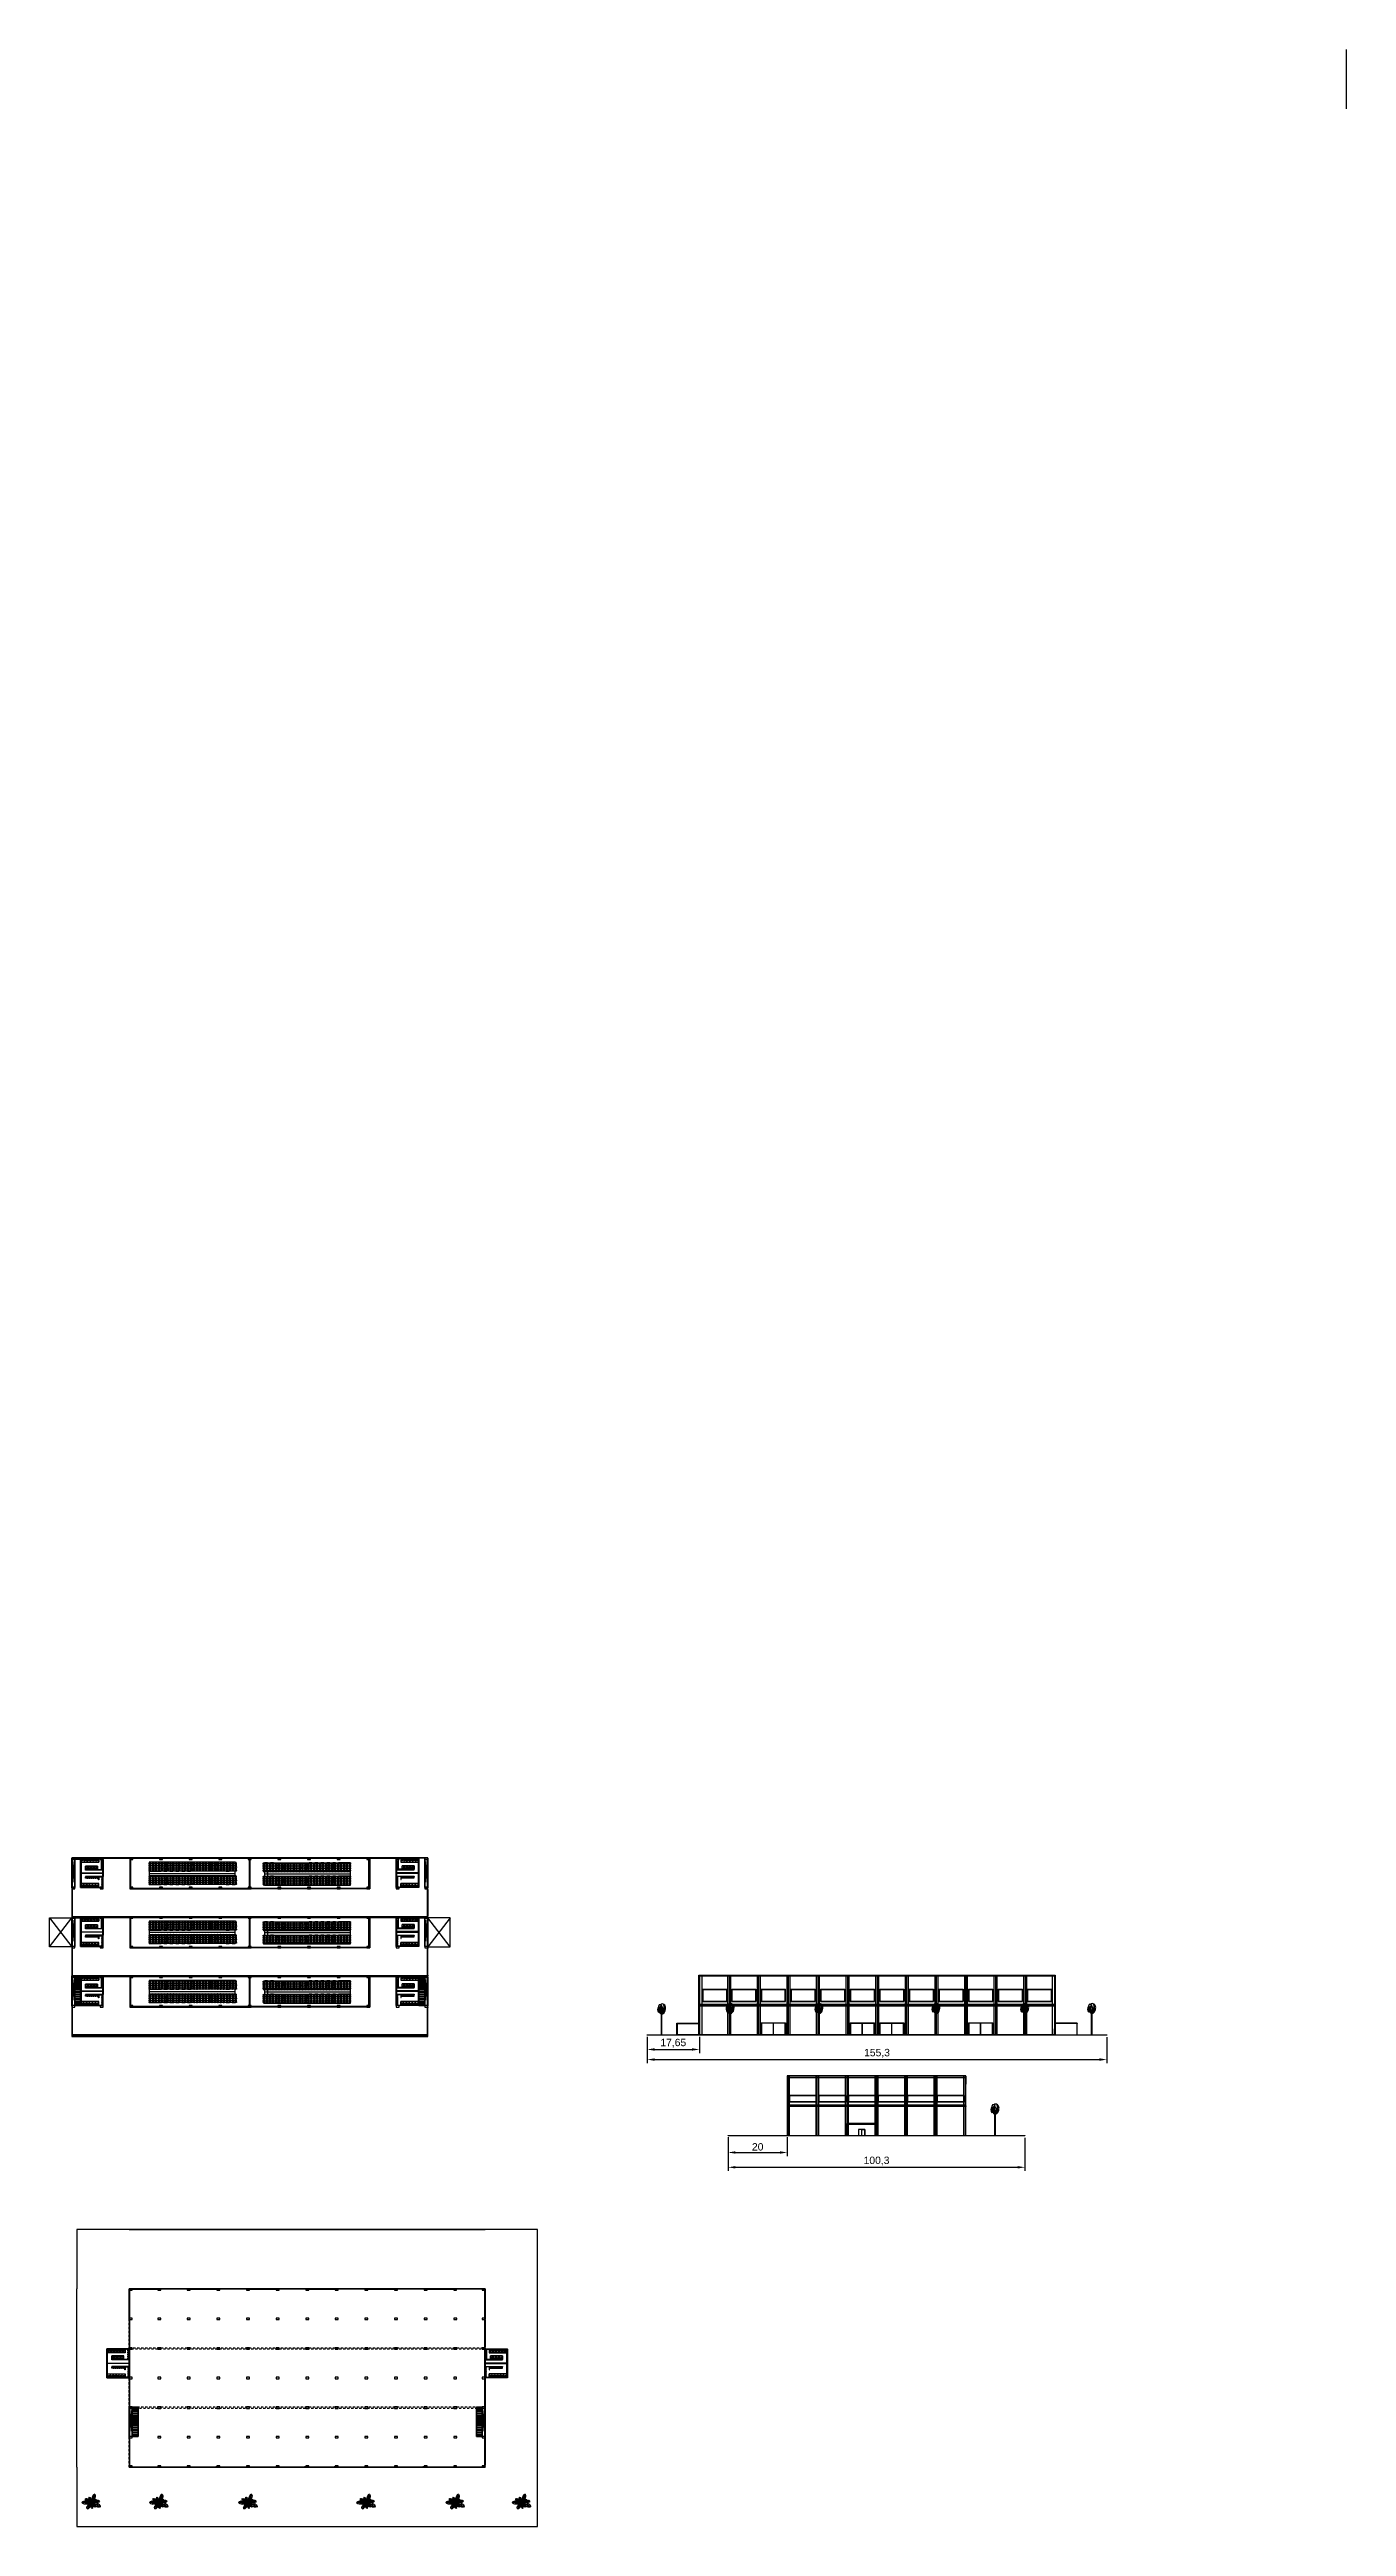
# Model space of a CAD drawing. Header units: millimetres. Extents: x 332 to 3202, y 307 to 1426.
# Drawn here: x 2764 to 3202, y 589 to 1426 of the extents above; entities that cross this region are included whole.
import ezdxf

# ---------------------------------------------------------------- set-up
doc = ezdxf.new("R2010")
doc.units = ezdxf.units.MM
doc.linetypes.add('JIS_02_0.7', pattern=[1.35, 0.75, -0.6])
doc.layers.add('1VEGETACAO', color=7, linetype='Continuous')
doc.styles.get("Standard").update_dxf_attribs({"font": 'arial.ttf'})
doc.dimstyles.new('ISO-25', dxfattribs={"dimtxt": 2.5, "dimasz": 2.5, "dimexe": 1.25, "dimexo": 0.625, "dimtad": 1, "dimtxsty": 'Standard', "dimcen": 2.5, "dimadec": 0, "dimazin": 0, "dimtfac": 1, "dimtmove": 0, "dimatfit": 3, "dimfxl": 1, "dimarcsym": 0})

msp = doc.modelspace()

# ---------------------------------------------------------------- blocks, each defined once
blk = doc.blocks.new('vaso_cx_acoplada_1')
at = {"linetype": 'Continuous'}
for centre in [(-0.11, -0.24), (0.12, -0.24)]:
    blk.add_circle(centre, 0.008, dxfattribs=at)
for centre, radius, start, end in [((-0.11, -0.18), 0.11, 136.53258, 180), ((1.38, -0.2), 1.6, 179.59001, 196.60114), ((-0.1, -0.18), 0.11, 136.53258, 164.49464), ((0, -0.21), 0.215, 163.97838, 171.57167), ((-0.2, -0.18), 0.008, 171.57167, 263.63486), ((0, -0.21), 0.215, 171.57167, 179.2851), ((0.01, 1.7), 1.9, 263.63486, 270), ((1.38, -0.2), 1.59, 180.52436, 196.19572), ((-0.25, -0.06), 0.07, 321.85553, 326.36654), ((-0.18, -0.11), 0.01, 95.71718, 146.36654), ((0.01, -1.99), 1.9, 90, 95.71718), ((-0.16, -0.12), 0.0225, 114.52369, 139.29493), ((-0.24, -0.06), 0.07, 321.85553, 326.36654), ((-0.08, -0.63), 0.08, 196.60114, 260.40415), ((-0.07, -0.36), 0.075, 120.55827, 184.24766), ((0.85, -0.29), 1, 184.24766, 200.25979), ((-0.07, -0.62), 0.08, 196.19572, 260.88992), ((-0.06, -0.38), 0.075, 116.10896, 182.02894), ((0.66, -0.36), 0.8, 182.02894, 200.9188), ((0.01, -0.49), 0.225, 90, 120.55827), ((0.01, -0.52), 0.225, 90, 116.10896), ((-0.06, -0.63), 0.026, 200.25979, 262.53667), ((0.01, -0.12), 0.586, 260.88992, 270), ((0.01, -0.12), 0.6, 260.40415, 270), ((-0.06, -0.63), 0.026, 200.9188, 262.88031), ((0.01, -0.12), 0.546, 262.53667, 270), ((0.03, -0.45), 0.0677, 144.04569, 163.27766), ((0.05, -0.45), 0.0893, 163.27766, 172.12192), ((-0.04, -0.44), 0.00416, 309.47185, 346.49014), ((-0.04, -0.45), 0.00501, 140.01374, 160.52979), ((0.02, -0.46), 0.0636, 167.77794, 198.82445), ((0.02, -0.46), 0.0664, 197.88836, 217.92673), ((0.01, -0.44), 0.0515, 119.72953, 144.04569), ((0.01, -0.47), 0.0536, 217.92673, 242.00627), ((0.01, -0.42), 0.0347, 90, 119.72953), ((0.01, -0.48), 0.0398, 242.00627, 270), ((0.01, -1.99), 1.9, 84.28282, 90), ((0.01, 1.7), 1.9, 270, 276.36514), ((0.01, -0.49), 0.225, 59.44173, 90), ((0.01, -0.52), 0.225, 63.89104, 90), ((0.01, -0.42), 0.0347, 60.27047, 90), ((0.01, -0.48), 0.0398, 270, 297.99373), ((0.01, -0.12), 0.546, 270, 277.46333), ((0.01, -0.12), 0.586, 270, 279.11008), ((0.01, -0.12), 0.6, 270, 279.59585), ((0, -0.44), 0.0515, 35.95431, 60.27047), ((0, -0.47), 0.0536, 297.99373, 322.07327), ((-0.02, -0.45), 0.0677, 16.72234, 35.95431), ((-0.01, -0.46), 0.0664, 322.07327, 342.11164), ((-0.04, -0.45), 0.0893, 7.87808, 16.72234), ((0.06, -0.44), 0.00416, 193.50986, 230.52815), ((0.05, -0.45), 0.00501, 19.47021, 39.98626), ((-0.01, -0.46), 0.0636, 341.17555, 12.22206), ((0.07, -0.63), 0.026, 277.11969, 339.0812), ((0.07, -0.63), 0.026, 277.46333, 339.74021), ((-0.65, -0.36), 0.8, 339.0812, 357.97106), ((0.07, -0.38), 0.075, 357.97106, 63.89104), ((-0.84, -0.29), 1, 339.74021, 355.75234), ((0.09, -0.62), 0.08, 279.11008, 343.80428), ((0.09, -0.63), 0.08, 279.59585, 343.39886), ((0.08, -0.36), 0.075, 355.75234, 59.44173), ((-1.36, -0.2), 1.59, 343.80428, 359.47564), ((-1.36, -0.2), 1.6, 343.39886, 0.40999), ((0.17, -0.12), 0.0225, 40.70507, 65.47631), ((0.25, -0.06), 0.07, 213.63346, 218.14447), ((0.19, -0.11), 0.01, 33.63346, 84.28282), ((0.11, -0.18), 0.11, 15.50536, 43.46742), ((0.26, -0.06), 0.07, 213.63346, 218.14447), ((0.13, -0.18), 0.11, 0, 43.46742), ((0.01, -0.21), 0.215, 8.42833, 16.02162), ((0.22, -0.18), 0.008, 276.36514, 8.42833), ((0.01, -0.21), 0.215, 0.7149, 8.42833)]:
    blk.add_arc(centre, radius, start, end, dxfattribs=at)
blk = doc.blocks.new('mictorio')
for p, q in [((-0.21, 0), (0.21, 0)), ((-0.22, -0.01), (-0.2, -0.24)), ((-0.17, -0.19), (-0.16, -0.24)), ((-0.14, -0.16), (0.14, -0.16)), ((0.17, -0.19), (0.16, -0.24)), ((0.22, -0.01), (0.2, -0.24))]:
    blk.add_line(p, q)
for centre, radius in [((-0.03, -0.2), 0.0107), ((-0.03, -0.23), 0.0107), ((0, -0.07), 0.0286), ((0, -0.07), 0.0143), ((0, -0.18), 0.0107), ((0, -0.24), 0.0107), ((0.03, -0.2), 0.0107), ((0.03, -0.23), 0.0107)]:
    blk.add_circle(centre, radius)
for centre, radius, start, end in [((-0.21, -0.01), 0.00716, 90, 184.572), ((0.21, -0.01), 0.00716, 355.428, 90), ((-0.13, -0.23), 0.0737, 108.63175, 194.85038), ((0, -0.19), 0.209, 195.65293, 344.34707), ((-0.14, -0.19), 0.0286, 90, 187.76517), ((0, -0.18), 0.174, 198.68934, 341.31066), ((0.14, -0.19), 0.0286, 352.23483, 90), ((0.13, -0.23), 0.0737, 345.14962, 71.36825)]:
    blk.add_arc(centre, radius, start, end)
blk = doc.blocks.new('lavatorio_66x45')
blk.add_lwpolyline([(-0.28, -0.03, -0.247757), (-0.23, 0), (0, 0), (0.23, 0, -0.247757), (0.28, -0.03, -0.523187), (0.13, -0.44, -0.064231), (0, -0.45, -0.064231), (-0.13, -0.44, -0.523187)], format="xyb", close=True)
for points in [[(0.12, -0.41, 0.331039), (0.3, -0.19, 0.428943), (0.22, -0.11), (0, -0.11), (-0.22, -0.11, 0.428943), (-0.3, -0.19, 0.331039), (-0.12, -0.41)], [(-0.28, -0.05, -0.019603), (-0.27, -0.04, -0.247757), (-0.23, -0.01), (0.23, -0.01, -0.247757), (0.27, -0.04, -0.019603), (0.28, -0.05, -0.064281)]]:
    blk.add_lwpolyline(points, format="xyb")
for centre, radius in [((-0.07, -0.05), 0.0234), ((0, -0.19), 0.03), ((0, -0.05), 0.0234), ((0.07, -0.05), 0.0234)]:
    blk.add_circle(centre, radius)
for start, end in [(253.49072, 270), (270, 286.50928)]:
    blk.add_arc((0, 0.05), 0.477, start, end)
blk = doc.blocks.new('Cadeira-Auditório-P1')
blk.add_line((0, 0.09), (-0.19, 0.09))
for points in [[(-0.23, 0.05), (-0.3, -0.2, 0.19305), (-0.29, -0.23), (-0.24, -0.33, 0.271204), (-0.19, -0.36), (0, -0.36)], [(-0.21, 0.04), (-0.27, -0.2, 0.19305), (-0.27, -0.22), (-0.19, -0.36, 0.221086)], [(0, 0.09), (-0.19, 0.09, 0.342369), (-0.23, 0.05)], [(0, 0.06), (-0.19, 0.06, 0.342369), (-0.21, 0.04, 0.342369)], [(0, 0.09), (0.19, 0.09, -0.342369), (0.24, 0.05)], [(0, 0.06), (0.19, 0.06, -0.342369), (0.21, 0.04, -0.342369)], [(0.24, 0.05), (0.3, -0.2, -0.19305), (0.29, -0.23), (0.24, -0.33, -0.271204), (0.19, -0.36), (0, -0.36)], [(0.21, 0.04), (0.27, -0.2, -0.19305), (0.27, -0.22), (0.19, -0.36, -0.271204)]]:
    blk.add_lwpolyline(points, format="xyb")
for points in [[(-0.15, 0), (0.14, 0)], [(-0.01, 0), (-0.15, 0)]]:
    blk.add_lwpolyline(points)
blk = doc.blocks.new('*D66')
at = {"color": 0, "lineweight": -2, "transparency": 16777216}
for p, q in [((2966.14, 754.33), (2966.14, 745.36)), ((3121.44, 754.18), (3121.44, 745.36)), ((2968.64, 746.61), (3118.94, 746.61))]:
    blk.add_line(p, q, dxfattribs=at)
at = {"color": 0, "transparency": 16777216}
for points in [[(2968.64, 747.03), (2968.64, 746.19), (2966.14, 746.61)], [(3118.94, 747.03), (3118.94, 746.19), (3121.44, 746.61)]]:
    blk.add_solid(points, dxfattribs=at)
at = {"layer": 'Defpoints', "color": 0, "transparency": 16777216}
for p in [(2966.14, 754.96), (3121.44, 754.81), (3121.44, 746.61)]:
    blk.add_point(p, dxfattribs=at)
at = {"color": 0, "transparency": 16777216, "insert": (3043.79, 748.74), "char_height": 2.5, "attachment_point": 5}
blk.add_mtext('155,3', dxfattribs=at)
blk = doc.blocks.new('*D67')
at = {"color": 0, "lineweight": -2, "transparency": 16777216}
for p, q in [((2993.48, 720.36), (2993.48, 708.96)), ((3093.78, 720.21), (3093.78, 708.96)), ((2995.98, 710.21), (3091.28, 710.21))]:
    blk.add_line(p, q, dxfattribs=at)
at = {"color": 0, "transparency": 16777216}
for points in [[(2995.98, 710.63), (2995.98, 709.8), (2993.48, 710.21)], [(3091.28, 710.63), (3091.28, 709.8), (3093.78, 710.21)]]:
    blk.add_solid(points, dxfattribs=at)
at = {"layer": 'Defpoints', "color": 0, "transparency": 16777216}
for p in [(2993.48, 720.98), (3093.78, 720.83), (3093.78, 710.21)]:
    blk.add_point(p, dxfattribs=at)
at = {"color": 0, "transparency": 16777216, "insert": (3043.63, 712.34), "char_height": 2.5, "attachment_point": 5}
blk.add_mtext('100,3', dxfattribs=at)
blk = doc.blocks.new('*D68')
at = {"color": 0, "lineweight": -2, "transparency": 16777216}
for p, q in [((2993.48, 720.21), (2993.48, 713.96)), ((3013.48, 720.36), (3013.48, 713.96)), ((2995.98, 715.21), (3010.98, 715.21))]:
    blk.add_line(p, q, dxfattribs=at)
at = {"color": 0, "transparency": 16777216}
for points in [[(2995.98, 715.63), (2995.98, 714.8), (2993.48, 715.21)], [(3010.98, 715.63), (3010.98, 714.8), (3013.48, 715.21)]]:
    blk.add_solid(points, dxfattribs=at)
at = {"layer": 'Defpoints', "color": 0, "transparency": 16777216}
for p in [(2993.48, 720.83), (3013.48, 720.98), (3013.48, 715.21)]:
    blk.add_point(p, dxfattribs=at)
at = {"color": 0, "transparency": 16777216, "insert": (3003.48, 717.11), "char_height": 2.5, "attachment_point": 5}
blk.add_mtext('20', dxfattribs=at)
blk = doc.blocks.new('*D69')
at = {"color": 0, "lineweight": -2, "transparency": 16777216}
for p, q in [((2966.14, 754.33), (2966.14, 748.77)), ((2983.79, 754.33), (2983.79, 748.77)), ((2968.64, 750.02), (2981.29, 750.02))]:
    blk.add_line(p, q, dxfattribs=at)
at = {"color": 0, "transparency": 16777216}
for points in [[(2968.64, 750.44), (2968.64, 749.61), (2966.14, 750.02)], [(2981.29, 750.44), (2981.29, 749.61), (2983.79, 750.02)]]:
    blk.add_solid(points, dxfattribs=at)
at = {"layer": 'Defpoints', "color": 0, "transparency": 16777216}
for p in [(2966.14, 754.96), (2983.79, 754.96), (2983.79, 750.02)]:
    blk.add_point(p, dxfattribs=at)
at = {"color": 0, "transparency": 16777216, "insert": (2974.96, 752.15), "char_height": 2.5, "attachment_point": 5}
blk.add_mtext('17,65', dxfattribs=at)
blk = doc.blocks.new('3DLF-P1')
at = {"color": 84}
blk.add_line((-1, 0, 0.2), (0, 0, 0.2), dxfattribs=at)
for points in [[(-19.4, 0, -5.3), (-17.1, 2, -2), (-17.1, 0, -1.4), (-19.4, 0, -5.3)], [(-19.4, 0, -5.3), (-17.1, -2, -2), (-17.1, 0, -1.4), (-19.4, 0, -5.3)], [(-17.1, 0, -1.4), (-17, 2.2, -1.5), (-13.9, 3.2, 0.1), (-13.6, 0, 0.6)], [(-17.1, 0, -1.4), (-16.8, -2.2, -1.4), (-12.4, -3, 1), (-12.3, 0, 1.4)], [(-13.6, 0, 0.6), (-13.5, 3.2, 0.4), (-12.4, 3.2, 1), (-12.3, 0, 1.4)], [(-12.3, 0, 1.4), (-12.1, 3.1, 2.2), (-7.8, 3.1, 2.2), (-7.8, 0, 1.4)]]:
    blk.add_3dface(points, dxfattribs=at)
for points, invisible_edges in [([(-12.3, 0, 1.4), (-12.1, -1.2, 1.7), (-11.8, -1.2, 1.7), (-11.8, 0, 1.4)], 4), ([(-11.8, 0, 1.4), (-11.8, -1.2, 1.7), (-11.3, -2.9, 2.2), (-11.3, 0, 1.4)], 5), ([(-11.3, 0, 1.4), (-11.3, -2.9, 2.2), (-8.1, -2.9, 2.2), (-7.8, -1.9, 1.9)], 9), ([(-11.3, 0, 1.4), (-7.8, 0, 1.4), (-7.8, -1.9, 1.9)], 10), ([(-7.9, 0, 1.4), (-7.3, 3.2, 1.9), (-3.9, 2.2, 1.1), (-3.9, 0, 0.7)], 4), ([(-7.9, 0, 1.4), (-7.8, -2, 1.7), (-7.5, -3, 1.9), (-3.9, -2, 1)], 9), ([(-7.9, 0, 1.4), (-3.9, -2, 1), (-1.2, -0.5, 0.3), (-1, 0, 0.2)], 1), ([(-3.9, 0, 0.7), (-3.9, 2.2, 1.1), (-1.2, 0.7, 0.3)], 9), ([(-3.9, 0, 0.7), (-1.2, 0.7, 0.3), (-1, 0, 0.2)], 1)]:
    blk.add_3dface(points, dxfattribs=dict(at, invisible_edges=invisible_edges))
blk = doc.blocks.new('PALMEIRA')
at = {"color": 252}
blk.add_circle((0, 0), 0.0227, dxfattribs=at)
at = {"color": 84, "xscale": 0.03750000000000001, "yscale": 0.03750000000000001, "zscale": 0.03750000000000001}
blk.add_blockref('3DLF-P1', (0, 0, 1.63), dxfattribs=at)
at = {"color": 84}
for p, xscale, yscale, zscale, rotation in [((0, 0, 1.69), 0.028125, 0.028125, 0.028125, 329.9999999999999), ((0, 0, 1.83), 0.028125, 0.028125, 0.028125, 329.9999999999999), ((0, 0.01, 1.75), 0.03000000000000001, 0.03000000000000001, 0.03000000000000001, 55), ((0, 0, 1.94), 0.01875000000000001, 0.01875000000000001, 0.01875000000000001, 15), ((0, 0, 1.91), 0.0225, 0.0225, 0.0225, 295.1447856306789), ((0, 0, 1.71), 0.03375, 0.03375, 0.03375, 250), ((0, 0, 1.91), 0.0225, 0.0225, 0.0225, 95), ((0, 0, 1.66), 0.03750000000000001, 0.03750000000000001, 0.03750000000000001, 155), ((0, 0, 1.87), 0.020625, 0.020625, 0.020625, 210), ((0, 0, 1.8), 0.03000000000000001, 0.03000000000000001, 0.03000000000000001, 190)]:
    blk.add_blockref('3DLF-P1', p, dxfattribs=dict(at, xscale=xscale, yscale=yscale, zscale=zscale, rotation=rotation))
at = {"color": 84, "extrusion": (0.721942, -0.193444, 0.664364), "xscale": 0.009375000000000001, "yscale": 0.009375000000000001, "zscale": 0.009375000000000001, "rotation": 257.2160735877907}
blk.add_blockref('3DLF-P1', (0, 1.45, 1.29), dxfattribs=at)
at = {"color": 56}
for p, xscale, yscale, zscale, rotation in [((0, 0, 1.7), 0.0225, 0.0225, 0.0225, 130.2363583092738), ((0, 0, 1.83), 0.015, 0.015, 0.015, 113.1985905136482), ((0, 0, 1.95), 0.01125, 0.01125, 0.01125, 230.1944289077348)]:
    blk.add_blockref('3DLF-P1', p, dxfattribs=dict(at, xscale=xscale, yscale=yscale, zscale=zscale, rotation=rotation))
at = {"color": 84, "extrusion": (-0.657265, 0.176114, 0.732793), "xscale": 0.009375000000000001, "yscale": 0.009375000000000001, "zscale": 0.009375000000000001, "rotation": 254.1723377001319}
blk.add_blockref('3DLF-P1', (0, 1.32, 1.43), dxfattribs=at)
blk = doc.blocks.new('palmeira2')
at = {"layer": '1VEGETACAO'}
for p, q in [((-0.2, 7.16), (-0.2, 7.78)), ((-0.2, 0), (-0.2, 7.12)), ((0, 7.37), (0, 7.6)), ((0, 0), (0, 7.17))]:
    blk.add_line(p, q, dxfattribs=at)
for centre, radius, start, end in [((0.21, 8.69), 1.7, 144.95946, 216.99001), ((0.83, 9.3), 2.05, 150.44771, 217.18044), ((0.62, 8.75), 1.76, 179.16686, 240.59673), ((3.92, 7.25), 5.09, 166.44897, 175.29248), ((0.38, 8.76), 1.37, 108.42728, 210.46063), ((3.92, 7.25), 5.09, 149.17487, 164.4632), ((-0.73, 9.37), 0.966, 45.54946, 103.40231), ((-0.95, 10.31), 0, 26.80463, 0), ((1.87, 8.69), 2.58, 152.96373, 214.93246), ((0.05, 9.91), 0.701, 32.19845, 144.31462), ((2.62, 8.94), 3.05, 162.18461, 208.90236), ((-1.24, 8.52), 1.66, 344.03246, 57.74904), ((-3.61, 8.83), 3.82, 339.0755, 8.70098), ((-1.28, 8.64), 2.09, 319.00749, 17.51569), ((-2.39, 9.56), 3.12, 331.20329, 13.27304), ((-0.49, 8.75), 1.66, 300.6877, 4.6601), ((-0.03, 9.32), 1.26, 313.89946, 70.07147), ((0.64, 10.28), 0.00435, 147.80155, 32.19845), ((-1.15, 9.1), 2.11, 341.13019, 30.59469), ((-0.8, 8.06), 0, 254.36088, 0), ((-1.72, 8.79), 2.23, 311.29612, 344.54752), ((-0.49, 8.75), 1.66, 278.40335, 298.92461), ((-0.05, 7.46), 0, 237.80471, 0), ((-3.98, 8.32), 4.41, 346.15566, 358.72883), ((0.3, 7.26), 0, 98.01498, 0), ((0.35, 8.06), 0.0042, 151.20329, 28.79671)]:
    blk.add_arc(centre, radius, start, end, dxfattribs=at)

# ---------------------------------------------------------------- dimensions: what is measured, and where the dimension line sits
at = {"color": 1}
for base, p1, p2, picture, middle in [((3121.438, 746.61), (2966.138, 754.955), (3121.438, 754.805), '*D66', (3043.788, 748.737)), ((2983.788, 750.023), (2966.138, 754.955), (2983.788, 754.955), '*D69', (2974.963, 752.151)), ((3093.783, 710.215), (2993.483, 720.982), (3093.783, 720.832), '*D67', (3043.633, 712.342)), ((3013.483, 715.213), (2993.483, 720.832), (3013.483, 720.982), '*D68', (3003.483, 717.114))]:
    dim = msp.add_linear_dim(base=base, p1=p1, p2=p2, dimstyle='ISO-25', dxfattribs=at)
    dim.commit()
    dim.dimension.update_dxf_attribs({"geometry": picture, "text_midpoint": middle})

# ---------------------------------------------------------------- linework, layer by layer
for p, q in [((3202.388, 1405.738), (3202.388, 1425.738)), ((2772.728, 814.755), (2771.728, 814.755)), ((2771.728, 814.755), (2771.728, 814.255)), ((2771.728, 814.255), (2772.728, 814.255)), ((2892.035, 814.755), (2771.735, 814.755)), ((2771.735, 814.755), (2771.735, 754.455)), ((2772.735, 814.755), (2771.735, 814.755)), ((2771.735, 804.605), (2771.735, 814.605)), ((2771.735, 814.605), (2771.885, 814.605)), ((2771.735, 814.255), (2772.735, 814.255)), ((2771.885, 814.055), (2771.735, 814.055)), ((2771.735, 814.055), (2771.81, 814.055)), ((2771.885, 814.055), (2771.735, 814.055)), ((2771.81, 814.055), (2771.81, 805.055)), ((2771.885, 814.605), (2771.885, 814.755)), ((2891.885, 814.605), (2771.885, 814.605)), ((2771.885, 814.605), (2771.885, 754.605)), ((2771.885, 814.605), (2781.885, 814.605)), ((2771.885, 814.255), (2771.885, 814.055)), ((2771.885, 814.255), (2772.735, 814.255)), ((2772.728, 814.255), (2772.728, 814.755)), ((2772.735, 814.255), (2772.735, 814.755)), ((2772.735, 804.755), (2772.735, 814.755)), ((2772.735, 814.755), (2774.735, 814.755)), ((2772.735, 814.355), (2774.735, 814.355)), ((2772.735, 814.355), (2772.735, 813.955)), ((2772.735, 813.955), (2772.735, 813.555)), ((2772.735, 813.155), (2772.735, 812.755)), ((2772.735, 812.355), (2772.735, 811.955)), ((2774.735, 814.755), (2774.735, 814.255)), ((2774.735, 804.755), (2774.735, 814.755)), ((2774.735, 813.555), (2774.735, 813.155)), ((2774.735, 812.755), (2774.735, 812.355)), ((2774.735, 811.955), (2774.735, 811.555)), ((2782.385, 814.755), (2781.385, 814.755)), ((2781.385, 814.755), (2781.385, 814.255)), ((2781.385, 814.255), (2782.385, 814.255)), ((2782.392, 814.755), (2781.392, 814.755)), ((2781.392, 814.755), (2781.392, 814.255)), ((2781.392, 814.255), (2782.392, 814.255)), ((2781.885, 814.605), (2781.885, 814.755)), ((2781.885, 814.755), (2791.885, 814.755)), ((2782.385, 814.255), (2782.385, 814.755)), ((2782.392, 814.255), (2782.392, 814.755)), ((2792.385, 814.755), (2791.385, 814.755)), ((2791.385, 814.755), (2791.385, 814.255)), ((2791.385, 814.255), (2792.385, 814.255)), ((2792.392, 814.755), (2791.392, 814.755)), ((2791.392, 814.755), (2791.392, 814.255)), ((2791.392, 814.255), (2792.392, 814.255)), ((2791.885, 814.755), (2791.885, 814.605)), ((2791.885, 814.605), (2801.885, 814.605)), ((2792.385, 814.255), (2792.385, 814.755)), ((2792.392, 814.255), (2792.392, 814.755)), ((2802.385, 814.755), (2801.385, 814.755)), ((2801.385, 814.755), (2801.385, 814.255)), ((2801.385, 814.255), (2802.385, 814.255)), ((2802.392, 814.755), (2801.392, 814.755)), ((2801.392, 814.755), (2801.392, 814.255)), ((2801.392, 814.255), (2802.392, 814.255)), ((2801.885, 814.605), (2801.885, 814.755)), ((2801.885, 814.755), (2811.885, 814.755)), ((2802.385, 814.255), (2802.385, 814.755)), ((2802.392, 814.255), (2802.392, 814.755)), ((2812.385, 814.755), (2811.385, 814.755)), ((2811.385, 814.755), (2811.385, 814.255)), ((2811.385, 814.255), (2812.385, 814.255)), ((2812.392, 814.755), (2811.392, 814.755)), ((2811.392, 814.755), (2811.392, 814.255)), ((2811.392, 814.255), (2812.392, 814.255)), ((2811.885, 814.755), (2811.885, 814.605)), ((2811.885, 814.605), (2821.885, 814.605)), ((2812.385, 814.255), (2812.385, 814.755)), ((2812.392, 814.255), (2812.392, 814.755)), ((2822.385, 814.755), (2821.385, 814.755)), ((2821.385, 814.755), (2821.385, 814.255)), ((2821.385, 814.255), (2822.385, 814.255)), ((2822.392, 814.755), (2821.392, 814.755)), ((2821.392, 814.755), (2821.392, 814.255)), ((2821.392, 814.255), (2822.392, 814.255)), ((2821.885, 814.605), (2821.885, 814.755)), ((2821.885, 814.755), (2831.885, 814.755)), ((2822.385, 814.255), (2822.385, 814.755)), ((2822.392, 814.255), (2822.392, 814.755)), ((2832.385, 814.755), (2831.385, 814.755)), ((2831.385, 814.755), (2831.385, 814.255)), ((2831.385, 814.255), (2832.385, 814.255)), ((2832.392, 814.755), (2831.392, 814.755)), ((2831.392, 814.755), (2831.392, 814.255)), ((2831.392, 814.255), (2832.392, 814.255)), ((2831.885, 814.755), (2831.885, 814.605)), ((2831.885, 814.605), (2841.885, 814.605)), ((2832.385, 814.255), (2832.385, 814.755)), ((2832.392, 814.255), (2832.392, 814.755)), ((2842.385, 814.755), (2841.385, 814.755)), ((2841.385, 814.755), (2841.385, 814.255)), ((2841.385, 814.255), (2842.385, 814.255)), ((2842.392, 814.755), (2841.392, 814.755)), ((2841.392, 814.755), (2841.392, 814.255)), ((2841.392, 814.255), (2842.392, 814.255)), ((2841.885, 814.605), (2841.885, 814.755)), ((2841.885, 814.755), (2851.885, 814.755)), ((2842.385, 814.255), (2842.385, 814.755)), ((2842.392, 814.255), (2842.392, 814.755)), ((2852.385, 814.755), (2851.385, 814.755)), ((2851.385, 814.755), (2851.385, 814.255)), ((2851.385, 814.255), (2852.385, 814.255)), ((2852.392, 814.755), (2851.392, 814.755)), ((2851.392, 814.755), (2851.392, 814.255)), ((2851.392, 814.255), (2852.392, 814.255)), ((2851.885, 814.755), (2851.885, 814.605)), ((2851.885, 814.605), (2861.885, 814.605)), ((2852.385, 814.255), (2852.385, 814.755)), ((2852.392, 814.255), (2852.392, 814.755)), ((2862.385, 814.755), (2861.385, 814.755)), ((2861.385, 814.755), (2861.385, 814.255)), ((2861.385, 814.255), (2862.385, 814.255)), ((2862.392, 814.755), (2861.392, 814.755)), ((2861.392, 814.755), (2861.392, 814.255)), ((2861.392, 814.255), (2862.392, 814.255)), ((2861.885, 814.605), (2861.885, 814.755)), ((2861.885, 814.755), (2871.885, 814.755)), ((2862.385, 814.255), (2862.385, 814.755)), ((2862.392, 814.255), (2862.392, 814.755)), ((2872.385, 814.755), (2871.385, 814.755)), ((2871.385, 814.755), (2871.385, 814.255)), ((2871.385, 814.255), (2872.385, 814.255)), ((2872.392, 814.755), (2871.392, 814.755)), ((2871.392, 814.755), (2871.392, 814.255)), ((2871.392, 814.255), (2872.392, 814.255)), ((2871.885, 814.755), (2871.885, 814.605)), ((2871.885, 814.605), (2881.885, 814.605)), ((2872.385, 814.255), (2872.385, 814.755)), ((2872.392, 814.255), (2872.392, 814.755)), ((2882.385, 814.755), (2881.385, 814.755)), ((2881.385, 814.755), (2881.385, 814.255)), ((2881.385, 814.255), (2882.385, 814.255)), ((2882.392, 814.755), (2881.392, 814.755)), ((2881.392, 814.755), (2881.392, 814.255)), ((2881.392, 814.255), (2882.392, 814.255)), ((2881.885, 814.605), (2881.885, 814.755)), ((2881.885, 814.755), (2891.885, 814.755)), ((2882.385, 814.255), (2882.385, 814.755)), ((2882.392, 814.255), (2882.392, 814.755)), ((2889.044, 804.755), (2889.044, 814.755)), ((2889.044, 814.755), (2891.044, 814.755)), ((2889.044, 814.755), (2889.044, 814.355)), ((2889.044, 814.355), (2889.044, 813.955)), ((2889.044, 813.955), (2889.044, 813.555)), ((2889.044, 813.155), (2889.044, 812.755)), ((2889.044, 812.355), (2889.044, 811.955)), ((2892.038, 814.755), (2891.038, 814.755)), ((2891.038, 814.755), (2891.038, 814.255)), ((2891.038, 814.255), (2892.038, 814.255)), ((2892.044, 814.755), (2891.044, 814.755)), ((2891.044, 814.755), (2891.044, 814.255)), ((2891.044, 813.555), (2891.044, 813.155)), ((2891.044, 812.755), (2891.044, 812.355)), ((2891.044, 811.955), (2891.044, 811.555)), ((2891.885, 814.755), (2891.885, 814.605)), ((2891.885, 754.605), (2891.885, 814.605)), ((2891.885, 814.605), (2892.035, 814.605)), ((2891.885, 814.255), (2891.96, 814.255)), ((2892.035, 814.055), (2891.885, 814.055)), ((2891.885, 814.055), (2891.885, 805.055)), ((2891.96, 814.055), (2891.96, 805.055)), ((2892.035, 754.455), (2892.035, 814.755)), ((2892.035, 814.755), (2892.038, 814.755)), ((2892.035, 814.605), (2892.035, 804.605)), ((2892.035, 804.605), (2892.035, 814.605)), ((2892.035, 814.605), (2892.035, 804.605)), ((2892.035, 814.605), (2892.038, 814.605)), ((2892.035, 814.255), (2892.035, 814.055)), ((2892.038, 814.255), (2892.038, 814.755)), ((2771.735, 805.055), (2771.885, 805.055)), ((2772.735, 804.855), (2771.735, 804.855)), ((2771.735, 804.855), (2771.735, 804.355)), ((2772.735, 804.755), (2771.735, 804.755)), ((2771.885, 804.605), (2771.735, 804.605)), ((2771.735, 804.355), (2772.735, 804.355)), ((2771.735, 804.255), (2772.735, 804.255)), ((2771.735, 804.105), (2771.885, 804.105)), ((2771.81, 804.105), (2771.81, 795.105)), ((2771.885, 794.605), (2771.885, 804.605)), ((2772.735, 811.555), (2772.735, 811.155)), ((2772.735, 810.755), (2772.735, 810.355)), ((2772.735, 809.955), (2772.735, 809.555)), ((2772.735, 809.155), (2772.735, 808.755)), ((2772.735, 808.355), (2772.735, 807.955)), ((2772.735, 807.555), (2772.735, 807.155)), ((2772.735, 806.755), (2772.735, 806.355)), ((2772.735, 805.955), (2772.735, 805.555)), ((2772.735, 805.155), (2772.735, 804.755)), ((2772.735, 804.355), (2772.735, 804.855)), ((2772.735, 804.255), (2772.735, 804.755)), ((2774.735, 811.155), (2774.735, 810.755)), ((2774.735, 810.355), (2774.735, 809.955)), ((2774.735, 809.555), (2774.735, 809.155)), ((2774.735, 808.755), (2774.735, 808.355)), ((2774.735, 807.955), (2774.735, 807.555)), ((2774.735, 807.155), (2774.735, 806.755)), ((2774.735, 806.355), (2774.735, 805.955)), ((2774.735, 805.555), (2774.735, 805.155)), ((2782.392, 804.855), (2781.392, 804.855)), ((2781.392, 804.855), (2781.392, 804.355)), ((2782.392, 804.755), (2781.392, 804.755)), ((2781.392, 804.755), (2781.392, 804.255)), ((2781.392, 804.355), (2782.392, 804.355)), ((2781.392, 804.255), (2782.392, 804.255)), ((2782.392, 804.355), (2782.392, 804.855)), ((2782.392, 804.255), (2782.392, 804.755)), ((2792.392, 804.855), (2791.392, 804.855)), ((2791.392, 804.855), (2791.392, 804.355)), ((2792.392, 804.755), (2791.392, 804.755)), ((2791.392, 804.755), (2791.392, 804.255)), ((2791.392, 804.355), (2792.392, 804.355)), ((2791.392, 804.255), (2792.392, 804.255)), ((2792.392, 804.355), (2792.392, 804.855)), ((2792.392, 804.255), (2792.392, 804.755)), ((2802.392, 804.855), (2801.392, 804.855)), ((2801.392, 804.855), (2801.392, 804.355)), ((2802.392, 804.755), (2801.392, 804.755)), ((2801.392, 804.755), (2801.392, 804.255)), ((2801.392, 804.355), (2802.392, 804.355)), ((2801.392, 804.255), (2802.392, 804.255)), ((2802.392, 804.355), (2802.392, 804.855)), ((2802.392, 804.255), (2802.392, 804.755)), ((2812.392, 804.855), (2811.392, 804.855)), ((2811.392, 804.855), (2811.392, 804.355)), ((2812.392, 804.755), (2811.392, 804.755)), ((2811.392, 804.755), (2811.392, 804.255)), ((2811.392, 804.355), (2812.392, 804.355)), ((2811.392, 804.255), (2812.392, 804.255)), ((2812.392, 804.355), (2812.392, 804.855)), ((2812.392, 804.255), (2812.392, 804.755)), ((2822.392, 804.855), (2821.392, 804.855)), ((2821.392, 804.855), (2821.392, 804.355)), ((2822.392, 804.755), (2821.392, 804.755)), ((2821.392, 804.755), (2821.392, 804.255)), ((2821.392, 804.355), (2822.392, 804.355)), ((2821.392, 804.255), (2822.392, 804.255)), ((2822.392, 804.355), (2822.392, 804.855)), ((2822.392, 804.255), (2822.392, 804.755)), ((2832.392, 804.855), (2831.392, 804.855)), ((2831.392, 804.855), (2831.392, 804.355)), ((2832.392, 804.755), (2831.392, 804.755)), ((2831.392, 804.755), (2831.392, 804.255)), ((2831.392, 804.355), (2832.392, 804.355)), ((2831.392, 804.255), (2832.392, 804.255)), ((2832.392, 804.355), (2832.392, 804.855)), ((2832.392, 804.255), (2832.392, 804.755)), ((2842.392, 804.855), (2841.392, 804.855)), ((2841.392, 804.855), (2841.392, 804.355)), ((2842.392, 804.755), (2841.392, 804.755)), ((2841.392, 804.755), (2841.392, 804.255)), ((2841.392, 804.355), (2842.392, 804.355)), ((2841.392, 804.255), (2842.392, 804.255)), ((2842.392, 804.355), (2842.392, 804.855)), ((2842.392, 804.255), (2842.392, 804.755)), ((2852.392, 804.855), (2851.392, 804.855)), ((2851.392, 804.855), (2851.392, 804.355)), ((2852.392, 804.755), (2851.392, 804.755)), ((2851.392, 804.755), (2851.392, 804.255)), ((2851.392, 804.355), (2852.392, 804.355)), ((2851.392, 804.255), (2852.392, 804.255)), ((2852.392, 804.355), (2852.392, 804.855)), ((2852.392, 804.255), (2852.392, 804.755)), ((2862.392, 804.855), (2861.392, 804.855)), ((2861.392, 804.855), (2861.392, 804.355)), ((2862.392, 804.755), (2861.392, 804.755)), ((2861.392, 804.755), (2861.392, 804.255)), ((2861.392, 804.355), (2862.392, 804.355)), ((2861.392, 804.255), (2862.392, 804.255)), ((2862.392, 804.355), (2862.392, 804.855)), ((2862.392, 804.255), (2862.392, 804.755)), ((2872.392, 804.855), (2871.392, 804.855)), ((2871.392, 804.855), (2871.392, 804.355)), ((2872.392, 804.755), (2871.392, 804.755)), ((2871.392, 804.755), (2871.392, 804.255)), ((2871.392, 804.355), (2872.392, 804.355)), ((2871.392, 804.255), (2872.392, 804.255)), ((2872.392, 804.355), (2872.392, 804.855)), ((2872.392, 804.255), (2872.392, 804.755)), ((2882.392, 804.855), (2881.392, 804.855)), ((2881.392, 804.855), (2881.392, 804.355)), ((2882.392, 804.755), (2881.392, 804.755)), ((2881.392, 804.755), (2881.392, 804.255)), ((2881.392, 804.355), (2882.392, 804.355)), ((2881.392, 804.255), (2882.392, 804.255)), ((2882.392, 804.355), (2882.392, 804.855)), ((2882.392, 804.255), (2882.392, 804.755)), ((2889.044, 811.555), (2889.044, 811.155)), ((2889.044, 810.755), (2889.044, 810.355)), ((2889.044, 809.955), (2889.044, 809.555)), ((2889.044, 809.155), (2889.044, 808.755)), ((2889.044, 808.355), (2889.044, 807.955)), ((2889.044, 807.555), (2889.044, 807.155)), ((2889.044, 806.755), (2889.044, 806.355)), ((2889.044, 805.955), (2889.044, 805.555)), ((2889.044, 805.155), (2889.044, 804.755)), ((2891.044, 811.155), (2891.044, 810.755)), ((2891.044, 810.355), (2891.044, 809.955)), ((2891.044, 809.555), (2891.044, 809.155)), ((2891.044, 808.755), (2891.044, 808.355)), ((2891.044, 807.955), (2891.044, 807.555)), ((2891.044, 807.155), (2891.044, 806.755)), ((2891.044, 806.355), (2891.044, 805.955)), ((2891.044, 805.555), (2891.044, 805.155)), ((2892.044, 804.855), (2891.044, 804.855)), ((2891.044, 804.855), (2891.044, 804.355)), ((2892.044, 804.755), (2891.044, 804.755)), ((2891.044, 804.755), (2891.044, 804.255)), ((2891.044, 804.355), (2892.044, 804.355)), ((2891.044, 804.255), (2892.044, 804.255)), ((2891.885, 805.055), (2892.035, 805.055)), ((2891.885, 804.855), (2892.044, 804.855)), ((2892.035, 804.605), (2891.885, 804.605)), ((2891.885, 804.605), (2891.885, 794.605)), ((2891.885, 804.355), (2891.885, 804.105)), ((2891.885, 804.355), (2892.044, 804.355)), ((2891.885, 804.105), (2892.035, 804.105)), ((2891.96, 804.855), (2891.96, 804.355)), ((2891.96, 804.105), (2891.96, 795.105)), ((2892.035, 804.105), (2892.035, 795.105)), ((2892.044, 804.355), (2892.044, 804.855)), ((2771.885, 795.105), (2771.735, 795.105)), ((2892.035, 795.105), (2891.885, 795.105)), ((2891.885, 795.105), (2891.885, 794.855)), ((2772.735, 794.855), (2771.735, 794.855)), ((2771.735, 794.855), (2771.735, 794.355)), ((2772.735, 794.855), (2771.735, 794.855)), ((2771.735, 784.605), (2771.735, 794.605)), ((2771.735, 794.605), (2771.885, 794.605)), ((2771.735, 794.355), (2772.735, 794.355)), ((2771.735, 794.355), (2772.735, 794.355)), ((2771.735, 794.105), (2771.885, 794.105)), ((2771.81, 794.105), (2771.81, 785.105)), ((2771.885, 794.355), (2772.735, 794.355)), ((2772.735, 794.355), (2772.735, 794.855)), ((2772.735, 794.355), (2772.735, 794.855)), ((2772.735, 784.855), (2772.735, 794.855)), ((2772.735, 794.855), (2774.735, 794.855)), ((2772.735, 794.455), (2774.735, 794.455)), ((2772.735, 794.455), (2772.735, 794.055)), ((2772.735, 794.055), (2772.735, 793.655)), ((2772.735, 793.255), (2772.735, 792.855)), ((2772.735, 792.455), (2772.735, 792.055)), ((2772.735, 791.655), (2772.735, 791.255)), ((2772.735, 790.855), (2772.735, 790.455)), ((2772.735, 790.055), (2772.735, 789.655)), ((2772.735, 789.255), (2772.735, 788.855)), ((2772.735, 788.455), (2772.735, 788.055)), ((2772.735, 787.655), (2772.735, 787.255)), ((2772.735, 786.855), (2772.735, 786.455)), ((2774.735, 794.855), (2774.735, 794.355)), ((2774.735, 784.855), (2774.735, 794.855)), ((2774.735, 793.655), (2774.735, 793.255)), ((2774.735, 792.855), (2774.735, 792.455)), ((2774.735, 792.055), (2774.735, 791.655)), ((2774.735, 791.255), (2774.735, 790.855)), ((2774.735, 790.455), (2774.735, 790.055)), ((2774.735, 789.655), (2774.735, 789.255)), ((2774.735, 788.855), (2774.735, 788.455)), ((2774.735, 788.055), (2774.735, 787.655)), ((2774.735, 787.255), (2774.735, 786.855)), ((2782.392, 794.855), (2781.392, 794.855)), ((2781.392, 794.855), (2781.392, 794.355)), ((2782.392, 794.855), (2781.392, 794.855)), ((2781.392, 794.855), (2781.392, 794.355)), ((2781.392, 794.355), (2782.392, 794.355)), ((2781.392, 794.355), (2782.392, 794.355)), ((2782.392, 794.355), (2782.392, 794.855)), ((2782.392, 794.355), (2782.392, 794.855)), ((2792.392, 794.855), (2791.392, 794.855)), ((2791.392, 794.855), (2791.392, 794.355)), ((2792.392, 794.855), (2791.392, 794.855)), ((2791.392, 794.855), (2791.392, 794.355)), ((2791.392, 794.355), (2792.392, 794.355)), ((2791.392, 794.355), (2792.392, 794.355)), ((2792.392, 794.355), (2792.392, 794.855)), ((2792.392, 794.355), (2792.392, 794.855)), ((2802.392, 794.855), (2801.392, 794.855)), ((2801.392, 794.855), (2801.392, 794.355)), ((2802.392, 794.855), (2801.392, 794.855)), ((2801.392, 794.855), (2801.392, 794.355)), ((2801.392, 794.355), (2802.392, 794.355)), ((2801.392, 794.355), (2802.392, 794.355)), ((2802.392, 794.355), (2802.392, 794.855)), ((2802.392, 794.355), (2802.392, 794.855)), ((2812.392, 794.855), (2811.392, 794.855)), ((2811.392, 794.855), (2811.392, 794.355)), ((2812.392, 794.855), (2811.392, 794.855)), ((2811.392, 794.855), (2811.392, 794.355)), ((2811.392, 794.355), (2812.392, 794.355)), ((2811.392, 794.355), (2812.392, 794.355)), ((2812.392, 794.355), (2812.392, 794.855)), ((2812.392, 794.355), (2812.392, 794.855)), ((2822.392, 794.855), (2821.392, 794.855)), ((2821.392, 794.855), (2821.392, 794.355)), ((2822.392, 794.855), (2821.392, 794.855)), ((2821.392, 794.855), (2821.392, 794.355)), ((2821.392, 794.355), (2822.392, 794.355)), ((2821.392, 794.355), (2822.392, 794.355)), ((2822.392, 794.355), (2822.392, 794.855)), ((2822.392, 794.355), (2822.392, 794.855)), ((2832.392, 794.855), (2831.392, 794.855)), ((2831.392, 794.855), (2831.392, 794.355)), ((2832.392, 794.855), (2831.392, 794.855)), ((2831.392, 794.855), (2831.392, 794.355)), ((2831.392, 794.355), (2832.392, 794.355)), ((2831.392, 794.355), (2832.392, 794.355)), ((2832.392, 794.355), (2832.392, 794.855)), ((2832.392, 794.355), (2832.392, 794.855)), ((2842.392, 794.855), (2841.392, 794.855)), ((2841.392, 794.855), (2841.392, 794.355)), ((2842.392, 794.855), (2841.392, 794.855)), ((2841.392, 794.855), (2841.392, 794.355)), ((2841.392, 794.355), (2842.392, 794.355)), ((2841.392, 794.355), (2842.392, 794.355)), ((2842.392, 794.355), (2842.392, 794.855)), ((2842.392, 794.355), (2842.392, 794.855)), ((2852.392, 794.855), (2851.392, 794.855)), ((2851.392, 794.855), (2851.392, 794.355)), ((2852.392, 794.855), (2851.392, 794.855)), ((2851.392, 794.855), (2851.392, 794.355)), ((2851.392, 794.355), (2852.392, 794.355)), ((2851.392, 794.355), (2852.392, 794.355)), ((2852.392, 794.355), (2852.392, 794.855)), ((2852.392, 794.355), (2852.392, 794.855)), ((2862.392, 794.855), (2861.392, 794.855)), ((2861.392, 794.855), (2861.392, 794.355)), ((2862.392, 794.855), (2861.392, 794.855)), ((2861.392, 794.855), (2861.392, 794.355)), ((2861.392, 794.355), (2862.392, 794.355)), ((2861.392, 794.355), (2862.392, 794.355)), ((2862.392, 794.355), (2862.392, 794.855)), ((2862.392, 794.355), (2862.392, 794.855)), ((2872.392, 794.855), (2871.392, 794.855)), ((2871.392, 794.855), (2871.392, 794.355)), ((2872.392, 794.855), (2871.392, 794.855)), ((2871.392, 794.855), (2871.392, 794.355)), ((2871.392, 794.355), (2872.392, 794.355)), ((2871.392, 794.355), (2872.392, 794.355)), ((2872.392, 794.355), (2872.392, 794.855)), ((2872.392, 794.355), (2872.392, 794.855)), ((2882.392, 794.855), (2881.392, 794.855)), ((2881.392, 794.855), (2881.392, 794.355)), ((2882.392, 794.855), (2881.392, 794.855)), ((2881.392, 794.855), (2881.392, 794.355)), ((2881.392, 794.355), (2882.392, 794.355)), ((2881.392, 794.355), (2882.392, 794.355)), ((2882.392, 794.355), (2882.392, 794.855)), ((2882.392, 794.355), (2882.392, 794.855)), ((2889.044, 784.855), (2889.044, 794.855)), ((2889.044, 794.855), (2891.044, 794.855)), ((2889.044, 794.855), (2889.044, 794.455)), ((2889.044, 794.455), (2891.044, 794.455)), ((2889.044, 794.455), (2889.044, 794.055)), ((2889.044, 794.055), (2889.044, 793.655)), ((2889.044, 793.255), (2889.044, 792.855)), ((2889.044, 792.455), (2889.044, 792.055)), ((2889.044, 791.655), (2889.044, 791.255)), ((2889.044, 790.855), (2889.044, 790.455)), ((2889.044, 790.055), (2889.044, 789.655)), ((2889.044, 789.255), (2889.044, 788.855)), ((2889.044, 788.455), (2889.044, 788.055)), ((2889.044, 787.655), (2889.044, 787.255)), ((2889.044, 786.855), (2889.044, 786.455)), ((2892.044, 794.855), (2891.044, 794.855)), ((2891.044, 794.855), (2891.044, 794.355)), ((2892.044, 794.855), (2891.044, 794.855)), ((2891.044, 794.855), (2891.044, 794.355)), ((2891.044, 794.355), (2892.044, 794.355)), ((2891.044, 793.655), (2891.044, 793.255)), ((2891.044, 792.855), (2891.044, 792.455)), ((2891.044, 792.055), (2891.044, 791.655)), ((2891.044, 791.255), (2891.044, 790.855)), ((2891.044, 790.455), (2891.044, 790.055)), ((2891.044, 789.655), (2891.044, 789.255)), ((2891.044, 788.855), (2891.044, 788.455)), ((2891.044, 788.055), (2891.044, 787.655)), ((2891.044, 787.255), (2891.044, 786.855)), ((2891.885, 794.855), (2892.044, 794.855)), ((2891.885, 794.605), (2892.035, 794.605)), ((2891.885, 794.355), (2891.885, 794.105)), ((2891.885, 794.355), (2892.044, 794.355)), ((2891.885, 794.105), (2892.035, 794.105)), ((2891.96, 794.855), (2891.96, 794.355)), ((2891.96, 794.105), (2891.96, 785.105)), ((2892.035, 794.605), (2892.035, 784.605)), ((2892.035, 794.105), (2892.035, 785.105)), ((2892.044, 794.355), (2892.044, 794.855)), ((2772.728, 784.855), (2771.728, 784.855)), ((2771.728, 784.855), (2771.728, 784.355)), ((2771.728, 784.355), (2772.728, 784.355)), ((2771.885, 785.105), (2771.735, 785.105)), ((2772.735, 784.855), (2771.735, 784.855)), ((2771.885, 784.605), (2771.735, 784.605)), ((2771.735, 784.355), (2772.735, 784.355)), ((2771.885, 784.105), (2771.735, 784.105)), ((2771.81, 784.105), (2771.81, 775.105)), ((2771.885, 774.605), (2771.885, 784.605)), ((2772.728, 784.355), (2772.728, 784.855)), ((2772.735, 786.055), (2772.735, 785.655)), ((2772.735, 785.255), (2772.735, 784.855)), ((2772.735, 784.355), (2772.735, 784.855)), ((2774.735, 786.455), (2774.735, 786.055)), ((2774.735, 785.655), (2774.735, 785.255)), ((2782.385, 784.855), (2781.385, 784.855)), ((2781.385, 784.855), (2781.385, 784.355)), ((2781.385, 784.355), (2782.385, 784.355)), ((2782.392, 784.855), (2781.392, 784.855)), ((2781.392, 784.855), (2781.392, 784.355)), ((2781.392, 784.355), (2782.392, 784.355)), ((2782.385, 784.355), (2782.385, 784.855)), ((2782.392, 784.355), (2782.392, 784.855)), ((2792.385, 784.855), (2791.385, 784.855)), ((2791.385, 784.855), (2791.385, 784.355)), ((2791.385, 784.355), (2792.385, 784.355)), ((2792.392, 784.855), (2791.392, 784.855)), ((2791.392, 784.855), (2791.392, 784.355)), ((2791.392, 784.355), (2792.392, 784.355)), ((2792.385, 784.355), (2792.385, 784.855)), ((2792.392, 784.355), (2792.392, 784.855)), ((2802.385, 784.855), (2801.385, 784.855)), ((2801.385, 784.855), (2801.385, 784.355)), ((2801.385, 784.355), (2802.385, 784.355)), ((2802.392, 784.855), (2801.392, 784.855)), ((2801.392, 784.855), (2801.392, 784.355)), ((2801.392, 784.355), (2802.392, 784.355)), ((2802.385, 784.355), (2802.385, 784.855)), ((2802.392, 784.355), (2802.392, 784.855)), ((2812.385, 784.855), (2811.385, 784.855)), ((2811.385, 784.855), (2811.385, 784.355)), ((2811.385, 784.355), (2812.385, 784.355)), ((2812.392, 784.855), (2811.392, 784.855)), ((2811.392, 784.855), (2811.392, 784.355)), ((2811.392, 784.355), (2812.392, 784.355)), ((2812.385, 784.355), (2812.385, 784.855)), ((2812.392, 784.355), (2812.392, 784.855)), ((2822.385, 784.855), (2821.385, 784.855)), ((2821.385, 784.855), (2821.385, 784.355)), ((2821.385, 784.355), (2822.385, 784.355)), ((2822.392, 784.855), (2821.392, 784.855)), ((2821.392, 784.855), (2821.392, 784.355)), ((2821.392, 784.355), (2822.392, 784.355)), ((2822.385, 784.355), (2822.385, 784.855)), ((2822.392, 784.355), (2822.392, 784.855)), ((2832.385, 784.855), (2831.385, 784.855)), ((2831.385, 784.855), (2831.385, 784.355)), ((2831.385, 784.355), (2832.385, 784.355)), ((2832.392, 784.855), (2831.392, 784.855)), ((2831.392, 784.855), (2831.392, 784.355)), ((2831.392, 784.355), (2832.392, 784.355)), ((2832.385, 784.355), (2832.385, 784.855)), ((2832.392, 784.355), (2832.392, 784.855)), ((2842.385, 784.855), (2841.385, 784.855)), ((2841.385, 784.855), (2841.385, 784.355)), ((2841.385, 784.355), (2842.385, 784.355)), ((2842.392, 784.855), (2841.392, 784.855)), ((2841.392, 784.855), (2841.392, 784.355)), ((2841.392, 784.355), (2842.392, 784.355)), ((2842.385, 784.355), (2842.385, 784.855)), ((2842.392, 784.355), (2842.392, 784.855)), ((2852.385, 784.855), (2851.385, 784.855)), ((2851.385, 784.855), (2851.385, 784.355)), ((2851.385, 784.355), (2852.385, 784.355)), ((2852.392, 784.855), (2851.392, 784.855)), ((2851.392, 784.855), (2851.392, 784.355)), ((2851.392, 784.355), (2852.392, 784.355)), ((2852.385, 784.355), (2852.385, 784.855)), ((2852.392, 784.355), (2852.392, 784.855)), ((2862.385, 784.855), (2861.385, 784.855)), ((2861.385, 784.855), (2861.385, 784.355)), ((2861.385, 784.355), (2862.385, 784.355)), ((2862.392, 784.855), (2861.392, 784.855)), ((2861.392, 784.855), (2861.392, 784.355)), ((2861.392, 784.355), (2862.392, 784.355)), ((2862.385, 784.355), (2862.385, 784.855)), ((2862.392, 784.355), (2862.392, 784.855)), ((2872.385, 784.855), (2871.385, 784.855)), ((2871.385, 784.855), (2871.385, 784.355)), ((2871.385, 784.355), (2872.385, 784.355)), ((2872.392, 784.855), (2871.392, 784.855)), ((2871.392, 784.855), (2871.392, 784.355)), ((2871.392, 784.355), (2872.392, 784.355)), ((2872.385, 784.355), (2872.385, 784.855)), ((2872.392, 784.355), (2872.392, 784.855)), ((2882.385, 784.855), (2881.385, 784.855)), ((2881.385, 784.855), (2881.385, 784.355)), ((2881.385, 784.355), (2882.385, 784.355)), ((2882.392, 784.855), (2881.392, 784.855)), ((2881.392, 784.855), (2881.392, 784.355)), ((2881.392, 784.355), (2882.392, 784.355)), ((2882.385, 784.355), (2882.385, 784.855)), ((2882.392, 784.355), (2882.392, 784.855)), ((2889.044, 786.055), (2889.044, 785.655)), ((2889.044, 785.255), (2889.044, 784.855)), ((2892.038, 784.855), (2891.038, 784.855)), ((2891.038, 784.855), (2891.038, 784.355)), ((2891.038, 784.355), (2892.038, 784.355)), ((2891.044, 786.455), (2891.044, 786.055)), ((2891.044, 785.655), (2891.044, 785.255)), ((2892.044, 784.855), (2891.044, 784.855)), ((2891.044, 784.855), (2891.044, 784.355)), ((2891.044, 784.355), (2892.044, 784.355)), ((2892.035, 785.105), (2891.885, 785.105)), ((2891.885, 785.105), (2891.885, 784.855)), ((2892.035, 784.605), (2891.885, 784.605)), ((2891.885, 784.605), (2891.885, 774.605)), ((2892.035, 784.105), (2891.885, 784.105)), ((2891.885, 784.105), (2891.885, 775.105)), ((2891.96, 784.855), (2891.96, 784.355)), ((2891.96, 784.105), (2891.96, 775.105)), ((2892.035, 784.355), (2892.035, 784.105)), ((2892.035, 784.355), (2892.038, 784.355)), ((2892.038, 784.355), (2892.038, 784.855)), ((2771.735, 775.105), (2771.885, 775.105)), ((2772.735, 774.855), (2771.735, 774.855)), ((2771.735, 774.855), (2771.735, 774.355)), ((2771.735, 764.605), (2771.735, 774.605)), ((2771.735, 774.605), (2771.885, 774.605)), ((2771.735, 774.355), (2772.735, 774.355)), ((2771.735, 774.105), (2771.885, 774.105)), ((2771.81, 774.105), (2771.81, 765.105)), ((2771.885, 774.355), (2772.735, 774.355)), ((2772.735, 774.355), (2772.735, 774.855)), ((2772.735, 764.855), (2772.735, 774.855)), ((2772.735, 774.855), (2774.735, 774.855)), ((2772.735, 774.455), (2774.735, 774.455)), ((2772.735, 774.455), (2772.735, 774.055)), ((2772.735, 774.055), (2774.735, 774.055)), ((2772.735, 774.055), (2772.735, 773.655)), ((2772.735, 773.655), (2774.735, 773.655)), ((2774.735, 773.255), (2772.735, 773.255)), ((2772.735, 773.255), (2772.735, 772.855)), ((2772.735, 772.855), (2774.735, 772.855)), ((2774.735, 772.455), (2772.735, 772.455)), ((2772.735, 772.455), (2772.735, 772.055)), ((2772.735, 772.055), (2774.735, 772.055)), ((2774.735, 771.655), (2772.735, 771.655)), ((2772.735, 771.655), (2772.735, 771.255)), ((2772.735, 771.255), (2774.735, 771.255)), ((2774.735, 770.855), (2772.735, 770.855)), ((2772.735, 770.855), (2772.735, 770.455)), ((2772.735, 770.455), (2774.735, 770.455)), ((2774.735, 770.055), (2772.735, 770.055)), ((2772.735, 770.055), (2772.735, 769.655)), ((2774.735, 774.855), (2774.735, 774.355)), ((2774.735, 764.855), (2774.735, 774.855)), ((2774.735, 773.655), (2774.735, 773.255)), ((2774.735, 772.855), (2774.735, 772.455)), ((2774.735, 772.055), (2774.735, 771.655)), ((2774.735, 771.255), (2774.735, 770.855)), ((2774.735, 770.455), (2774.735, 770.055)), ((2782.392, 774.855), (2781.392, 774.855)), ((2781.392, 774.855), (2781.392, 774.355)), ((2781.392, 774.355), (2782.392, 774.355)), ((2782.392, 774.355), (2782.392, 774.855)), ((2792.392, 774.855), (2791.392, 774.855)), ((2791.392, 774.855), (2791.392, 774.355)), ((2791.392, 774.355), (2792.392, 774.355)), ((2792.392, 774.355), (2792.392, 774.855)), ((2802.392, 774.855), (2801.392, 774.855)), ((2801.392, 774.855), (2801.392, 774.355)), ((2801.392, 774.355), (2802.392, 774.355)), ((2802.392, 774.355), (2802.392, 774.855)), ((2812.392, 774.855), (2811.392, 774.855)), ((2811.392, 774.855), (2811.392, 774.355)), ((2811.392, 774.355), (2812.392, 774.355)), ((2812.392, 774.355), (2812.392, 774.855)), ((2822.392, 774.855), (2821.392, 774.855)), ((2821.392, 774.855), (2821.392, 774.355)), ((2821.392, 774.355), (2822.392, 774.355)), ((2822.392, 774.355), (2822.392, 774.855)), ((2832.392, 774.855), (2831.392, 774.855)), ((2831.392, 774.855), (2831.392, 774.355)), ((2831.392, 774.355), (2832.392, 774.355)), ((2832.392, 774.355), (2832.392, 774.855)), ((2842.392, 774.855), (2841.392, 774.855)), ((2841.392, 774.855), (2841.392, 774.355)), ((2841.392, 774.355), (2842.392, 774.355)), ((2842.392, 774.355), (2842.392, 774.855)), ((2852.392, 774.855), (2851.392, 774.855)), ((2851.392, 774.855), (2851.392, 774.355)), ((2851.392, 774.355), (2852.392, 774.355)), ((2852.392, 774.355), (2852.392, 774.855)), ((2862.392, 774.855), (2861.392, 774.855)), ((2861.392, 774.855), (2861.392, 774.355)), ((2861.392, 774.355), (2862.392, 774.355)), ((2862.392, 774.355), (2862.392, 774.855)), ((2872.392, 774.855), (2871.392, 774.855)), ((2871.392, 774.855), (2871.392, 774.355)), ((2871.392, 774.355), (2872.392, 774.355)), ((2872.392, 774.355), (2872.392, 774.855)), ((2882.392, 774.855), (2881.392, 774.855)), ((2881.392, 774.855), (2881.392, 774.355)), ((2881.392, 774.355), (2882.392, 774.355)), ((2882.392, 774.355), (2882.392, 774.855)), ((2889.044, 764.855), (2889.044, 774.855)), ((2889.044, 774.855), (2891.044, 774.855)), ((2889.044, 774.855), (2889.044, 774.455)), ((2889.044, 774.455), (2891.044, 774.455)), ((2889.044, 774.455), (2889.044, 774.055)), ((2889.044, 774.055), (2891.044, 774.055)), ((2889.044, 774.055), (2889.044, 773.655)), ((2889.044, 773.655), (2891.044, 773.655)), ((2891.044, 773.255), (2889.044, 773.255)), ((2889.044, 773.255), (2889.044, 772.855)), ((2889.044, 772.855), (2891.044, 772.855)), ((2891.044, 772.455), (2889.044, 772.455)), ((2889.044, 772.455), (2889.044, 772.055)), ((2889.044, 772.055), (2891.044, 772.055)), ((2891.044, 771.655), (2889.044, 771.655)), ((2889.044, 771.655), (2889.044, 771.255)), ((2889.044, 771.255), (2891.044, 771.255)), ((2891.044, 770.855), (2889.044, 770.855)), ((2889.044, 770.855), (2889.044, 770.455)), ((2889.044, 770.455), (2891.044, 770.455)), ((2891.044, 770.055), (2889.044, 770.055)), ((2889.044, 770.055), (2889.044, 769.655)), ((2892.044, 774.855), (2891.044, 774.855)), ((2891.044, 774.855), (2891.044, 774.355)), ((2891.044, 773.655), (2891.044, 773.255)), ((2891.044, 772.855), (2891.044, 772.455)), ((2891.044, 772.055), (2891.044, 771.655)), ((2891.044, 771.255), (2891.044, 770.855)), ((2891.044, 770.455), (2891.044, 770.055)), ((2891.885, 775.105), (2892.035, 775.105)), ((2891.885, 774.855), (2892.044, 774.855)), ((2891.885, 774.605), (2892.035, 774.605)), ((2891.885, 774.355), (2891.885, 774.105)), ((2891.885, 774.355), (2892.044, 774.355)), ((2891.885, 774.105), (2892.035, 774.105)), ((2891.96, 774.855), (2891.96, 774.355)), ((2891.96, 774.105), (2891.96, 765.105)), ((2892.035, 775.105), (2892.035, 774.855)), ((2892.035, 774.855), (2892.035, 774.855)), ((2892.035, 774.605), (2892.035, 764.605)), ((2892.035, 774.105), (2892.035, 765.105)), ((2892.044, 774.355), (2892.044, 774.855)), ((2771.885, 765.105), (2771.735, 765.105)), ((2772.735, 764.855), (2771.735, 764.855)), ((2771.735, 764.855), (2771.735, 764.355)), ((2771.885, 764.605), (2771.735, 764.605)), ((2771.735, 764.355), (2772.735, 764.355)), ((2771.885, 764.155), (2771.735, 764.155)), ((2771.81, 764.155), (2771.81, 755.155)), ((2771.885, 754.605), (2771.885, 764.605)), ((2772.735, 769.655), (2774.735, 769.655)), ((2774.735, 769.255), (2772.735, 769.255)), ((2772.735, 769.255), (2772.735, 768.855)), ((2772.735, 768.855), (2774.735, 768.855)), ((2774.735, 768.455), (2772.735, 768.455)), ((2772.735, 768.455), (2772.735, 768.055)), ((2772.735, 768.055), (2774.735, 768.055)), ((2774.735, 767.655), (2772.735, 767.655)), ((2772.735, 767.655), (2772.735, 767.255)), ((2772.735, 767.255), (2774.735, 767.255)), ((2774.735, 766.855), (2772.735, 766.855)), ((2772.735, 766.855), (2772.735, 766.455)), ((2772.735, 766.455), (2774.735, 766.455)), ((2774.735, 766.055), (2772.735, 766.055)), ((2772.735, 766.055), (2772.735, 765.655)), ((2772.735, 765.655), (2774.735, 765.655)), ((2774.735, 765.255), (2772.735, 765.255)), ((2772.735, 765.255), (2772.735, 764.855)), ((2772.735, 764.355), (2772.735, 764.855)), ((2774.735, 764.855), (2772.735, 764.855)), ((2772.735, 764.855), (2774.735, 764.855)), ((2774.735, 769.655), (2774.735, 769.255)), ((2774.735, 768.855), (2774.735, 768.455)), ((2774.735, 768.055), (2774.735, 767.655)), ((2774.735, 767.255), (2774.735, 766.855)), ((2774.735, 766.455), (2774.735, 766.055)), ((2774.735, 765.655), (2774.735, 765.255)), ((2782.392, 764.855), (2781.392, 764.855)), ((2781.392, 764.855), (2781.392, 764.355)), ((2781.392, 764.355), (2782.392, 764.355)), ((2782.392, 764.355), (2782.392, 764.855)), ((2792.392, 764.855), (2791.392, 764.855)), ((2791.392, 764.855), (2791.392, 764.355)), ((2791.392, 764.355), (2792.392, 764.355)), ((2792.392, 764.355), (2792.392, 764.855)), ((2802.392, 764.855), (2801.392, 764.855)), ((2801.392, 764.855), (2801.392, 764.355)), ((2801.392, 764.355), (2802.392, 764.355)), ((2802.392, 764.355), (2802.392, 764.855)), ((2812.392, 764.855), (2811.392, 764.855)), ((2811.392, 764.855), (2811.392, 764.355)), ((2811.392, 764.355), (2812.392, 764.355)), ((2812.392, 764.355), (2812.392, 764.855)), ((2822.392, 764.855), (2821.392, 764.855)), ((2821.392, 764.855), (2821.392, 764.355)), ((2821.392, 764.355), (2822.392, 764.355)), ((2822.392, 764.355), (2822.392, 764.855)), ((2832.392, 764.855), (2831.392, 764.855)), ((2831.392, 764.855), (2831.392, 764.355)), ((2831.392, 764.355), (2832.392, 764.355)), ((2832.392, 764.355), (2832.392, 764.855)), ((2842.392, 764.855), (2841.392, 764.855)), ((2841.392, 764.855), (2841.392, 764.355)), ((2841.392, 764.355), (2842.392, 764.355)), ((2842.392, 764.355), (2842.392, 764.855)), ((2852.392, 764.855), (2851.392, 764.855)), ((2851.392, 764.855), (2851.392, 764.355)), ((2851.392, 764.355), (2852.392, 764.355)), ((2852.392, 764.355), (2852.392, 764.855)), ((2862.392, 764.855), (2861.392, 764.855)), ((2861.392, 764.855), (2861.392, 764.355)), ((2861.392, 764.355), (2862.392, 764.355)), ((2862.392, 764.355), (2862.392, 764.855)), ((2872.392, 764.855), (2871.392, 764.855)), ((2871.392, 764.855), (2871.392, 764.355)), ((2871.392, 764.355), (2872.392, 764.355)), ((2872.392, 764.355), (2872.392, 764.855)), ((2882.392, 764.855), (2881.392, 764.855)), ((2881.392, 764.855), (2881.392, 764.355)), ((2881.392, 764.355), (2882.392, 764.355)), ((2882.392, 764.355), (2882.392, 764.855)), ((2889.044, 769.655), (2891.044, 769.655)), ((2891.044, 769.255), (2889.044, 769.255)), ((2889.044, 769.255), (2889.044, 768.855)), ((2889.044, 768.855), (2891.044, 768.855)), ((2891.044, 768.455), (2889.044, 768.455)), ((2889.044, 768.455), (2889.044, 768.055)), ((2889.044, 768.055), (2891.044, 768.055)), ((2891.044, 767.655), (2889.044, 767.655)), ((2889.044, 767.655), (2889.044, 767.255)), ((2889.044, 767.255), (2891.044, 767.255)), ((2891.044, 766.855), (2889.044, 766.855)), ((2889.044, 766.855), (2889.044, 766.455)), ((2889.044, 766.455), (2891.044, 766.455)), ((2891.044, 766.055), (2889.044, 766.055)), ((2889.044, 766.055), (2889.044, 765.655)), ((2889.044, 765.655), (2891.044, 765.655)), ((2891.044, 765.255), (2889.044, 765.255)), ((2889.044, 765.255), (2889.044, 764.855)), ((2891.044, 764.855), (2889.044, 764.855)), ((2889.044, 764.855), (2891.044, 764.855)), ((2891.044, 769.655), (2891.044, 769.255)), ((2891.044, 768.855), (2891.044, 768.455)), ((2891.044, 768.055), (2891.044, 767.655)), ((2891.044, 767.255), (2891.044, 766.855)), ((2891.044, 766.455), (2891.044, 766.055)), ((2891.044, 765.655), (2891.044, 765.255)), ((2892.044, 764.855), (2891.044, 764.855)), ((2891.044, 764.855), (2891.044, 764.355)), ((2891.044, 764.355), (2892.044, 764.355)), ((2892.035, 765.105), (2891.885, 765.105)), ((2891.885, 765.105), (2891.885, 764.855)), ((2892.035, 764.605), (2891.885, 764.605)), ((2891.885, 764.605), (2891.885, 754.605)), ((2892.035, 764.155), (2891.885, 764.155)), ((2891.885, 764.155), (2891.885, 755.155)), ((2891.96, 764.855), (2891.96, 764.355)), ((2891.96, 764.155), (2891.96, 755.155)), ((2892.035, 764.355), (2892.035, 764.155)), ((2892.035, 755.055), (2892.035, 764.105)), ((2892.044, 764.355), (2892.044, 764.855)), ((2771.735, 755.155), (2771.885, 755.155)), ((2772.735, 754.955), (2771.735, 754.955)), ((2771.735, 754.955), (2771.735, 754.455)), ((2771.885, 754.605), (2771.735, 754.605)), ((2771.735, 754.455), (2892.035, 754.455)), ((2771.735, 754.455), (2772.735, 754.455)), ((2771.885, 754.605), (2891.885, 754.605)), ((2771.885, 754.605), (2781.885, 754.605)), ((2771.885, 754.605), (2771.885, 754.455)), ((2771.885, 754.455), (2771.885, 754.605)), ((2772.735, 754.455), (2772.735, 754.955)), ((2782.385, 754.955), (2781.385, 754.955)), ((2781.385, 754.955), (2781.385, 754.455)), ((2781.385, 754.455), (2782.385, 754.455)), ((2781.885, 754.605), (2781.885, 754.605)), ((2781.885, 754.605), (2781.885, 754.455)), ((2781.885, 754.455), (2791.885, 754.455)), ((2782.385, 754.455), (2782.385, 754.955)), ((2792.385, 754.955), (2791.385, 754.955)), ((2791.385, 754.955), (2791.385, 754.455)), ((2791.385, 754.455), (2792.385, 754.455)), ((2791.885, 754.455), (2791.885, 754.605)), ((2791.885, 754.605), (2801.885, 754.605)), ((2792.385, 754.455), (2792.385, 754.955)), ((2802.385, 754.955), (2801.385, 754.955)), ((2801.385, 754.955), (2801.385, 754.455)), ((2801.385, 754.455), (2802.385, 754.455)), ((2801.885, 754.605), (2801.885, 754.455)), ((2801.885, 754.455), (2811.885, 754.455)), ((2802.385, 754.455), (2802.385, 754.955)), ((2812.385, 754.955), (2811.385, 754.955)), ((2811.385, 754.955), (2811.385, 754.455)), ((2811.385, 754.455), (2812.385, 754.455)), ((2811.885, 754.455), (2811.885, 754.605)), ((2811.885, 754.605), (2821.885, 754.605)), ((2812.385, 754.455), (2812.385, 754.955)), ((2822.385, 754.955), (2821.385, 754.955)), ((2821.385, 754.955), (2821.385, 754.455)), ((2821.385, 754.455), (2822.385, 754.455)), ((2821.885, 754.605), (2821.885, 754.455)), ((2821.885, 754.455), (2831.885, 754.455)), ((2822.385, 754.455), (2822.385, 754.955)), ((2832.385, 754.955), (2831.385, 754.955)), ((2831.385, 754.955), (2831.385, 754.455)), ((2831.385, 754.455), (2832.385, 754.455)), ((2831.885, 754.455), (2831.885, 754.605)), ((2831.885, 754.605), (2841.885, 754.605)), ((2832.385, 754.455), (2832.385, 754.955)), ((2842.385, 754.955), (2841.385, 754.955)), ((2841.385, 754.955), (2841.385, 754.455)), ((2841.385, 754.455), (2842.385, 754.455)), ((2841.885, 754.605), (2841.885, 754.455)), ((2841.885, 754.455), (2851.885, 754.455)), ((2842.385, 754.455), (2842.385, 754.955)), ((2852.385, 754.955), (2851.385, 754.955)), ((2851.385, 754.955), (2851.385, 754.455)), ((2851.385, 754.455), (2852.385, 754.455)), ((2851.885, 754.455), (2851.885, 754.605)), ((2851.885, 754.605), (2861.885, 754.605)), ((2852.385, 754.455), (2852.385, 754.955)), ((2862.385, 754.955), (2861.385, 754.955)), ((2861.385, 754.955), (2861.385, 754.455)), ((2861.385, 754.455), (2862.385, 754.455)), ((2861.885, 754.605), (2861.885, 754.455)), ((2861.885, 754.455), (2871.885, 754.455)), ((2862.385, 754.455), (2862.385, 754.955)), ((2872.385, 754.955), (2871.385, 754.955)), ((2871.385, 754.955), (2871.385, 754.455)), ((2871.385, 754.455), (2872.385, 754.455)), ((2871.885, 754.455), (2871.885, 754.605)), ((2871.885, 754.605), (2881.885, 754.605)), ((2872.385, 754.455), (2872.385, 754.955)), ((2882.385, 754.955), (2881.385, 754.955)), ((2881.385, 754.955), (2881.385, 754.455)), ((2881.385, 754.455), (2882.385, 754.455)), ((2881.885, 754.605), (2881.885, 754.455)), ((2881.885, 754.455), (2891.885, 754.455)), ((2882.385, 754.455), (2882.385, 754.955)), ((2892.038, 754.955), (2891.038, 754.955)), ((2891.038, 754.955), (2891.038, 754.455)), ((2891.038, 754.455), (2892.038, 754.455)), ((2891.885, 755.155), (2892.035, 755.155)), ((2891.885, 754.955), (2891.885, 755.055)), ((2891.96, 754.955), (2891.885, 754.955)), ((2891.885, 754.455), (2891.885, 754.605)), ((2891.885, 754.605), (2892.035, 754.605)), ((2892.038, 754.455), (2892.038, 754.955)), ((3073.783, 741.132), (3013.483, 741.132)), ((3013.483, 741.132), (3013.483, 740.982)), ((3073.783, 740.982), (3013.483, 740.982)), ((3013.483, 740.982), (3013.483, 720.982)), ((3013.633, 740.832), (3013.483, 740.832)), ((3073.783, 740.482), (3013.483, 740.482)), ((3073.783, 740.382), (3013.483, 740.382)), ((3013.633, 720.982), (3013.633, 740.982)), ((3013.633, 740.982), (3013.633, 740.832)), ((3013.983, 720.982), (3013.983, 740.982)), ((3014.183, 720.982), (3014.183, 740.982)), ((3023.183, 720.982), (3023.183, 740.982)), ((3023.383, 720.982), (3023.383, 740.982)), ((3023.883, 720.982), (3023.883, 740.982)), ((3024.133, 720.982), (3024.133, 740.982)), ((3033.133, 720.982), (3033.133, 740.982)), ((3033.383, 720.982), (3033.383, 740.982)), ((3033.883, 720.982), (3033.883, 740.982)), ((3034.133, 720.982), (3034.133, 740.982)), ((3043.133, 720.982), (3043.133, 740.982)), ((3043.383, 720.982), (3043.383, 740.982)), ((3043.883, 720.982), (3043.883, 740.982)), ((3044.133, 720.982), (3044.133, 740.982)), ((3053.133, 720.982), (3053.133, 740.982)), ((3053.383, 720.982), (3053.383, 740.982)), ((3053.883, 720.982), (3053.883, 740.982)), ((3054.133, 720.982), (3054.133, 740.982)), ((3063.133, 720.982), (3063.133, 740.982)), ((3063.382, 720.982), (3063.382, 740.982)), ((3063.883, 720.982), (3063.883, 740.982)), ((3064.083, 720.982), (3064.083, 740.982)), ((3073.083, 720.982), (3073.083, 740.982)), ((3073.283, 720.982), (3073.283, 740.982)), ((3073.633, 740.832), (3073.633, 740.982)), ((3073.633, 740.982), (3073.633, 730.982)), ((3073.783, 740.832), (3073.633, 740.832)), ((3073.783, 740.982), (3073.783, 741.132)), ((3073.783, 720.982), (3073.783, 740.982)), ((3073.783, 740.982), (3073.783, 740.482)), ((3073.783, 740.832), (3073.783, 740.832)), ((3073.783, 740.482), (3073.783, 738.482)), ((3073.783, 740.482), (3073.783, 740.382)), ((3073.783, 738.482), (3073.783, 738.382)), ((3073.783, 738.382), (3073.783, 738.282)), ((3073.783, 731.232), (3013.483, 731.232)), ((3073.783, 730.982), (3013.483, 730.982)), ((3073.783, 730.732), (3013.483, 730.732)), ((3073.633, 730.982), (3073.633, 720.982)), ((3073.783, 734.332), (3073.783, 734.432)), ((3073.783, 732.332), (3073.783, 734.332)), ((3073.783, 732.232), (3073.783, 732.332)), ((3073.783, 731.232), (3073.783, 732.232)), ((3073.783, 730.982), (3073.783, 731.232)), ((3073.783, 720.982), (3073.783, 730.982)), ((3073.783, 730.982), (3073.783, 730.732)), ((3013.483, 720.982), (3073.783, 720.982)), ((3034.133, 720.982), (3038.633, 720.982)), ((3054.133, 720.982), (3058.633, 720.982)), ((3064.083, 720.982), (3063.883, 720.982)), ((2792.121, 669.159), (2791.121, 669.159)), ((2791.121, 669.159), (2791.121, 668.659)), ((2791.121, 668.659), (2792.121, 668.659)), ((2911.428, 669.159), (2791.128, 669.159)), ((2791.128, 669.159), (2791.128, 608.859)), ((2791.128, 659.009), (2791.128, 669.009)), ((2791.128, 669.009), (2791.278, 669.009)), ((2791.278, 668.459), (2791.128, 668.459)), ((2791.128, 668.459), (2791.203, 668.459)), ((2791.278, 668.459), (2791.128, 668.459)), ((2791.203, 668.459), (2791.203, 659.459)), ((2791.278, 669.009), (2791.278, 669.159)), ((2911.278, 669.009), (2791.278, 669.009)), ((2791.278, 669.009), (2791.278, 609.009)), ((2791.278, 669.009), (2801.278, 669.009)), ((2791.278, 668.659), (2791.278, 668.459)), ((2792.121, 668.659), (2792.121, 669.159)), ((2801.778, 669.159), (2800.778, 669.159)), ((2800.778, 669.159), (2800.778, 668.659)), ((2800.778, 668.659), (2801.778, 668.659)), ((2801.278, 669.009), (2801.278, 669.159)), ((2801.278, 669.159), (2811.278, 669.159)), ((2801.778, 668.659), (2801.778, 669.159)), ((2811.778, 669.159), (2810.778, 669.159)), ((2810.778, 669.159), (2810.778, 668.659)), ((2810.778, 668.659), (2811.778, 668.659)), ((2811.278, 669.159), (2811.278, 669.009)), ((2811.278, 669.009), (2821.278, 669.009)), ((2811.778, 668.659), (2811.778, 669.159)), ((2821.778, 669.159), (2820.778, 669.159)), ((2820.778, 669.159), (2820.778, 668.659)), ((2820.778, 668.659), (2821.778, 668.659)), ((2821.278, 669.009), (2821.278, 669.159)), ((2821.278, 669.159), (2831.278, 669.159)), ((2821.778, 668.659), (2821.778, 669.159)), ((2831.778, 669.159), (2830.778, 669.159)), ((2830.778, 669.159), (2830.778, 668.659)), ((2830.778, 668.659), (2831.778, 668.659)), ((2831.278, 669.159), (2831.278, 669.009)), ((2831.278, 669.009), (2841.278, 669.009)), ((2831.778, 668.659), (2831.778, 669.159)), ((2841.778, 669.159), (2840.778, 669.159)), ((2840.778, 669.159), (2840.778, 668.659)), ((2840.778, 668.659), (2841.778, 668.659)), ((2841.278, 669.009), (2841.278, 669.159)), ((2841.278, 669.159), (2851.278, 669.159)), ((2841.778, 668.659), (2841.778, 669.159)), ((2851.778, 669.159), (2850.778, 669.159)), ((2850.778, 669.159), (2850.778, 668.659)), ((2850.778, 668.659), (2851.778, 668.659)), ((2851.278, 669.159), (2851.278, 669.009)), ((2851.278, 669.009), (2861.278, 669.009)), ((2851.778, 668.659), (2851.778, 669.159)), ((2861.778, 669.159), (2860.778, 669.159)), ((2860.778, 669.159), (2860.778, 668.659)), ((2860.778, 668.659), (2861.778, 668.659)), ((2861.278, 669.009), (2861.278, 669.159)), ((2861.278, 669.159), (2871.278, 669.159)), ((2861.778, 668.659), (2861.778, 669.159)), ((2871.778, 669.159), (2870.778, 669.159)), ((2870.778, 669.159), (2870.778, 668.659)), ((2870.778, 668.659), (2871.778, 668.659)), ((2871.278, 669.159), (2871.278, 669.009)), ((2871.278, 669.009), (2881.278, 669.009)), ((2871.778, 668.659), (2871.778, 669.159)), ((2881.778, 669.159), (2880.778, 669.159)), ((2880.778, 669.159), (2880.778, 668.659)), ((2880.778, 668.659), (2881.778, 668.659)), ((2881.278, 669.009), (2881.278, 669.159)), ((2881.278, 669.159), (2891.278, 669.159)), ((2881.778, 668.659), (2881.778, 669.159)), ((2891.778, 669.159), (2890.778, 669.159)), ((2890.778, 669.159), (2890.778, 668.659)), ((2890.778, 668.659), (2891.778, 668.659)), ((2891.278, 669.159), (2891.278, 669.009)), ((2891.278, 669.009), (2901.278, 669.009)), ((2891.778, 668.659), (2891.778, 669.159)), ((2901.778, 669.159), (2900.778, 669.159)), ((2900.778, 669.159), (2900.778, 668.659)), ((2900.778, 668.659), (2901.778, 668.659)), ((2901.278, 669.009), (2901.278, 669.159)), ((2901.278, 669.159), (2911.278, 669.159)), ((2901.778, 668.659), (2901.778, 669.159)), ((2911.431, 669.159), (2910.431, 669.159)), ((2910.431, 669.159), (2910.431, 668.659)), ((2910.431, 668.659), (2911.431, 668.659)), ((2911.278, 669.159), (2911.278, 669.009)), ((2911.278, 609.009), (2911.278, 669.009)), ((2911.278, 669.009), (2911.428, 669.009)), ((2911.278, 668.659), (2911.353, 668.659)), ((2911.428, 668.459), (2911.278, 668.459)), ((2911.278, 668.459), (2911.278, 659.459)), ((2911.353, 668.459), (2911.353, 659.459)), ((2911.428, 608.859), (2911.428, 669.159)), ((2911.428, 669.159), (2911.431, 669.159)), ((2911.428, 669.009), (2911.428, 659.009)), ((2911.428, 659.009), (2911.428, 669.009)), ((2911.428, 669.009), (2911.428, 659.009)), ((2911.428, 669.009), (2911.431, 669.009)), ((2911.428, 668.659), (2911.428, 668.459)), ((2911.431, 668.659), (2911.431, 669.159)), ((2791.128, 659.459), (2791.278, 659.459)), ((2792.128, 659.259), (2791.128, 659.259)), ((2791.128, 659.259), (2791.128, 658.759)), ((2791.278, 659.009), (2791.128, 659.009)), ((2791.128, 658.759), (2792.128, 658.759)), ((2791.128, 658.509), (2791.278, 658.509)), ((2791.203, 658.509), (2791.203, 649.509)), ((2791.278, 649.009), (2791.278, 659.009)), ((2792.128, 658.759), (2792.128, 659.259)), ((2801.785, 659.259), (2800.785, 659.259)), ((2800.785, 659.259), (2800.785, 658.759)), ((2800.785, 658.759), (2801.785, 658.759)), ((2801.785, 658.759), (2801.785, 659.259)), ((2811.785, 659.259), (2810.785, 659.259)), ((2810.785, 659.259), (2810.785, 658.759)), ((2810.785, 658.759), (2811.785, 658.759)), ((2811.785, 658.759), (2811.785, 659.259)), ((2821.785, 659.259), (2820.785, 659.259)), ((2820.785, 659.259), (2820.785, 658.759)), ((2820.785, 658.759), (2821.785, 658.759)), ((2821.785, 658.759), (2821.785, 659.259)), ((2831.785, 659.259), (2830.785, 659.259)), ((2830.785, 659.259), (2830.785, 658.759)), ((2830.785, 658.759), (2831.785, 658.759)), ((2831.785, 658.759), (2831.785, 659.259)), ((2841.785, 659.259), (2840.785, 659.259)), ((2840.785, 659.259), (2840.785, 658.759)), ((2840.785, 658.759), (2841.785, 658.759)), ((2841.785, 658.759), (2841.785, 659.259)), ((2851.785, 659.259), (2850.785, 659.259)), ((2850.785, 659.259), (2850.785, 658.759)), ((2850.785, 658.759), (2851.785, 658.759)), ((2851.785, 658.759), (2851.785, 659.259)), ((2861.785, 659.259), (2860.785, 659.259)), ((2860.785, 659.259), (2860.785, 658.759)), ((2860.785, 658.759), (2861.785, 658.759)), ((2861.785, 658.759), (2861.785, 659.259)), ((2871.785, 659.259), (2870.785, 659.259)), ((2870.785, 659.259), (2870.785, 658.759)), ((2870.785, 658.759), (2871.785, 658.759)), ((2871.785, 658.759), (2871.785, 659.259)), ((2881.785, 659.259), (2880.785, 659.259)), ((2880.785, 659.259), (2880.785, 658.759)), ((2880.785, 658.759), (2881.785, 658.759)), ((2881.785, 658.759), (2881.785, 659.259)), ((2891.785, 659.259), (2890.785, 659.259)), ((2890.785, 659.259), (2890.785, 658.759)), ((2890.785, 658.759), (2891.785, 658.759)), ((2891.785, 658.759), (2891.785, 659.259)), ((2901.785, 659.259), (2900.785, 659.259)), ((2900.785, 659.259), (2900.785, 658.759)), ((2900.785, 658.759), (2901.785, 658.759)), ((2901.785, 658.759), (2901.785, 659.259)), ((2911.438, 659.259), (2910.438, 659.259)), ((2910.438, 659.259), (2910.438, 658.759)), ((2910.438, 658.759), (2911.438, 658.759)), ((2911.278, 659.459), (2911.428, 659.459)), ((2911.278, 659.259), (2911.438, 659.259)), ((2911.428, 659.009), (2911.278, 659.009)), ((2911.278, 659.009), (2911.278, 649.009)), ((2911.278, 658.759), (2911.278, 658.509)), ((2911.278, 658.759), (2911.438, 658.759)), ((2911.278, 658.509), (2911.428, 658.509)), ((2911.353, 659.259), (2911.353, 658.759)), ((2911.353, 658.509), (2911.353, 649.509)), ((2911.428, 658.509), (2911.428, 649.509)), ((2911.438, 658.759), (2911.438, 659.259)), ((2783.625, 648.309), (2783.625, 647.909)), ((2783.625, 647.509), (2783.625, 647.109)), ((2783.625, 646.709), (2783.625, 646.309)), ((2783.625, 645.909), (2783.625, 645.509)), ((2783.625, 645.109), (2783.625, 644.709)), ((2790.288, 648.759), (2791.288, 648.759)), ((2791.278, 649.509), (2791.128, 649.509)), ((2792.128, 649.259), (2791.128, 649.259)), ((2791.128, 649.259), (2791.128, 648.759)), ((2791.128, 639.009), (2791.128, 649.009)), ((2791.128, 649.009), (2791.278, 649.009)), ((2791.128, 648.759), (2792.128, 648.759)), ((2791.128, 648.759), (2791.288, 648.759)), ((2791.128, 648.509), (2791.278, 648.509)), ((2791.128, 648.509), (2791.278, 648.509)), ((2791.203, 648.509), (2791.203, 639.509)), ((2791.268, 648.759), (2791.268, 649.259)), ((2791.278, 649.109), (2791.278, 648.609)), ((2791.278, 649.109), (2791.278, 648.609)), ((2791.278, 649.109), (2791.278, 648.609)), ((2791.278, 649.109), (2791.278, 648.609)), ((2791.278, 648.509), (2791.278, 639.509)), ((2791.278, 648.509), (2791.278, 639.509)), ((2791.288, 648.759), (2791.288, 649.259)), ((2792.128, 648.759), (2792.128, 649.259)), ((2801.785, 649.259), (2800.785, 649.259)), ((2800.785, 649.259), (2800.785, 648.759)), ((2800.785, 648.759), (2801.785, 648.759)), ((2801.785, 648.759), (2801.785, 649.259)), ((2811.785, 649.259), (2810.785, 649.259)), ((2810.785, 649.259), (2810.785, 648.759)), ((2810.785, 648.759), (2811.785, 648.759)), ((2811.785, 648.759), (2811.785, 649.259)), ((2821.785, 649.259), (2820.785, 649.259)), ((2820.785, 649.259), (2820.785, 648.759)), ((2820.785, 648.759), (2821.785, 648.759)), ((2821.785, 648.759), (2821.785, 649.259)), ((2831.785, 649.259), (2830.785, 649.259)), ((2830.785, 649.259), (2830.785, 648.759)), ((2830.785, 648.759), (2831.785, 648.759)), ((2831.785, 648.759), (2831.785, 649.259)), ((2841.785, 649.259), (2840.785, 649.259)), ((2840.785, 649.259), (2840.785, 648.759)), ((2840.785, 648.759), (2841.785, 648.759)), ((2841.785, 648.759), (2841.785, 649.259)), ((2851.785, 649.259), (2850.785, 649.259)), ((2850.785, 649.259), (2850.785, 648.759)), ((2850.785, 648.759), (2851.785, 648.759)), ((2851.785, 648.759), (2851.785, 649.259)), ((2861.785, 649.259), (2860.785, 649.259)), ((2860.785, 649.259), (2860.785, 648.759)), ((2860.785, 648.759), (2861.785, 648.759)), ((2861.785, 648.759), (2861.785, 649.259)), ((2871.785, 649.259), (2870.785, 649.259)), ((2870.785, 649.259), (2870.785, 648.759)), ((2870.785, 648.759), (2871.785, 648.759)), ((2871.785, 648.759), (2871.785, 649.259)), ((2881.785, 649.259), (2880.785, 649.259)), ((2880.785, 649.259), (2880.785, 648.759)), ((2880.785, 648.759), (2881.785, 648.759)), ((2881.785, 648.759), (2881.785, 649.259)), ((2891.785, 649.259), (2890.785, 649.259)), ((2890.785, 649.259), (2890.785, 648.759)), ((2890.785, 648.759), (2891.785, 648.759)), ((2891.785, 648.759), (2891.785, 649.259)), ((2901.785, 649.259), (2900.785, 649.259)), ((2900.785, 649.259), (2900.785, 648.759)), ((2900.785, 648.759), (2901.785, 648.759)), ((2901.785, 648.759), (2901.785, 649.259)), ((2911.438, 649.259), (2910.438, 649.259)), ((2910.438, 649.259), (2910.438, 648.759)), ((2910.438, 648.759), (2911.438, 648.759)), ((2911.428, 649.509), (2911.278, 649.509)), ((2911.278, 649.509), (2911.278, 649.259)), ((2911.278, 649.259), (2911.438, 649.259)), ((2911.278, 649.009), (2911.428, 649.009)), ((2911.278, 648.759), (2911.278, 648.509)), ((2911.278, 648.759), (2911.438, 648.759)), ((2911.278, 648.509), (2911.428, 648.509)), ((2911.353, 649.259), (2911.353, 648.759)), ((2911.353, 648.509), (2911.353, 639.509)), ((2911.428, 649.109), (2911.428, 648.609)), ((2911.428, 649.109), (2911.428, 648.609)), ((2911.428, 649.009), (2911.428, 639.009)), ((2911.428, 648.509), (2911.428, 639.509)), ((2911.438, 648.759), (2911.438, 649.259)), ((2918.931, 648.309), (2918.931, 647.909)), ((2918.931, 647.509), (2918.931, 647.109)), ((2918.931, 646.709), (2918.931, 646.309)), ((2918.931, 645.909), (2918.931, 645.509)), ((2918.931, 645.109), (2918.931, 644.709)), ((2783.625, 644.309), (2783.625, 643.909)), ((2783.625, 643.509), (2783.625, 643.109)), ((2783.625, 642.709), (2783.625, 642.309)), ((2783.625, 641.909), (2783.625, 641.509)), ((2783.625, 641.109), (2783.625, 640.709)), ((2783.625, 640.309), (2783.625, 639.909)), ((2783.625, 639.509), (2783.625, 639.109)), ((2790.278, 639.109), (2791.278, 639.109)), ((2791.281, 639.259), (2790.281, 639.259)), ((2790.285, 639.109), (2791.278, 639.109)), ((2792.121, 639.259), (2791.121, 639.259)), ((2791.121, 639.259), (2791.121, 638.759)), ((2791.121, 638.759), (2792.121, 638.759)), ((2791.278, 639.509), (2791.128, 639.509)), ((2791.278, 639.509), (2791.128, 639.509)), ((2791.278, 639.009), (2791.128, 639.009)), ((2791.278, 638.509), (2791.128, 638.509)), ((2791.203, 638.509), (2791.203, 629.509)), ((2791.278, 629.009), (2791.278, 639.009)), ((2792.121, 638.759), (2792.121, 639.259)), ((2801.778, 639.259), (2800.778, 639.259)), ((2800.778, 639.259), (2800.778, 638.759)), ((2800.778, 638.759), (2801.778, 638.759)), ((2801.778, 638.759), (2801.778, 639.259)), ((2811.778, 639.259), (2810.778, 639.259)), ((2810.778, 639.259), (2810.778, 638.759)), ((2810.778, 638.759), (2811.778, 638.759)), ((2811.778, 638.759), (2811.778, 639.259)), ((2821.778, 639.259), (2820.778, 639.259)), ((2820.778, 639.259), (2820.778, 638.759)), ((2820.778, 638.759), (2821.778, 638.759)), ((2821.778, 638.759), (2821.778, 639.259)), ((2831.778, 639.259), (2830.778, 639.259)), ((2830.778, 639.259), (2830.778, 638.759)), ((2830.778, 638.759), (2831.778, 638.759)), ((2831.778, 638.759), (2831.778, 639.259)), ((2841.778, 639.259), (2840.778, 639.259)), ((2840.778, 639.259), (2840.778, 638.759)), ((2840.778, 638.759), (2841.778, 638.759)), ((2841.778, 638.759), (2841.778, 639.259)), ((2851.778, 639.259), (2850.778, 639.259)), ((2850.778, 639.259), (2850.778, 638.759)), ((2850.778, 638.759), (2851.778, 638.759)), ((2851.778, 638.759), (2851.778, 639.259)), ((2861.778, 639.259), (2860.778, 639.259)), ((2860.778, 639.259), (2860.778, 638.759)), ((2860.778, 638.759), (2861.778, 638.759)), ((2861.778, 638.759), (2861.778, 639.259)), ((2871.778, 639.259), (2870.778, 639.259)), ((2870.778, 639.259), (2870.778, 638.759)), ((2870.778, 638.759), (2871.778, 638.759)), ((2871.778, 638.759), (2871.778, 639.259)), ((2881.778, 639.259), (2880.778, 639.259)), ((2880.778, 639.259), (2880.778, 638.759)), ((2880.778, 638.759), (2881.778, 638.759)), ((2881.778, 638.759), (2881.778, 639.259)), ((2891.778, 639.259), (2890.778, 639.259)), ((2890.778, 639.259), (2890.778, 638.759)), ((2890.778, 638.759), (2891.778, 638.759)), ((2891.778, 638.759), (2891.778, 639.259)), ((2901.778, 639.259), (2900.778, 639.259)), ((2900.778, 639.259), (2900.778, 638.759)), ((2900.778, 638.759), (2901.778, 638.759)), ((2901.778, 638.759), (2901.778, 639.259)), ((2911.431, 639.259), (2910.431, 639.259)), ((2910.431, 639.259), (2910.431, 638.759)), ((2910.431, 638.759), (2911.431, 638.759)), ((2912.271, 639.109), (2911.271, 639.109)), ((2911.428, 639.509), (2911.278, 639.509)), ((2911.278, 639.509), (2911.278, 639.259)), ((2912.278, 639.109), (2911.278, 639.109)), ((2911.428, 639.009), (2911.278, 639.009)), ((2911.278, 639.009), (2911.278, 629.009)), ((2911.428, 638.509), (2911.278, 638.509)), ((2911.278, 638.509), (2911.278, 629.509)), ((2911.353, 639.259), (2911.353, 638.759)), ((2911.353, 638.509), (2911.353, 629.509)), ((2911.428, 638.759), (2911.428, 638.509)), ((2911.428, 638.759), (2911.431, 638.759)), ((2911.431, 638.759), (2911.431, 639.259)), ((2918.931, 644.309), (2918.931, 643.909)), ((2918.931, 643.509), (2918.931, 643.109)), ((2918.931, 642.709), (2918.931, 642.309)), ((2918.931, 641.909), (2918.931, 641.509)), ((2918.931, 641.109), (2918.931, 640.709)), ((2918.931, 640.309), (2918.931, 639.909)), ((2918.931, 639.509), (2918.931, 639.109)), ((2791.128, 629.509), (2791.278, 629.509)), ((2792.128, 629.259), (2791.128, 629.259)), ((2791.128, 629.259), (2791.128, 628.759)), ((2791.128, 619.009), (2791.128, 629.009)), ((2791.128, 629.009), (2791.278, 629.009)), ((2791.128, 628.759), (2792.128, 628.759)), ((2791.128, 628.509), (2791.278, 628.509)), ((2791.203, 628.509), (2791.203, 619.509)), ((2791.278, 628.759), (2792.128, 628.759)), ((2792.128, 628.759), (2792.128, 629.259)), ((2792.128, 619.259), (2792.128, 629.259)), ((2792.128, 629.259), (2794.128, 629.259)), ((2792.128, 628.859), (2794.128, 628.859)), ((2792.128, 628.859), (2792.128, 628.459)), ((2792.128, 628.459), (2794.128, 628.459)), ((2792.128, 628.459), (2792.128, 628.059)), ((2792.128, 628.059), (2794.128, 628.059)), ((2794.128, 629.259), (2794.128, 628.759)), ((2794.128, 619.259), (2794.128, 629.259)), ((2794.128, 628.059), (2794.128, 627.659)), ((2801.785, 629.259), (2800.785, 629.259)), ((2800.785, 629.259), (2800.785, 628.759)), ((2800.785, 628.759), (2801.785, 628.759)), ((2801.785, 628.759), (2801.785, 629.259)), ((2811.785, 629.259), (2810.785, 629.259)), ((2810.785, 629.259), (2810.785, 628.759)), ((2810.785, 628.759), (2811.785, 628.759)), ((2811.785, 628.759), (2811.785, 629.259)), ((2821.785, 629.259), (2820.785, 629.259)), ((2820.785, 629.259), (2820.785, 628.759)), ((2820.785, 628.759), (2821.785, 628.759)), ((2821.785, 628.759), (2821.785, 629.259)), ((2831.785, 629.259), (2830.785, 629.259)), ((2830.785, 629.259), (2830.785, 628.759)), ((2830.785, 628.759), (2831.785, 628.759)), ((2831.785, 628.759), (2831.785, 629.259)), ((2841.785, 629.259), (2840.785, 629.259)), ((2840.785, 629.259), (2840.785, 628.759)), ((2840.785, 628.759), (2841.785, 628.759)), ((2841.785, 628.759), (2841.785, 629.259)), ((2851.785, 629.259), (2850.785, 629.259)), ((2850.785, 629.259), (2850.785, 628.759)), ((2850.785, 628.759), (2851.785, 628.759)), ((2851.785, 628.759), (2851.785, 629.259)), ((2861.785, 629.259), (2860.785, 629.259)), ((2860.785, 629.259), (2860.785, 628.759)), ((2860.785, 628.759), (2861.785, 628.759)), ((2861.785, 628.759), (2861.785, 629.259)), ((2871.785, 629.259), (2870.785, 629.259)), ((2870.785, 629.259), (2870.785, 628.759)), ((2870.785, 628.759), (2871.785, 628.759)), ((2871.785, 628.759), (2871.785, 629.259)), ((2881.785, 629.259), (2880.785, 629.259)), ((2880.785, 629.259), (2880.785, 628.759)), ((2880.785, 628.759), (2881.785, 628.759)), ((2881.785, 628.759), (2881.785, 629.259)), ((2891.785, 629.259), (2890.785, 629.259)), ((2890.785, 629.259), (2890.785, 628.759)), ((2890.785, 628.759), (2891.785, 628.759)), ((2891.785, 628.759), (2891.785, 629.259)), ((2901.785, 629.259), (2900.785, 629.259)), ((2900.785, 629.259), (2900.785, 628.759)), ((2900.785, 628.759), (2901.785, 628.759)), ((2901.785, 628.759), (2901.785, 629.259)), ((2908.438, 619.259), (2908.438, 629.259)), ((2908.438, 629.259), (2910.438, 629.259)), ((2908.438, 629.259), (2908.438, 628.859)), ((2908.438, 628.859), (2910.438, 628.859)), ((2908.438, 628.859), (2908.438, 628.459)), ((2908.438, 628.459), (2910.438, 628.459)), ((2908.438, 628.459), (2908.438, 628.059)), ((2908.438, 628.059), (2910.438, 628.059)), ((2911.438, 629.259), (2910.438, 629.259)), ((2910.438, 629.259), (2910.438, 628.759)), ((2910.438, 628.059), (2910.438, 627.659)), ((2911.278, 629.509), (2911.428, 629.509)), ((2911.278, 629.259), (2911.438, 629.259)), ((2911.278, 629.009), (2911.428, 629.009)), ((2911.278, 628.759), (2911.278, 628.509)), ((2911.278, 628.759), (2911.438, 628.759)), ((2911.278, 628.509), (2911.428, 628.509)), ((2911.353, 629.259), (2911.353, 628.759)), ((2911.353, 628.509), (2911.353, 619.509)), ((2911.428, 629.509), (2911.428, 629.259)), ((2911.428, 629.259), (2911.428, 629.259)), ((2911.428, 629.009), (2911.428, 619.009)), ((2911.428, 628.509), (2911.428, 619.509)), ((2911.438, 628.759), (2911.438, 629.259)), ((2791.278, 619.509), (2791.128, 619.509)), ((2794.128, 627.659), (2792.128, 627.659)), ((2792.128, 627.659), (2792.128, 627.259)), ((2792.128, 627.259), (2794.128, 627.259)), ((2794.128, 626.859), (2792.128, 626.859)), ((2792.128, 626.859), (2792.128, 626.459)), ((2792.128, 626.459), (2794.128, 626.459)), ((2794.128, 626.059), (2792.128, 626.059)), ((2792.128, 626.059), (2792.128, 625.659)), ((2792.128, 625.659), (2794.128, 625.659)), ((2794.128, 625.259), (2792.128, 625.259)), ((2792.128, 625.259), (2792.128, 624.859)), ((2792.128, 624.859), (2794.128, 624.859)), ((2794.128, 624.459), (2792.128, 624.459)), ((2792.128, 624.459), (2792.128, 624.059)), ((2792.128, 624.059), (2794.128, 624.059)), ((2794.128, 623.659), (2792.128, 623.659)), ((2792.128, 623.659), (2792.128, 623.259)), ((2792.128, 623.259), (2794.128, 623.259)), ((2794.128, 622.859), (2792.128, 622.859)), ((2792.128, 622.859), (2792.128, 622.459)), ((2792.128, 622.459), (2794.128, 622.459)), ((2794.128, 622.059), (2792.128, 622.059)), ((2792.128, 622.059), (2792.128, 621.659)), ((2792.128, 621.659), (2794.128, 621.659)), ((2794.128, 621.259), (2792.128, 621.259)), ((2792.128, 621.259), (2792.128, 620.859)), ((2792.128, 620.859), (2794.128, 620.859)), ((2794.128, 620.459), (2792.128, 620.459)), ((2792.128, 620.459), (2792.128, 620.059)), ((2792.128, 620.059), (2794.128, 620.059)), ((2794.128, 619.659), (2792.128, 619.659)), ((2792.128, 619.659), (2792.128, 619.259)), ((2794.128, 627.259), (2794.128, 626.859)), ((2794.128, 626.459), (2794.128, 626.059)), ((2794.128, 625.659), (2794.128, 625.259)), ((2794.128, 624.859), (2794.128, 624.459)), ((2794.128, 624.059), (2794.128, 623.659)), ((2794.128, 623.259), (2794.128, 622.859)), ((2794.128, 622.459), (2794.128, 622.059)), ((2794.128, 621.659), (2794.128, 621.259)), ((2794.128, 620.859), (2794.128, 620.459)), ((2794.128, 620.059), (2794.128, 619.659)), ((2910.438, 627.659), (2908.438, 627.659)), ((2908.438, 627.659), (2908.438, 627.259)), ((2908.438, 627.259), (2910.438, 627.259)), ((2910.438, 626.859), (2908.438, 626.859)), ((2908.438, 626.859), (2908.438, 626.459)), ((2908.438, 626.459), (2910.438, 626.459)), ((2910.438, 626.059), (2908.438, 626.059)), ((2908.438, 626.059), (2908.438, 625.659)), ((2908.438, 625.659), (2910.438, 625.659)), ((2910.438, 625.259), (2908.438, 625.259)), ((2908.438, 625.259), (2908.438, 624.859)), ((2908.438, 624.859), (2910.438, 624.859)), ((2910.438, 624.459), (2908.438, 624.459)), ((2908.438, 624.459), (2908.438, 624.059)), ((2908.438, 624.059), (2910.438, 624.059)), ((2910.438, 623.659), (2908.438, 623.659)), ((2908.438, 623.659), (2908.438, 623.259)), ((2908.438, 623.259), (2910.438, 623.259)), ((2910.438, 622.859), (2908.438, 622.859)), ((2908.438, 622.859), (2908.438, 622.459)), ((2908.438, 622.459), (2910.438, 622.459)), ((2910.438, 622.059), (2908.438, 622.059)), ((2908.438, 622.059), (2908.438, 621.659)), ((2908.438, 621.659), (2910.438, 621.659)), ((2910.438, 621.259), (2908.438, 621.259)), ((2908.438, 621.259), (2908.438, 620.859)), ((2908.438, 620.859), (2910.438, 620.859)), ((2910.438, 620.459), (2908.438, 620.459)), ((2908.438, 620.459), (2908.438, 620.059)), ((2908.438, 620.059), (2910.438, 620.059)), ((2910.438, 619.659), (2908.438, 619.659)), ((2908.438, 619.659), (2908.438, 619.259)), ((2910.438, 627.259), (2910.438, 626.859)), ((2910.438, 626.459), (2910.438, 626.059)), ((2910.438, 625.659), (2910.438, 625.259)), ((2910.438, 624.859), (2910.438, 624.459)), ((2910.438, 624.059), (2910.438, 623.659)), ((2910.438, 623.259), (2910.438, 622.859)), ((2910.438, 622.459), (2910.438, 622.059)), ((2910.438, 621.659), (2910.438, 621.259)), ((2910.438, 620.859), (2910.438, 620.459)), ((2910.438, 620.059), (2910.438, 619.659)), ((2911.428, 619.509), (2911.278, 619.509)), ((2911.278, 619.509), (2911.278, 619.259)), ((2792.128, 619.259), (2791.128, 619.259)), ((2791.128, 619.259), (2791.128, 618.759)), ((2791.278, 619.009), (2791.128, 619.009)), ((2791.278, 618.559), (2791.128, 618.559)), ((2791.203, 618.559), (2791.203, 609.559)), ((2791.278, 609.009), (2791.278, 619.009)), ((2794.128, 619.259), (2792.128, 619.259)), ((2792.128, 619.259), (2794.128, 619.259)), ((2801.785, 619.259), (2800.785, 619.259)), ((2800.785, 619.259), (2800.785, 618.759)), ((2800.785, 618.759), (2801.785, 618.759)), ((2801.785, 618.759), (2801.785, 619.259)), ((2811.785, 619.259), (2810.785, 619.259)), ((2810.785, 619.259), (2810.785, 618.759)), ((2810.785, 618.759), (2811.785, 618.759)), ((2811.785, 618.759), (2811.785, 619.259)), ((2821.785, 619.259), (2820.785, 619.259)), ((2820.785, 619.259), (2820.785, 618.759)), ((2820.785, 618.759), (2821.785, 618.759)), ((2821.785, 618.759), (2821.785, 619.259)), ((2831.785, 619.259), (2830.785, 619.259)), ((2830.785, 619.259), (2830.785, 618.759)), ((2830.785, 618.759), (2831.785, 618.759)), ((2831.785, 618.759), (2831.785, 619.259)), ((2841.785, 619.259), (2840.785, 619.259)), ((2840.785, 619.259), (2840.785, 618.759)), ((2840.785, 618.759), (2841.785, 618.759)), ((2841.785, 618.759), (2841.785, 619.259)), ((2851.785, 619.259), (2850.785, 619.259)), ((2850.785, 619.259), (2850.785, 618.759)), ((2850.785, 618.759), (2851.785, 618.759)), ((2851.785, 618.759), (2851.785, 619.259)), ((2861.785, 619.259), (2860.785, 619.259)), ((2860.785, 619.259), (2860.785, 618.759)), ((2860.785, 618.759), (2861.785, 618.759)), ((2861.785, 618.759), (2861.785, 619.259)), ((2871.785, 619.259), (2870.785, 619.259)), ((2870.785, 619.259), (2870.785, 618.759)), ((2870.785, 618.759), (2871.785, 618.759)), ((2871.785, 618.759), (2871.785, 619.259)), ((2881.785, 619.259), (2880.785, 619.259)), ((2880.785, 619.259), (2880.785, 618.759)), ((2880.785, 618.759), (2881.785, 618.759)), ((2881.785, 618.759), (2881.785, 619.259)), ((2891.785, 619.259), (2890.785, 619.259)), ((2890.785, 619.259), (2890.785, 618.759)), ((2890.785, 618.759), (2891.785, 618.759)), ((2891.785, 618.759), (2891.785, 619.259)), ((2901.785, 619.259), (2900.785, 619.259)), ((2900.785, 619.259), (2900.785, 618.759)), ((2900.785, 618.759), (2901.785, 618.759)), ((2901.785, 618.759), (2901.785, 619.259)), ((2910.438, 619.259), (2908.438, 619.259)), ((2908.438, 619.259), (2910.438, 619.259)), ((2911.438, 619.259), (2910.438, 619.259)), ((2911.428, 619.009), (2911.278, 619.009)), ((2911.278, 619.009), (2911.278, 609.009)), ((2911.428, 618.559), (2911.278, 618.559)), ((2911.278, 618.559), (2911.278, 609.559)), ((2911.353, 619.259), (2911.353, 618.759)), ((2911.353, 618.559), (2911.353, 609.559)), ((2911.428, 618.759), (2911.428, 618.559)), ((2911.428, 609.459), (2911.428, 618.509)), ((2911.438, 618.759), (2911.438, 619.259)), ((2791.128, 609.559), (2791.278, 609.559)), ((2792.128, 609.359), (2791.128, 609.359)), ((2791.128, 609.359), (2791.128, 608.859)), ((2791.278, 609.009), (2791.128, 609.009)), ((2791.128, 608.859), (2911.428, 608.859)), ((2791.128, 608.859), (2792.128, 608.859)), ((2791.278, 609.009), (2911.278, 609.009)), ((2791.278, 609.009), (2801.278, 609.009)), ((2791.278, 609.009), (2791.278, 608.859)), ((2791.278, 608.859), (2791.278, 609.009)), ((2792.128, 608.859), (2792.128, 609.359)), ((2801.778, 609.359), (2800.778, 609.359)), ((2800.778, 609.359), (2800.778, 608.859)), ((2800.778, 608.859), (2801.778, 608.859)), ((2801.278, 609.009), (2801.278, 609.009)), ((2801.278, 609.009), (2801.278, 608.859)), ((2801.278, 608.859), (2811.278, 608.859)), ((2801.778, 608.859), (2801.778, 609.359)), ((2811.778, 609.359), (2810.778, 609.359)), ((2810.778, 609.359), (2810.778, 608.859)), ((2810.778, 608.859), (2811.778, 608.859)), ((2811.278, 608.859), (2811.278, 609.009)), ((2811.278, 609.009), (2821.278, 609.009)), ((2811.778, 608.859), (2811.778, 609.359)), ((2821.778, 609.359), (2820.778, 609.359)), ((2820.778, 609.359), (2820.778, 608.859)), ((2820.778, 608.859), (2821.778, 608.859)), ((2821.278, 609.009), (2821.278, 608.859)), ((2821.278, 608.859), (2831.278, 608.859)), ((2821.778, 608.859), (2821.778, 609.359)), ((2831.778, 609.359), (2830.778, 609.359)), ((2830.778, 609.359), (2830.778, 608.859)), ((2830.778, 608.859), (2831.778, 608.859)), ((2831.278, 608.859), (2831.278, 609.009)), ((2831.278, 609.009), (2841.278, 609.009)), ((2831.778, 608.859), (2831.778, 609.359)), ((2841.778, 609.359), (2840.778, 609.359)), ((2840.778, 609.359), (2840.778, 608.859)), ((2840.778, 608.859), (2841.778, 608.859)), ((2841.278, 609.009), (2841.278, 608.859)), ((2841.278, 608.859), (2851.278, 608.859)), ((2841.778, 608.859), (2841.778, 609.359)), ((2851.778, 609.359), (2850.778, 609.359)), ((2850.778, 609.359), (2850.778, 608.859)), ((2850.778, 608.859), (2851.778, 608.859)), ((2851.278, 608.859), (2851.278, 609.009)), ((2851.278, 609.009), (2861.278, 609.009)), ((2851.778, 608.859), (2851.778, 609.359)), ((2861.778, 609.359), (2860.778, 609.359)), ((2860.778, 609.359), (2860.778, 608.859)), ((2860.778, 608.859), (2861.778, 608.859)), ((2861.278, 609.009), (2861.278, 608.859)), ((2861.278, 608.859), (2871.278, 608.859)), ((2861.778, 608.859), (2861.778, 609.359)), ((2871.778, 609.359), (2870.778, 609.359)), ((2870.778, 609.359), (2870.778, 608.859)), ((2870.778, 608.859), (2871.778, 608.859)), ((2871.278, 608.859), (2871.278, 609.009)), ((2871.278, 609.009), (2881.278, 609.009)), ((2871.778, 608.859), (2871.778, 609.359)), ((2881.778, 609.359), (2880.778, 609.359)), ((2880.778, 609.359), (2880.778, 608.859)), ((2880.778, 608.859), (2881.778, 608.859)), ((2881.278, 609.009), (2881.278, 608.859)), ((2881.278, 608.859), (2891.278, 608.859)), ((2881.778, 608.859), (2881.778, 609.359)), ((2891.778, 609.359), (2890.778, 609.359)), ((2890.778, 609.359), (2890.778, 608.859)), ((2890.778, 608.859), (2891.778, 608.859)), ((2891.278, 608.859), (2891.278, 609.009)), ((2891.278, 609.009), (2901.278, 609.009)), ((2891.778, 608.859), (2891.778, 609.359)), ((2901.778, 609.359), (2900.778, 609.359)), ((2900.778, 609.359), (2900.778, 608.859)), ((2900.778, 608.859), (2901.778, 608.859)), ((2901.278, 609.009), (2901.278, 608.859)), ((2901.278, 608.859), (2911.278, 608.859)), ((2901.778, 608.859), (2901.778, 609.359)), ((2911.431, 609.359), (2910.431, 609.359)), ((2910.431, 609.359), (2910.431, 608.859)), ((2910.431, 608.859), (2911.431, 608.859)), ((2911.278, 609.559), (2911.428, 609.559)), ((2911.278, 609.359), (2911.278, 609.459)), ((2911.353, 609.359), (2911.278, 609.359)), ((2911.278, 608.859), (2911.278, 609.009)), ((2911.278, 609.009), (2911.428, 609.009)), ((2911.431, 608.859), (2911.431, 609.359))]:
    msp.add_line(p, q)
at = {"color": 1}
for p, q in [((2771.735, 814.755), (2772.735, 814.255)), ((2771.735, 814.255), (2772.735, 814.755)), ((2772.735, 814.755), (2771.735, 814.755)), ((2772.735, 814.255), (2771.735, 814.255)), ((2771.885, 804.755), (2772.735, 814.255)), ((2772.735, 814.255), (2771.885, 814.255)), ((2771.885, 814.255), (2772.735, 804.755)), ((2772.735, 814.755), (2772.735, 814.355)), ((2772.735, 814.755), (2772.735, 814.255)), ((2772.735, 814.255), (2772.735, 804.755)), ((2774.735, 814.755), (2774.885, 814.755)), ((2881.392, 814.505), (2774.735, 814.505)), ((2774.735, 814.255), (2774.735, 804.755)), ((2774.885, 814.755), (2774.885, 804.755)), ((2782.392, 804.755), (2782.392, 814.755)), ((2791.392, 814.755), (2791.392, 804.255)), ((2791.642, 804.255), (2791.642, 814.755)), ((2831.772, 804.255), (2831.772, 814.255)), ((2831.892, 804.255), (2831.892, 814.755)), ((2832.012, 804.255), (2832.012, 814.255)), ((2872.142, 804.255), (2872.142, 814.755)), ((2872.392, 814.755), (2872.392, 804.255)), ((2881.392, 804.755), (2881.392, 814.755)), ((2889.044, 814.505), (2881.392, 814.505)), ((2888.894, 804.905), (2888.894, 814.755)), ((2889.044, 814.055), (2889.044, 804.755)), ((2891.044, 804.755), (2891.044, 814.755)), ((2891.044, 814.255), (2891.885, 814.255)), ((2891.044, 814.255), (2891.044, 804.755)), ((2891.044, 814.255), (2891.885, 804.755)), ((2891.044, 804.755), (2891.885, 814.255)), ((2772.735, 804.755), (2771.885, 804.755)), ((2774.735, 804.755), (2774.735, 804.905)), ((2774.735, 804.905), (2782.392, 804.905)), ((2774.735, 804.755), (2782.392, 804.755)), ((2791.392, 804.505), (2872.392, 804.505)), ((2791.392, 804.255), (2832.392, 804.255)), ((2791.392, 804.255), (2791.642, 804.255)), ((2872.392, 804.255), (2831.392, 804.255)), ((2831.892, 804.255), (2831.772, 804.255)), ((2831.892, 804.255), (2832.012, 804.255)), ((2872.392, 804.505), (2872.142, 804.505)), ((2881.392, 804.905), (2888.894, 804.905)), ((2889.044, 804.755), (2881.392, 804.755)), ((2889.044, 804.755), (2883.894, 804.755)), ((2891.885, 804.755), (2891.044, 804.755)), ((2771.735, 794.855), (2772.735, 794.355)), ((2771.735, 794.355), (2772.735, 794.855)), ((2772.735, 794.855), (2771.735, 794.855)), ((2772.735, 794.355), (2771.735, 794.355)), ((2771.735, 794.255), (2771.735, 784.955)), ((2771.885, 784.855), (2772.735, 794.355)), ((2772.735, 794.355), (2771.885, 794.355)), ((2771.885, 794.355), (2772.735, 784.855)), ((2772.735, 794.855), (2772.735, 794.455)), ((2772.735, 794.855), (2772.735, 794.355)), ((2772.735, 794.355), (2772.735, 784.855)), ((2774.735, 794.855), (2774.885, 794.855)), ((2881.392, 794.605), (2774.735, 794.605)), ((2774.735, 794.355), (2774.735, 784.855)), ((2774.885, 794.855), (2774.885, 784.855)), ((2782.392, 784.855), (2782.392, 794.855)), ((2791.392, 794.855), (2791.392, 784.355)), ((2791.642, 784.355), (2791.642, 794.855)), ((2831.772, 784.355), (2831.772, 794.355)), ((2831.892, 784.355), (2831.892, 794.855)), ((2832.012, 784.355), (2832.012, 794.355)), ((2872.142, 784.355), (2872.142, 794.855)), ((2872.392, 794.855), (2872.392, 784.355)), ((2881.392, 784.855), (2881.392, 794.855)), ((2889.044, 794.605), (2881.392, 794.605)), ((2888.894, 785.005), (2888.894, 794.855)), ((2889.044, 794.155), (2889.044, 784.855)), ((2891.044, 784.855), (2891.044, 794.855)), ((2891.044, 794.355), (2891.885, 794.355)), ((2891.044, 794.355), (2891.044, 784.855)), ((2891.044, 794.355), (2891.885, 784.855)), ((2891.044, 784.855), (2891.885, 794.355)), ((2892.035, 794.105), (2892.035, 794.255)), ((2892.035, 794.105), (2892.035, 789.605)), ((2892.035, 789.68), (2892.035, 790.68)), ((2892.035, 789.68), (2892.035, 790.68)), ((2892.035, 789.605), (2892.035, 789.68)), ((2892.035, 789.605), (2892.035, 785.105)), ((2892.035, 789.605), (2892.035, 789.53)), ((2892.035, 789.53), (2892.035, 788.53)), ((2772.735, 784.855), (2771.885, 784.855)), ((2774.735, 784.855), (2774.735, 785.005)), ((2774.735, 785.005), (2782.392, 785.005)), ((2774.735, 784.855), (2782.392, 784.855)), ((2791.392, 784.605), (2872.392, 784.605)), ((2791.392, 784.355), (2832.392, 784.355)), ((2791.392, 784.355), (2791.642, 784.355)), ((2872.392, 784.355), (2831.392, 784.355)), ((2831.892, 784.355), (2831.772, 784.355)), ((2831.892, 784.355), (2832.012, 784.355)), ((2872.392, 784.605), (2872.142, 784.605)), ((2881.392, 785.005), (2888.894, 785.005)), ((2889.044, 784.855), (2881.392, 784.855)), ((2889.044, 784.855), (2883.894, 784.855)), ((2891.885, 784.855), (2891.044, 784.855)), ((2892.035, 784.955), (2892.035, 785.105)), ((2771.735, 774.855), (2772.735, 774.355)), ((2771.735, 774.355), (2772.735, 774.855)), ((2772.735, 774.855), (2771.735, 774.855)), ((2771.735, 774.855), (2771.735, 774.355)), ((2771.735, 774.355), (2771.735, 774.855)), ((2771.735, 774.855), (2771.735, 754.455)), ((2772.735, 774.355), (2771.735, 774.355)), ((2771.735, 774.355), (2771.735, 774.355)), ((2771.885, 764.855), (2772.735, 774.355)), ((2772.735, 774.355), (2771.885, 774.355)), ((2771.885, 774.355), (2772.735, 764.855)), ((2772.735, 774.855), (2772.735, 774.455)), ((2772.735, 774.855), (2772.735, 774.355)), ((2772.735, 774.355), (2772.735, 764.855)), ((2774.735, 774.855), (2774.885, 774.855)), ((2881.392, 774.605), (2774.735, 774.605)), ((2774.735, 774.355), (2774.735, 764.855)), ((2774.885, 774.855), (2774.885, 764.855)), ((2782.392, 764.855), (2782.392, 774.855)), ((2791.392, 774.855), (2791.392, 764.355)), ((2791.642, 764.355), (2791.642, 774.855)), ((2831.772, 764.355), (2831.772, 774.355)), ((2831.892, 764.355), (2831.892, 774.855)), ((2832.012, 764.355), (2832.012, 774.355)), ((2872.142, 764.355), (2872.142, 774.855)), ((2872.392, 774.855), (2872.392, 764.355)), ((2881.392, 764.855), (2881.392, 774.855)), ((2889.044, 774.605), (2881.392, 774.605)), ((2888.894, 765.005), (2888.894, 774.855)), ((2889.044, 774.155), (2889.044, 764.855)), ((2891.044, 764.855), (2891.044, 774.855)), ((2891.044, 774.355), (2891.885, 774.355)), ((2891.044, 774.355), (2891.044, 764.855)), ((2891.044, 774.355), (2891.885, 764.855)), ((2891.044, 764.855), (2891.885, 774.355)), ((2772.735, 764.855), (2771.885, 764.855)), ((2774.735, 764.855), (2774.735, 765.005)), ((2774.735, 765.005), (2782.392, 765.005)), ((2774.735, 764.855), (2782.392, 764.855)), ((2791.392, 764.605), (2872.392, 764.605)), ((2791.392, 764.355), (2832.392, 764.355)), ((2791.392, 764.355), (2791.642, 764.355)), ((2872.392, 764.355), (2831.392, 764.355)), ((2831.892, 764.355), (2831.772, 764.355)), ((2831.892, 764.355), (2832.012, 764.355)), ((2872.392, 764.605), (2872.142, 764.605)), ((2881.392, 765.005), (2888.894, 765.005)), ((2889.044, 764.855), (2881.392, 764.855)), ((2889.044, 764.855), (2883.894, 764.855)), ((2891.885, 764.855), (2891.044, 764.855)), ((2983.788, 756.955), (2983.638, 756.955)), ((2983.638, 756.955), (2983.638, 754.955)), ((2983.638, 754.955), (2983.788, 754.955)), ((2983.788, 754.955), (2983.788, 756.955)), ((3004.688, 754.955), (3004.688, 759.055)), ((3004.688, 759.055), (3012.888, 759.055)), ((3004.788, 754.955), (3004.688, 754.955)), ((3012.788, 758.955), (3004.788, 758.955)), ((3004.788, 758.955), (3004.788, 754.955)), ((3004.788, 754.955), (3012.788, 754.955)), ((3004.788, 754.955), (3008.788, 754.955)), ((3008.838, 758.955), (3008.738, 758.955)), ((3008.738, 758.955), (3008.738, 754.955)), ((3008.738, 754.955), (3008.788, 754.955)), ((3008.788, 754.955), (3008.788, 758.955)), ((3008.788, 754.955), (3008.838, 754.955)), ((3008.838, 754.955), (3008.838, 758.955)), ((3012.788, 754.955), (3012.788, 758.955)), ((3012.888, 754.955), (3012.788, 754.955)), ((3012.888, 759.055), (3012.888, 754.955)), ((3034.688, 754.955), (3034.688, 759.055)), ((3034.688, 759.055), (3042.888, 759.055)), ((3034.788, 754.955), (3034.688, 754.955)), ((3034.788, 754.955), (3034.788, 758.955)), ((3034.788, 758.955), (3038.788, 758.955)), ((3042.788, 758.955), (3034.788, 758.955)), ((3034.788, 758.955), (3034.788, 754.955)), ((3034.788, 754.955), (3038.788, 754.955)), ((3034.788, 754.955), (3042.788, 754.955)), ((3034.788, 754.955), (3038.788, 754.955)), ((3038.838, 758.955), (3038.738, 758.955)), ((3038.738, 758.955), (3038.738, 754.955)), ((3038.738, 754.955), (3038.788, 754.955)), ((3038.788, 754.955), (3038.788, 758.955)), ((3038.788, 758.955), (3042.788, 758.955)), ((3038.788, 754.955), (3038.788, 758.955)), ((3042.788, 754.955), (3038.788, 754.955)), ((3038.788, 754.955), (3038.838, 754.955)), ((3038.838, 754.955), (3038.838, 758.955)), ((3042.788, 758.955), (3042.788, 754.955)), ((3042.788, 754.955), (3042.788, 758.955)), ((3042.888, 754.955), (3042.788, 754.955)), ((3042.888, 759.055), (3042.888, 754.955)), ((3044.688, 754.955), (3044.688, 759.055)), ((3044.688, 759.055), (3052.888, 759.055)), ((3044.788, 754.955), (3044.688, 754.955)), ((3044.788, 754.955), (3044.788, 758.955)), ((3044.788, 758.955), (3052.788, 758.955)), ((3052.788, 758.955), (3044.788, 758.955)), ((3044.788, 758.955), (3044.788, 754.955)), ((3052.788, 754.955), (3044.788, 754.955)), ((3044.788, 754.955), (3048.788, 754.955)), ((3044.788, 754.955), (3052.788, 754.955)), ((3044.788, 754.955), (3048.788, 754.955)), ((3048.838, 758.955), (3048.738, 758.955)), ((3048.738, 758.955), (3048.738, 754.955)), ((3048.738, 754.955), (3048.788, 754.955)), ((3048.788, 754.955), (3048.788, 758.955)), ((3048.788, 754.955), (3048.788, 758.955)), ((3048.788, 754.955), (3048.838, 754.955)), ((3048.838, 754.955), (3048.838, 758.955)), ((3052.788, 758.955), (3052.788, 754.955)), ((3052.788, 754.955), (3052.788, 758.955)), ((3052.888, 754.955), (3052.788, 754.955)), ((3052.888, 759.055), (3052.888, 754.955)), ((3074.696, 754.955), (3074.696, 759.055)), ((3074.696, 759.055), (3082.896, 759.055)), ((3074.796, 754.955), (3074.696, 754.955)), ((3082.796, 758.955), (3074.796, 758.955)), ((3074.796, 758.955), (3074.796, 754.955)), ((3082.796, 758.955), (3074.796, 758.955)), ((3074.796, 758.955), (3074.796, 754.955)), ((3074.796, 754.955), (3082.796, 754.955)), ((3074.796, 754.955), (3078.796, 754.955)), ((3074.796, 754.955), (3082.796, 754.955)), ((3074.796, 754.955), (3078.796, 754.955)), ((3078.846, 758.955), (3078.746, 758.955)), ((3078.746, 758.955), (3078.746, 754.955)), ((3078.746, 754.955), (3078.796, 754.955)), ((3078.796, 754.955), (3078.796, 758.955)), ((3078.796, 754.955), (3078.796, 758.955)), ((3078.796, 754.955), (3078.846, 754.955)), ((3078.846, 754.955), (3078.846, 758.955)), ((3082.796, 754.955), (3082.796, 758.955)), ((3082.796, 754.955), (3082.796, 758.955)), ((3082.896, 754.955), (3082.796, 754.955)), ((3082.896, 759.055), (3082.896, 754.955)), ((3103.788, 754.955), (3103.788, 756.955)), ((3103.788, 756.955), (3103.938, 756.955)), ((3103.938, 754.955), (3103.788, 754.955)), ((3033.983, 724.982), (3034.133, 724.982)), ((3034.133, 720.982), (3033.983, 720.982)), ((3043.133, 724.982), (3034.133, 724.982)), ((3034.133, 720.982), (3038.558, 720.982)), ((3038.633, 722.982), (3038.558, 722.982)), ((3038.558, 722.982), (3038.558, 720.982)), ((3038.558, 720.982), (3038.708, 720.982)), ((3038.633, 720.982), (3043.133, 720.982)), ((3038.708, 720.982), (3038.708, 722.982)), ((3043.283, 724.982), (3043.133, 724.982)), ((3043.133, 720.982), (3043.283, 720.982)), ((2791.278, 648.509), (2791.278, 648.659)), ((2791.278, 648.509), (2791.278, 648.659)), ((2791.278, 648.509), (2791.278, 644.009)), ((2791.278, 648.509), (2791.278, 644.009)), ((2791.278, 644.084), (2791.278, 645.084)), ((2791.278, 644.084), (2791.278, 645.084)), ((2791.278, 644.084), (2791.278, 645.084)), ((2791.278, 644.084), (2791.278, 645.084)), ((2911.428, 639.109), (2911.428, 649.109)), ((2911.428, 648.509), (2911.428, 648.659)), ((2911.428, 648.509), (2911.428, 644.009)), ((2911.428, 644.084), (2911.428, 645.084)), ((2911.428, 644.084), (2911.428, 645.084)), ((2791.278, 644.009), (2791.278, 644.084)), ((2791.278, 644.009), (2791.278, 644.084)), ((2791.278, 644.009), (2791.278, 639.509)), ((2791.278, 644.009), (2791.278, 643.934)), ((2791.278, 644.009), (2791.278, 639.509)), ((2791.278, 644.009), (2791.278, 643.934)), ((2791.278, 643.934), (2791.278, 642.934)), ((2791.278, 643.934), (2791.278, 642.934)), ((2791.278, 639.359), (2791.278, 639.509)), ((2791.278, 639.359), (2791.278, 639.509)), ((2911.428, 644.009), (2911.428, 644.084)), ((2911.428, 644.009), (2911.428, 639.509)), ((2911.428, 644.009), (2911.428, 643.934)), ((2911.428, 643.934), (2911.428, 642.934)), ((2911.428, 639.359), (2911.428, 639.509)), ((2791.278, 619.259), (2792.128, 628.759)), ((2792.128, 628.759), (2791.278, 628.759)), ((2791.278, 628.759), (2792.128, 619.259)), ((2792.128, 629.259), (2792.128, 628.859)), ((2792.128, 629.259), (2792.128, 628.759)), ((2792.128, 628.759), (2792.128, 619.259)), ((2794.128, 628.759), (2794.128, 619.259)), ((2910.438, 619.259), (2910.438, 629.259)), ((2910.438, 628.759), (2911.278, 628.759)), ((2910.438, 628.759), (2910.438, 619.259)), ((2910.438, 628.759), (2911.278, 619.259)), ((2910.438, 619.259), (2911.278, 628.759)), ((2791.128, 618.759), (2792.128, 618.759)), ((2792.128, 619.259), (2791.278, 619.259)), ((2792.128, 618.759), (2792.128, 619.259)), ((2910.438, 619.259), (2910.438, 618.759)), ((2911.278, 619.259), (2910.438, 619.259)), ((2910.438, 618.759), (2911.438, 618.759)), ((2811.775, 609.009), (2812.175, 609.009)), ((2811.775, 608.859), (2811.775, 609.009)), ((2811.775, 609.009), (2812.175, 609.009)), ((2812.175, 608.859), (2811.775, 608.859)), ((2812.175, 609.009), (2812.175, 608.859)), ((2812.175, 609.009), (2820.375, 609.009)), ((2820.375, 608.859), (2812.175, 608.859)), ((2812.175, 608.859), (2820.775, 608.859)), ((2812.175, 608.859), (2816.475, 608.859)), ((2816.475, 608.859), (2816.475, 609.009)), ((2820.375, 609.009), (2820.375, 608.859)), ((2820.775, 609.009), (2820.375, 609.009)), ((2820.375, 609.009), (2820.375, 608.859)), ((2820.775, 608.859), (2820.775, 609.009)), ((2841.778, 609.009), (2842.178, 609.009)), ((2841.778, 608.859), (2841.778, 609.009)), ((2841.778, 609.009), (2842.178, 609.009)), ((2841.778, 609.009), (2842.178, 609.009)), ((2841.778, 608.859), (2841.778, 609.009)), ((2841.778, 609.009), (2842.178, 609.009)), ((2842.178, 608.859), (2841.778, 608.859)), ((2842.178, 608.859), (2841.778, 608.859)), ((2842.178, 609.009), (2842.178, 608.859)), ((2842.178, 609.009), (2850.378, 609.009)), ((2842.178, 609.009), (2842.178, 608.859)), ((2842.178, 609.009), (2850.378, 609.009)), ((2850.378, 608.859), (2842.178, 608.859)), ((2842.178, 608.859), (2850.778, 608.859)), ((2842.178, 608.859), (2846.478, 608.859)), ((2850.378, 608.859), (2842.178, 608.859)), ((2842.178, 608.859), (2850.778, 608.859)), ((2842.178, 608.859), (2846.478, 608.859)), ((2846.478, 608.859), (2846.478, 609.009)), ((2846.478, 608.859), (2846.478, 609.009)), ((2850.378, 609.009), (2850.378, 608.859)), ((2850.778, 609.009), (2850.378, 609.009)), ((2850.378, 609.009), (2850.378, 608.859)), ((2850.378, 609.009), (2850.378, 608.859)), ((2850.778, 609.009), (2850.378, 609.009)), ((2850.378, 609.009), (2850.378, 608.859)), ((2850.778, 608.859), (2850.778, 609.009)), ((2850.778, 608.859), (2850.778, 609.009)), ((2851.781, 609.009), (2852.181, 609.009)), ((2851.781, 608.859), (2851.781, 609.009)), ((2851.781, 609.009), (2852.181, 609.009)), ((2852.181, 608.859), (2851.781, 608.859)), ((2852.181, 609.009), (2852.181, 608.859)), ((2852.181, 609.009), (2860.381, 609.009)), ((2860.381, 608.859), (2852.181, 608.859)), ((2852.181, 608.859), (2860.781, 608.859)), ((2852.181, 608.859), (2856.481, 608.859)), ((2856.481, 608.859), (2856.481, 609.009)), ((2860.381, 609.009), (2860.381, 608.859)), ((2860.781, 609.009), (2860.381, 609.009)), ((2860.381, 609.009), (2860.381, 608.859)), ((2860.781, 608.859), (2860.781, 609.009)), ((2881.778, 609.009), (2882.178, 609.009)), ((2881.778, 608.859), (2881.778, 609.009)), ((2881.778, 609.009), (2882.178, 609.009)), ((2882.178, 608.859), (2881.778, 608.859)), ((2882.178, 609.009), (2882.178, 608.859)), ((2882.178, 609.009), (2890.378, 609.009)), ((2890.378, 608.859), (2882.178, 608.859)), ((2882.178, 608.859), (2890.778, 608.859)), ((2882.178, 608.859), (2886.478, 608.859)), ((2886.478, 608.859), (2886.478, 609.009)), ((2890.378, 609.009), (2890.378, 608.859)), ((2890.778, 609.009), (2890.378, 609.009)), ((2890.378, 609.009), (2890.378, 608.859)), ((2890.778, 608.859), (2890.778, 609.009))]:
    msp.add_line(p, q, dxfattribs=at)
at = {"color": 3}
for p, q in [((2774.883, 814.505), (2774.883, 813.305)), ((2774.898, 814.505), (2774.883, 814.505)), ((2780.868, 814.475), (2774.883, 814.475)), ((2774.883, 813.335), (2780.898, 813.335)), ((2774.883, 813.305), (2774.898, 813.305)), ((2775.898, 814.505), (2774.898, 814.505)), ((2774.898, 814.505), (2774.898, 813.305)), ((2774.898, 814.505), (2774.898, 813.305)), ((2774.898, 813.305), (2775.898, 813.305)), ((2774.913, 814.505), (2774.913, 813.305)), ((2776.898, 814.505), (2775.898, 814.505)), ((2775.898, 814.505), (2775.898, 813.305)), ((2775.898, 814.505), (2775.928, 814.505)), ((2775.898, 813.305), (2775.898, 813.335)), ((2775.898, 813.305), (2776.898, 813.305)), ((2775.928, 814.505), (2775.928, 813.305)), ((2776.392, 810.805), (2776.392, 812.005)), ((2776.392, 812.005), (2780.422, 812.005)), ((2780.422, 811.975), (2776.392, 811.975)), ((2776.407, 810.805), (2776.407, 812.005)), ((2777.407, 812.005), (2776.407, 812.005)), ((2776.407, 810.805), (2776.407, 812.005)), ((2776.422, 810.805), (2776.422, 812.005)), ((2776.883, 814.505), (2776.883, 813.305)), ((2777.898, 814.505), (2776.898, 814.505)), ((2776.898, 814.505), (2776.898, 813.305)), ((2776.898, 814.505), (2776.898, 813.305)), ((2776.898, 813.305), (2777.898, 813.305)), ((2776.913, 814.505), (2776.913, 813.305)), ((2777.392, 810.805), (2777.392, 812.005)), ((2777.407, 810.805), (2777.407, 812.005)), ((2778.407, 812.005), (2777.407, 812.005)), ((2777.407, 810.805), (2777.407, 812.005)), ((2777.422, 810.805), (2777.422, 812.005)), ((2777.883, 814.505), (2777.883, 813.305)), ((2778.898, 814.505), (2777.898, 814.505)), ((2777.898, 814.505), (2777.898, 813.305)), ((2777.898, 814.505), (2777.898, 813.305)), ((2777.898, 813.305), (2778.898, 813.305)), ((2777.913, 814.505), (2777.913, 813.305)), ((2778.392, 810.805), (2778.392, 812.005)), ((2778.407, 810.805), (2778.407, 812.005)), ((2779.407, 812.005), (2778.407, 812.005)), ((2778.407, 810.805), (2778.407, 812.005)), ((2778.422, 810.805), (2778.422, 812.005)), ((2778.883, 814.505), (2778.883, 813.305)), ((2779.898, 814.505), (2778.898, 814.505)), ((2778.898, 814.505), (2778.898, 813.305)), ((2778.898, 814.505), (2778.898, 813.305)), ((2778.898, 813.305), (2779.898, 813.305)), ((2778.913, 814.505), (2778.913, 813.305)), ((2779.377, 810.805), (2779.377, 812.005)), ((2779.407, 810.805), (2779.407, 812.005)), ((2780.407, 812.005), (2779.407, 812.005)), ((2779.407, 812.005), (2779.407, 811.975)), ((2779.898, 814.505), (2779.883, 814.505)), ((2779.883, 814.505), (2779.883, 813.305)), ((2780.898, 814.505), (2779.898, 814.505)), ((2779.898, 814.505), (2779.898, 813.305)), ((2780.898, 814.505), (2779.898, 814.505)), ((2779.898, 814.505), (2779.913, 814.505)), ((2779.898, 813.305), (2780.898, 813.305)), ((2779.913, 814.505), (2779.913, 813.305)), ((2780.392, 810.805), (2780.392, 812.005)), ((2780.407, 810.805), (2780.407, 812.005)), ((2780.407, 810.805), (2780.407, 812.005)), ((2780.422, 812.005), (2780.407, 812.005)), ((2780.422, 810.805), (2780.422, 812.005)), ((2780.422, 812.005), (2780.422, 810.805)), ((2780.898, 814.505), (2780.868, 814.505)), ((2780.868, 814.505), (2780.868, 813.305)), ((2780.898, 813.305), (2780.898, 814.505)), ((2782.242, 804.909), (2782.242, 814.255)), ((2782.242, 814.255), (2782.392, 814.255)), ((2782.392, 814.255), (2782.392, 809.58)), ((2801.392, 813.255), (2797.892, 813.255)), ((2797.892, 813.255), (2797.892, 810.255)), ((2797.892, 813.255), (2797.892, 810.255)), ((2798.892, 813.255), (2798.892, 810.255)), ((2798.892, 813.255), (2798.892, 810.255)), ((2799.892, 810.255), (2799.892, 813.255)), ((2799.892, 810.255), (2799.892, 813.255)), ((2800.892, 813.255), (2800.892, 810.255)), ((2800.892, 813.255), (2800.892, 810.255)), ((2825.892, 813.255), (2801.392, 813.255)), ((2801.892, 810.255), (2801.892, 813.255)), ((2801.892, 810.255), (2801.892, 813.255)), ((2802.892, 813.255), (2802.892, 810.255)), ((2802.892, 813.255), (2802.892, 810.255)), ((2803.892, 810.255), (2803.892, 813.255)), ((2803.892, 810.255), (2803.892, 813.255)), ((2804.892, 813.255), (2804.892, 810.255)), ((2804.892, 813.255), (2804.892, 810.255)), ((2805.892, 810.255), (2805.892, 813.255)), ((2805.892, 810.255), (2805.892, 813.255)), ((2806.892, 813.255), (2806.892, 810.255)), ((2806.892, 813.255), (2806.892, 810.255)), ((2807.892, 810.255), (2807.892, 813.255)), ((2807.892, 810.255), (2807.892, 813.255)), ((2808.892, 813.255), (2808.892, 810.255)), ((2808.892, 813.255), (2808.892, 810.255)), ((2809.892, 810.255), (2809.892, 813.255)), ((2809.892, 810.255), (2809.892, 813.255)), ((2810.892, 813.255), (2810.892, 810.255)), ((2810.892, 813.255), (2810.892, 810.255)), ((2811.892, 813.255), (2811.892, 810.255)), ((2811.892, 813.255), (2811.892, 810.255)), ((2812.892, 810.255), (2812.892, 813.255)), ((2812.892, 810.255), (2812.892, 813.255)), ((2813.892, 813.255), (2813.892, 810.255)), ((2813.892, 813.255), (2813.892, 810.255)), ((2814.892, 810.255), (2814.892, 813.255)), ((2814.892, 810.255), (2814.892, 813.255)), ((2815.892, 813.255), (2815.892, 810.255)), ((2815.892, 813.255), (2815.892, 810.255)), ((2816.892, 810.255), (2816.892, 813.255)), ((2816.892, 810.255), (2816.892, 813.255)), ((2817.892, 813.255), (2817.892, 810.255)), ((2817.892, 813.255), (2817.892, 810.255)), ((2818.892, 810.255), (2818.892, 813.255)), ((2818.892, 810.255), (2818.892, 813.255)), ((2819.892, 813.255), (2819.892, 810.255)), ((2819.892, 813.255), (2819.892, 810.255)), ((2820.892, 810.255), (2820.892, 813.255)), ((2820.892, 810.255), (2820.892, 813.255)), ((2821.892, 813.255), (2821.892, 810.255)), ((2821.892, 813.255), (2821.892, 810.255)), ((2822.892, 810.255), (2822.892, 813.255)), ((2822.892, 810.255), (2822.892, 813.255)), ((2823.892, 813.255), (2823.892, 810.255)), ((2823.892, 813.255), (2823.892, 810.255)), ((2824.892, 810.255), (2824.892, 813.255)), ((2824.892, 810.255), (2824.892, 813.255)), ((2825.892, 810.255), (2825.892, 813.255)), ((2825.892, 813.255), (2825.892, 810.255)), ((2826.892, 813.255), (2825.892, 813.255)), ((2826.892, 810.255), (2826.892, 813.255)), ((2837.896, 813.056), (2836.896, 813.056)), ((2836.896, 813.056), (2836.896, 810.056)), ((2837.896, 810.056), (2837.896, 813.056)), ((2837.896, 813.056), (2862.396, 813.056)), ((2839.896, 813.056), (2838.896, 813.056)), ((2838.896, 813.056), (2838.896, 810.056)), ((2839.896, 810.056), (2839.896, 813.056)), ((2840.896, 813.056), (2840.896, 810.056)), ((2841.896, 810.056), (2841.896, 813.056)), ((2842.896, 813.056), (2842.896, 810.056)), ((2843.896, 810.056), (2843.896, 813.056)), ((2844.896, 813.056), (2844.896, 810.056)), ((2845.896, 810.056), (2845.896, 813.056)), ((2846.896, 813.056), (2846.896, 810.056)), ((2847.896, 810.056), (2847.896, 813.056)), ((2848.896, 813.056), (2848.896, 810.056)), ((2849.896, 810.056), (2849.896, 813.056)), ((2850.896, 813.056), (2850.896, 810.056)), ((2852.896, 813.056), (2851.896, 813.056)), ((2851.896, 810.056), (2851.896, 813.056)), ((2852.896, 810.056), (2852.896, 813.056)), ((2854.896, 813.056), (2853.896, 813.056)), ((2853.896, 813.056), (2853.896, 810.056)), ((2854.896, 810.056), (2854.896, 813.056)), ((2856.896, 813.056), (2855.896, 813.056)), ((2855.896, 813.056), (2855.896, 810.056)), ((2856.896, 810.056), (2856.896, 813.056)), ((2858.896, 813.056), (2857.896, 813.056)), ((2857.896, 813.056), (2857.896, 810.056)), ((2858.896, 810.056), (2858.896, 813.056)), ((2860.896, 813.056), (2859.896, 813.056)), ((2859.896, 813.056), (2859.896, 810.056)), ((2860.896, 810.056), (2860.896, 813.056)), ((2862.896, 813.056), (2861.896, 813.056)), ((2861.896, 813.056), (2861.896, 810.056)), ((2865.896, 813.056), (2862.396, 813.056)), ((2862.896, 810.056), (2862.896, 813.056)), ((2864.896, 813.056), (2863.896, 813.056)), ((2863.896, 813.056), (2863.896, 810.056)), ((2864.896, 810.056), (2864.896, 813.056)), ((2865.896, 810.056), (2865.896, 813.056)), ((2881.392, 809.58), (2881.392, 814.255)), ((2881.542, 804.906), (2881.542, 814.505)), ((2882.879, 814.505), (2882.879, 813.305)), ((2882.894, 814.505), (2882.879, 814.505)), ((2888.864, 814.475), (2882.879, 814.475)), ((2882.879, 813.335), (2888.894, 813.335)), ((2882.879, 813.305), (2882.894, 813.305)), ((2883.894, 814.505), (2882.894, 814.505)), ((2882.894, 814.505), (2882.894, 813.305)), ((2882.894, 814.505), (2882.894, 813.305)), ((2882.894, 813.305), (2883.894, 813.305)), ((2882.909, 814.505), (2882.909, 813.305)), ((2883.362, 810.905), (2883.362, 812.105)), ((2883.362, 812.105), (2887.392, 812.105)), ((2887.392, 812.075), (2883.362, 812.075)), ((2883.377, 810.905), (2883.377, 812.105)), ((2884.377, 812.105), (2883.377, 812.105)), ((2883.377, 810.905), (2883.377, 812.105)), ((2883.392, 810.905), (2883.392, 812.105)), ((2884.894, 814.505), (2883.894, 814.505)), ((2883.894, 814.505), (2883.894, 813.305)), ((2883.894, 814.505), (2883.924, 814.505)), ((2883.894, 813.305), (2883.894, 813.335)), ((2883.894, 813.305), (2884.894, 813.305)), ((2883.924, 814.505), (2883.924, 813.305)), ((2884.362, 810.905), (2884.362, 812.105)), ((2884.377, 810.905), (2884.377, 812.105)), ((2885.377, 812.105), (2884.377, 812.105)), ((2884.377, 810.905), (2884.377, 812.105)), ((2884.392, 810.905), (2884.392, 812.105)), ((2884.879, 814.505), (2884.879, 813.305)), ((2885.894, 814.505), (2884.894, 814.505)), ((2884.894, 814.505), (2884.894, 813.305)), ((2884.894, 814.505), (2884.894, 813.305)), ((2884.894, 813.305), (2885.894, 813.305)), ((2884.909, 814.505), (2884.909, 813.305)), ((2885.362, 810.905), (2885.362, 812.105)), ((2885.377, 810.905), (2885.377, 812.105)), ((2886.377, 812.105), (2885.377, 812.105)), ((2885.377, 810.905), (2885.377, 812.105)), ((2885.392, 810.905), (2885.392, 812.105)), ((2885.879, 814.505), (2885.879, 813.305)), ((2886.894, 814.505), (2885.894, 814.505)), ((2885.894, 814.505), (2885.894, 813.305)), ((2885.894, 814.505), (2885.894, 813.305)), ((2885.894, 813.305), (2886.894, 813.305)), ((2885.909, 814.505), (2885.909, 813.305)), ((2886.347, 810.905), (2886.347, 812.105)), ((2886.377, 810.905), (2886.377, 812.105)), ((2887.377, 812.105), (2886.377, 812.105)), ((2886.377, 812.105), (2886.377, 812.075)), ((2886.879, 814.505), (2886.879, 813.305)), ((2887.894, 814.505), (2886.894, 814.505)), ((2886.894, 814.505), (2886.894, 813.305)), ((2886.894, 814.505), (2886.894, 813.305)), ((2886.894, 813.305), (2887.894, 813.305)), ((2886.909, 814.505), (2886.909, 813.305)), ((2887.362, 810.905), (2887.362, 812.105)), ((2887.377, 810.905), (2887.377, 812.105)), ((2887.377, 810.905), (2887.377, 812.105)), ((2887.392, 812.105), (2887.377, 812.105)), ((2887.392, 810.905), (2887.392, 812.105)), ((2887.392, 812.105), (2887.392, 810.905)), ((2887.894, 814.505), (2887.879, 814.505)), ((2887.879, 814.505), (2887.879, 813.305)), ((2888.894, 814.505), (2887.894, 814.505)), ((2887.894, 814.505), (2887.894, 813.305)), ((2888.894, 814.505), (2887.894, 814.505)), ((2887.894, 814.505), (2887.909, 814.505)), ((2887.894, 813.305), (2888.894, 813.305)), ((2887.909, 814.505), (2887.909, 813.305)), ((2888.894, 814.505), (2888.864, 814.505)), ((2888.864, 814.505), (2888.864, 813.305)), ((2888.894, 813.305), (2888.894, 814.505)), ((2774.885, 809.505), (2774.885, 809.655)), ((2774.885, 809.655), (2782.392, 809.655)), ((2782.392, 809.58), (2774.885, 809.58)), ((2782.392, 809.505), (2774.885, 809.505)), ((2775.885, 806.105), (2774.885, 806.105)), ((2774.885, 806.105), (2774.885, 804.905)), ((2780.9, 806.075), (2774.885, 806.075)), ((2774.885, 804.905), (2774.885, 804.935)), ((2774.885, 804.905), (2775.885, 804.905)), ((2774.885, 804.905), (2775.885, 804.905)), ((2774.885, 804.905), (2774.915, 804.905)), ((2774.915, 804.905), (2774.915, 806.105)), ((2774.915, 804.935), (2780.9, 804.935)), ((2775.87, 804.905), (2775.87, 806.105)), ((2775.885, 804.905), (2775.87, 804.905)), ((2775.885, 804.905), (2775.885, 806.105)), ((2776.885, 806.105), (2775.885, 806.105)), ((2775.885, 804.905), (2776.885, 804.905)), ((2775.885, 804.905), (2775.9, 804.905)), ((2775.9, 804.905), (2775.9, 806.105)), ((2776.392, 810.835), (2780.422, 810.835)), ((2776.392, 810.655), (2776.392, 810.805)), ((2776.392, 810.805), (2782.392, 810.805)), ((2782.392, 810.655), (2776.392, 810.655)), ((2782.392, 808.505), (2776.392, 808.505)), ((2776.392, 808.505), (2776.392, 808.355)), ((2776.392, 808.355), (2782.392, 808.355)), ((2776.407, 810.805), (2777.407, 810.805)), ((2776.87, 804.905), (2776.87, 806.105)), ((2776.885, 804.905), (2776.885, 806.105)), ((2777.885, 806.105), (2776.885, 806.105)), ((2776.885, 804.905), (2776.885, 806.105)), ((2776.885, 804.905), (2777.885, 804.905)), ((2776.9, 804.905), (2776.9, 806.105)), ((2777.407, 810.805), (2778.407, 810.805)), ((2777.87, 804.905), (2777.87, 806.105)), ((2777.885, 804.905), (2777.885, 806.105)), ((2778.885, 806.105), (2777.885, 806.105)), ((2777.885, 804.905), (2777.885, 806.105)), ((2777.885, 804.905), (2778.885, 804.905)), ((2777.9, 804.905), (2777.9, 806.105)), ((2778.407, 810.805), (2779.407, 810.805)), ((2778.87, 804.905), (2778.87, 806.105)), ((2778.885, 804.905), (2778.885, 806.105)), ((2779.885, 806.105), (2778.885, 806.105)), ((2778.885, 804.905), (2778.885, 806.105)), ((2778.885, 804.905), (2779.885, 804.905)), ((2778.9, 804.905), (2778.9, 806.105)), ((2779.407, 810.805), (2779.377, 810.805)), ((2779.407, 810.805), (2780.407, 810.805)), ((2779.855, 804.905), (2779.855, 806.105)), ((2779.885, 804.905), (2779.855, 804.905)), ((2779.885, 804.905), (2779.885, 806.105)), ((2780.885, 806.105), (2779.885, 806.105)), ((2779.885, 806.105), (2779.885, 806.075)), ((2779.885, 804.905), (2780.885, 804.905)), ((2780.407, 810.805), (2780.422, 810.805)), ((2782.242, 808.355), (2780.742, 808.355)), ((2780.75, 807.355), (2780.75, 808.355)), ((2780.9, 807.355), (2780.75, 807.355)), ((2780.87, 804.905), (2780.87, 806.105)), ((2780.885, 804.905), (2780.885, 806.105)), ((2780.885, 804.905), (2780.885, 806.105)), ((2780.9, 806.105), (2780.885, 806.105)), ((2780.885, 804.905), (2780.9, 804.905)), ((2780.9, 808.355), (2780.9, 807.355)), ((2780.9, 804.905), (2780.9, 806.105)), ((2782.392, 804.905), (2782.242, 804.909)), ((2782.392, 809.655), (2782.392, 810.655)), ((2782.392, 804.905), (2782.392, 809.58)), ((2782.392, 809.58), (2782.392, 809.505)), ((2782.392, 809.505), (2782.392, 808.505)), ((2795.892, 804.255), (2795.892, 804.505)), ((2795.892, 804.505), (2796.892, 804.505)), ((2796.892, 804.255), (2795.892, 804.255)), ((2796.892, 804.255), (2796.892, 804.505)), ((2796.892, 804.505), (2797.892, 804.505)), ((2797.892, 804.255), (2796.892, 804.255)), ((2797.892, 810.255), (2797.892, 809.505)), ((2825.892, 810.255), (2797.892, 810.255)), ((2797.892, 810.255), (2801.392, 810.255)), ((2797.892, 809.505), (2826.892, 809.505)), ((2797.892, 809.505), (2797.892, 808.755)), ((2797.892, 808.755), (2826.892, 808.755)), ((2797.892, 808.755), (2797.892, 805.755)), ((2797.892, 808.755), (2798.892, 808.755)), ((2797.892, 805.755), (2801.392, 805.755)), ((2797.892, 804.505), (2797.892, 804.255)), ((2798.892, 810.255), (2799.892, 810.255)), ((2798.892, 808.755), (2798.892, 805.755)), ((2798.892, 805.755), (2799.892, 805.755)), ((2799.892, 805.755), (2799.892, 808.755)), ((2799.892, 808.755), (2800.892, 808.755)), ((2800.892, 810.255), (2801.892, 810.255)), ((2800.892, 808.755), (2800.892, 805.755)), ((2800.892, 805.755), (2801.892, 805.755)), ((2826.892, 810.255), (2801.392, 810.255)), ((2825.892, 805.755), (2801.392, 805.755)), ((2801.892, 805.755), (2801.892, 808.755)), ((2801.892, 808.755), (2802.892, 808.755)), ((2802.892, 810.255), (2803.892, 810.255)), ((2802.892, 808.755), (2802.892, 805.755)), ((2802.892, 805.755), (2803.892, 805.755)), ((2803.892, 805.755), (2803.892, 808.755)), ((2803.892, 808.755), (2804.892, 808.755)), ((2804.892, 810.255), (2805.892, 810.255)), ((2804.892, 808.755), (2804.892, 805.755)), ((2804.892, 805.755), (2805.892, 805.755)), ((2805.892, 805.755), (2805.892, 808.755)), ((2805.892, 808.755), (2806.892, 808.755)), ((2805.892, 804.255), (2805.892, 804.505)), ((2805.892, 804.505), (2806.892, 804.505)), ((2806.892, 804.255), (2805.892, 804.255)), ((2806.892, 810.255), (2807.892, 810.255)), ((2806.892, 808.755), (2806.892, 805.755)), ((2806.892, 805.755), (2807.892, 805.755)), ((2806.892, 804.255), (2806.892, 804.505)), ((2806.892, 804.505), (2807.892, 804.505)), ((2807.892, 804.255), (2806.892, 804.255)), ((2807.892, 805.755), (2807.892, 808.755)), ((2807.892, 808.755), (2808.892, 808.755)), ((2807.892, 804.505), (2807.892, 804.255)), ((2808.892, 810.255), (2809.892, 810.255)), ((2808.892, 808.755), (2808.892, 805.755)), ((2808.892, 805.755), (2809.892, 805.755)), ((2809.892, 805.755), (2809.892, 808.755)), ((2809.892, 808.755), (2810.892, 808.755)), ((2810.892, 810.255), (2811.892, 810.255)), ((2810.892, 808.755), (2810.892, 805.755)), ((2810.892, 805.755), (2811.892, 805.755)), ((2811.892, 808.755), (2811.892, 805.755)), ((2812.892, 805.755), (2812.892, 808.755)), ((2813.892, 808.755), (2813.892, 805.755)), ((2814.892, 805.755), (2814.892, 808.755)), ((2815.892, 808.755), (2815.892, 805.755)), ((2815.892, 804.255), (2815.892, 804.505)), ((2815.892, 804.505), (2816.892, 804.505)), ((2816.892, 804.255), (2815.892, 804.255)), ((2816.892, 805.755), (2816.892, 808.755)), ((2816.892, 804.255), (2816.892, 804.505)), ((2816.892, 804.505), (2817.892, 804.505)), ((2817.892, 804.255), (2816.892, 804.255)), ((2817.892, 808.755), (2817.892, 805.755)), ((2817.892, 804.505), (2817.892, 804.255)), ((2818.892, 805.755), (2818.892, 808.755)), ((2819.892, 808.755), (2819.892, 805.755)), ((2820.892, 805.755), (2820.892, 808.755)), ((2821.892, 808.755), (2821.892, 805.755)), ((2822.892, 805.755), (2822.892, 808.755)), ((2823.892, 810.255), (2824.892, 810.255)), ((2823.892, 808.755), (2823.892, 805.755)), ((2823.892, 805.755), (2824.892, 805.755)), ((2824.892, 805.755), (2824.892, 808.755)), ((2825.892, 808.755), (2825.892, 805.755)), ((2825.892, 805.755), (2826.892, 805.755)), ((2825.892, 804.255), (2825.892, 804.505)), ((2825.892, 804.505), (2826.892, 804.505)), ((2826.892, 804.255), (2825.892, 804.255)), ((2826.892, 809.505), (2826.892, 810.255)), ((2826.892, 808.755), (2826.892, 809.505)), ((2826.892, 805.755), (2826.892, 808.755)), ((2826.892, 804.255), (2826.892, 804.505)), ((2826.892, 804.505), (2827.892, 804.505)), ((2827.892, 804.255), (2826.892, 804.255)), ((2827.892, 804.505), (2827.892, 804.255)), ((2835.892, 804.255), (2835.892, 804.505)), ((2835.892, 804.505), (2836.892, 804.505)), ((2836.892, 804.255), (2835.892, 804.255)), ((2836.892, 804.255), (2836.892, 804.505)), ((2836.892, 804.505), (2837.892, 804.505)), ((2837.892, 804.255), (2836.892, 804.255)), ((2865.896, 810.056), (2836.896, 810.056)), ((2836.896, 810.056), (2836.896, 809.306)), ((2865.896, 809.306), (2836.896, 809.306)), ((2836.896, 809.306), (2836.896, 808.556)), ((2836.896, 808.556), (2862.396, 808.556)), ((2836.896, 808.556), (2836.896, 805.556)), ((2836.896, 805.556), (2837.896, 805.556)), ((2837.892, 804.505), (2837.892, 804.255)), ((2837.896, 809.306), (2837.896, 810.056)), ((2837.896, 810.056), (2837.896, 808.556)), ((2837.896, 809.306), (2837.896, 808.556)), ((2837.896, 808.556), (2837.896, 805.556)), ((2837.896, 808.556), (2865.896, 808.556)), ((2837.896, 805.556), (2837.896, 808.556)), ((2837.896, 805.556), (2862.396, 805.556)), ((2838.896, 808.556), (2838.896, 805.556)), ((2839.896, 808.556), (2838.896, 808.556)), ((2838.896, 808.556), (2838.896, 805.556)), ((2839.896, 805.556), (2839.896, 808.556)), ((2839.896, 805.556), (2839.896, 808.556)), ((2840.896, 808.556), (2840.896, 805.556)), ((2840.896, 808.556), (2840.896, 805.556)), ((2841.896, 805.556), (2841.896, 808.556)), ((2841.896, 805.556), (2841.896, 808.556)), ((2842.896, 808.556), (2842.896, 805.556)), ((2842.896, 808.556), (2842.896, 805.556)), ((2843.896, 805.556), (2843.896, 808.556)), ((2843.896, 805.556), (2843.896, 808.556)), ((2844.896, 808.556), (2844.896, 805.556)), ((2844.896, 808.556), (2844.896, 805.556)), ((2845.892, 804.255), (2845.892, 804.505)), ((2845.892, 804.505), (2846.892, 804.505)), ((2846.892, 804.255), (2845.892, 804.255)), ((2845.896, 805.556), (2845.896, 808.556)), ((2845.896, 805.556), (2845.896, 808.556)), ((2846.892, 804.255), (2846.892, 804.505)), ((2846.892, 804.505), (2847.892, 804.505)), ((2847.892, 804.255), (2846.892, 804.255)), ((2846.896, 808.556), (2846.896, 805.556)), ((2846.896, 808.556), (2846.896, 805.556)), ((2847.892, 804.505), (2847.892, 804.255)), ((2847.896, 805.556), (2847.896, 808.556)), ((2847.896, 805.556), (2847.896, 808.556)), ((2848.896, 808.556), (2848.896, 805.556)), ((2848.896, 808.556), (2848.896, 805.556)), ((2849.896, 805.556), (2849.896, 808.556)), ((2849.896, 805.556), (2849.896, 808.556)), ((2850.896, 808.556), (2850.896, 805.556)), ((2850.896, 808.556), (2850.896, 805.556)), ((2851.896, 805.556), (2851.896, 808.556)), ((2852.896, 808.556), (2851.896, 808.556)), ((2851.896, 805.556), (2851.896, 808.556)), ((2853.896, 810.056), (2852.896, 810.056)), ((2852.896, 805.556), (2852.896, 808.556)), ((2852.896, 805.556), (2852.896, 808.556)), ((2853.896, 808.556), (2853.896, 805.556)), ((2854.896, 808.556), (2853.896, 808.556)), ((2853.896, 808.556), (2853.896, 805.556)), ((2855.896, 810.056), (2854.896, 810.056)), ((2854.896, 805.556), (2854.896, 808.556)), ((2854.896, 805.556), (2854.896, 808.556)), ((2855.892, 804.255), (2855.892, 804.505)), ((2855.892, 804.505), (2856.892, 804.505)), ((2856.892, 804.255), (2855.892, 804.255)), ((2855.896, 808.556), (2855.896, 805.556)), ((2856.896, 808.556), (2855.896, 808.556)), ((2855.896, 808.556), (2855.896, 805.556)), ((2856.892, 804.255), (2856.892, 804.505)), ((2856.892, 804.505), (2857.892, 804.505)), ((2857.892, 804.255), (2856.892, 804.255)), ((2857.896, 810.056), (2856.896, 810.056)), ((2856.896, 805.556), (2856.896, 808.556)), ((2856.896, 805.556), (2856.896, 808.556)), ((2857.892, 804.505), (2857.892, 804.255)), ((2857.896, 808.556), (2857.896, 805.556)), ((2858.896, 808.556), (2857.896, 808.556)), ((2857.896, 808.556), (2857.896, 805.556)), ((2859.896, 810.056), (2858.896, 810.056)), ((2858.896, 805.556), (2858.896, 808.556)), ((2858.896, 805.556), (2858.896, 808.556)), ((2859.896, 808.556), (2859.896, 805.556)), ((2860.896, 808.556), (2859.896, 808.556)), ((2859.896, 808.556), (2859.896, 805.556)), ((2861.896, 810.056), (2860.896, 810.056)), ((2860.896, 805.556), (2860.896, 808.556)), ((2860.896, 805.556), (2860.896, 808.556)), ((2861.896, 808.556), (2861.896, 805.556)), ((2862.896, 808.556), (2861.896, 808.556)), ((2861.896, 808.556), (2861.896, 805.556)), ((2865.896, 808.556), (2862.396, 808.556)), ((2862.396, 805.556), (2865.896, 805.556)), ((2863.896, 810.056), (2862.896, 810.056)), ((2862.896, 805.556), (2862.896, 808.556)), ((2862.896, 805.556), (2862.896, 808.556)), ((2863.896, 808.556), (2863.896, 805.556)), ((2864.896, 808.556), (2863.896, 808.556)), ((2863.896, 808.556), (2863.896, 805.556)), ((2865.896, 810.056), (2864.896, 810.056)), ((2864.896, 805.556), (2864.896, 808.556)), ((2864.896, 805.556), (2864.896, 808.556)), ((2865.892, 804.255), (2865.892, 804.505)), ((2865.892, 804.505), (2866.892, 804.505)), ((2866.892, 804.255), (2865.892, 804.255)), ((2865.896, 809.306), (2865.896, 810.056)), ((2865.896, 808.556), (2865.896, 809.306)), ((2865.896, 805.556), (2865.896, 808.556)), ((2865.896, 805.556), (2865.896, 808.556)), ((2866.892, 804.255), (2866.892, 804.505)), ((2866.892, 804.505), (2867.892, 804.505)), ((2867.892, 804.255), (2866.892, 804.255)), ((2867.892, 804.505), (2867.892, 804.255)), ((2887.392, 810.905), (2881.392, 810.905)), ((2881.392, 810.905), (2881.392, 810.905)), ((2881.392, 810.905), (2882.377, 810.905)), ((2881.392, 809.755), (2881.392, 810.755)), ((2881.392, 810.755), (2887.392, 810.755)), ((2888.894, 809.73), (2881.392, 809.73)), ((2881.392, 809.73), (2881.392, 809.58)), ((2881.392, 804.905), (2881.392, 809.58)), ((2881.392, 809.58), (2888.894, 809.58)), ((2881.392, 809.58), (2881.392, 808.58)), ((2881.392, 808.58), (2887.392, 808.58)), ((2887.392, 808.43), (2881.392, 808.43)), ((2881.392, 804.905), (2881.542, 804.906)), ((2882.377, 810.905), (2882.362, 810.905)), ((2882.377, 810.905), (2883.377, 810.905)), ((2882.377, 810.905), (2882.392, 810.905)), ((2882.879, 808.43), (2882.879, 807.43)), ((2882.879, 807.43), (2883.029, 807.43)), ((2883.879, 806.105), (2882.879, 806.105)), ((2882.879, 806.105), (2882.879, 804.905)), ((2888.894, 806.075), (2882.879, 806.075)), ((2882.879, 804.905), (2883.879, 804.905)), ((2882.879, 804.905), (2883.879, 804.905)), ((2882.879, 804.905), (2882.909, 804.905)), ((2882.909, 804.905), (2882.909, 806.105)), ((2882.909, 804.935), (2888.894, 804.935)), ((2883.029, 807.43), (2883.029, 808.43)), ((2883.362, 810.935), (2887.392, 810.935)), ((2883.377, 810.905), (2884.377, 810.905)), ((2883.864, 804.905), (2883.864, 806.105)), ((2883.879, 804.905), (2883.864, 804.905)), ((2883.879, 804.905), (2883.879, 806.105)), ((2884.879, 806.105), (2883.879, 806.105)), ((2883.879, 804.905), (2884.879, 804.905)), ((2883.879, 804.905), (2883.894, 804.905)), ((2883.894, 804.905), (2883.894, 806.105)), ((2884.377, 810.905), (2885.377, 810.905)), ((2884.864, 804.905), (2884.864, 806.105)), ((2884.879, 804.905), (2884.879, 806.105)), ((2885.879, 806.105), (2884.879, 806.105)), ((2884.879, 804.905), (2884.879, 806.105)), ((2884.879, 804.905), (2885.879, 804.905)), ((2884.894, 804.905), (2884.894, 806.105)), ((2885.377, 810.905), (2886.377, 810.905)), ((2885.864, 804.905), (2885.864, 806.105)), ((2885.879, 804.905), (2885.879, 806.105)), ((2886.879, 806.105), (2885.879, 806.105)), ((2885.879, 804.905), (2885.879, 806.105)), ((2885.879, 804.905), (2886.879, 804.905)), ((2885.894, 804.905), (2885.894, 806.105)), ((2886.377, 810.905), (2886.347, 810.905)), ((2886.377, 810.905), (2887.377, 810.905)), ((2886.864, 804.905), (2886.864, 806.105)), ((2886.879, 804.905), (2886.879, 806.105)), ((2887.879, 806.105), (2886.879, 806.105)), ((2886.879, 804.905), (2886.879, 806.105)), ((2886.879, 804.905), (2887.879, 804.905)), ((2886.894, 804.905), (2886.894, 806.105)), ((2887.377, 810.905), (2887.392, 810.905)), ((2887.392, 810.755), (2887.392, 810.905)), ((2887.392, 808.58), (2887.392, 808.43)), ((2887.849, 804.905), (2887.849, 806.105)), ((2887.879, 804.905), (2887.849, 804.905)), ((2887.879, 804.905), (2887.879, 806.105)), ((2888.879, 806.105), (2887.879, 806.105)), ((2887.879, 806.105), (2887.879, 806.075)), ((2887.879, 804.905), (2888.879, 804.905)), ((2888.864, 804.905), (2888.864, 806.105)), ((2888.879, 804.905), (2888.879, 806.105)), ((2888.879, 804.905), (2888.879, 806.105)), ((2888.894, 806.105), (2888.879, 806.105)), ((2888.879, 804.905), (2888.894, 804.905)), ((2888.894, 809.58), (2888.894, 809.73)), ((2888.894, 804.905), (2888.894, 806.105)), ((2764.235, 784.705), (2764.235, 794.505)), ((2764.235, 794.505), (2771.735, 794.505)), ((2764.235, 794.505), (2771.735, 784.705)), ((2764.235, 784.705), (2771.735, 794.505)), ((2771.735, 794.505), (2771.735, 794.355)), ((2774.883, 794.605), (2774.883, 793.405)), ((2774.898, 794.605), (2774.883, 794.605)), ((2780.868, 794.575), (2774.883, 794.575)), ((2774.883, 793.435), (2780.898, 793.435)), ((2774.883, 793.405), (2774.898, 793.405)), ((2774.885, 789.605), (2774.885, 789.755)), ((2774.885, 789.755), (2782.392, 789.755)), ((2782.392, 789.68), (2774.885, 789.68)), ((2782.392, 789.605), (2774.885, 789.605)), ((2775.898, 794.605), (2774.898, 794.605)), ((2774.898, 794.605), (2774.898, 793.405)), ((2774.898, 794.605), (2774.898, 793.405)), ((2774.898, 793.405), (2775.898, 793.405)), ((2774.913, 794.605), (2774.913, 793.405)), ((2776.898, 794.605), (2775.898, 794.605)), ((2775.898, 794.605), (2775.898, 793.405)), ((2775.898, 794.605), (2775.928, 794.605)), ((2775.898, 793.405), (2775.898, 793.435)), ((2775.898, 793.405), (2776.898, 793.405)), ((2775.928, 794.605), (2775.928, 793.405)), ((2776.392, 790.905), (2776.392, 792.105)), ((2776.392, 792.105), (2780.422, 792.105)), ((2780.422, 792.075), (2776.392, 792.075)), ((2776.392, 790.935), (2780.422, 790.935)), ((2776.392, 790.755), (2776.392, 790.905)), ((2776.392, 790.905), (2782.392, 790.905)), ((2782.392, 790.755), (2776.392, 790.755)), ((2782.392, 788.605), (2776.392, 788.605)), ((2776.392, 788.605), (2776.392, 788.455)), ((2776.392, 788.455), (2782.392, 788.455)), ((2776.407, 790.905), (2776.407, 792.105)), ((2777.407, 792.105), (2776.407, 792.105)), ((2776.407, 790.905), (2776.407, 792.105)), ((2776.407, 790.905), (2777.407, 790.905)), ((2776.422, 790.905), (2776.422, 792.105)), ((2776.883, 794.605), (2776.883, 793.405)), ((2777.898, 794.605), (2776.898, 794.605)), ((2776.898, 794.605), (2776.898, 793.405)), ((2776.898, 794.605), (2776.898, 793.405)), ((2776.898, 793.405), (2777.898, 793.405)), ((2776.913, 794.605), (2776.913, 793.405)), ((2777.392, 790.905), (2777.392, 792.105)), ((2777.407, 790.905), (2777.407, 792.105)), ((2778.407, 792.105), (2777.407, 792.105)), ((2777.407, 790.905), (2777.407, 792.105)), ((2777.407, 790.905), (2778.407, 790.905)), ((2777.422, 790.905), (2777.422, 792.105)), ((2777.883, 794.605), (2777.883, 793.405)), ((2778.898, 794.605), (2777.898, 794.605)), ((2777.898, 794.605), (2777.898, 793.405)), ((2777.898, 794.605), (2777.898, 793.405)), ((2777.898, 793.405), (2778.898, 793.405)), ((2777.913, 794.605), (2777.913, 793.405)), ((2778.392, 790.905), (2778.392, 792.105)), ((2778.407, 790.905), (2778.407, 792.105)), ((2779.407, 792.105), (2778.407, 792.105)), ((2778.407, 790.905), (2778.407, 792.105)), ((2778.407, 790.905), (2779.407, 790.905)), ((2778.422, 790.905), (2778.422, 792.105)), ((2778.883, 794.605), (2778.883, 793.405)), ((2779.898, 794.605), (2778.898, 794.605)), ((2778.898, 794.605), (2778.898, 793.405)), ((2778.898, 794.605), (2778.898, 793.405)), ((2778.898, 793.405), (2779.898, 793.405)), ((2778.913, 794.605), (2778.913, 793.405)), ((2779.377, 790.905), (2779.377, 792.105)), ((2779.407, 790.905), (2779.377, 790.905)), ((2779.407, 790.905), (2779.407, 792.105)), ((2780.407, 792.105), (2779.407, 792.105)), ((2779.407, 792.105), (2779.407, 792.075)), ((2779.407, 790.905), (2780.407, 790.905)), ((2779.898, 794.605), (2779.883, 794.605)), ((2779.883, 794.605), (2779.883, 793.405)), ((2780.898, 794.605), (2779.898, 794.605)), ((2779.898, 794.605), (2779.898, 793.405)), ((2780.898, 794.605), (2779.898, 794.605)), ((2779.898, 794.605), (2779.913, 794.605)), ((2779.898, 793.405), (2780.898, 793.405)), ((2779.913, 794.605), (2779.913, 793.405)), ((2780.392, 790.905), (2780.392, 792.105)), ((2780.407, 790.905), (2780.407, 792.105)), ((2780.407, 790.905), (2780.407, 792.105)), ((2780.422, 792.105), (2780.407, 792.105)), ((2780.407, 790.905), (2780.422, 790.905)), ((2780.422, 790.905), (2780.422, 792.105)), ((2780.422, 792.105), (2780.422, 790.905)), ((2782.242, 788.455), (2780.742, 788.455)), ((2780.75, 787.455), (2780.75, 788.455)), ((2780.9, 787.455), (2780.75, 787.455)), ((2780.898, 794.605), (2780.868, 794.605)), ((2780.868, 794.605), (2780.868, 793.405)), ((2780.898, 793.405), (2780.898, 794.605)), ((2780.9, 788.455), (2780.9, 787.455)), ((2782.242, 785.009), (2782.242, 794.355)), ((2782.242, 794.355), (2782.392, 794.355)), ((2782.392, 794.355), (2782.392, 789.68)), ((2782.392, 789.755), (2782.392, 790.755)), ((2782.392, 785.005), (2782.392, 789.68)), ((2782.392, 789.68), (2782.392, 789.605)), ((2782.392, 789.605), (2782.392, 788.605)), ((2801.392, 793.355), (2797.892, 793.355)), ((2797.892, 793.355), (2797.892, 790.355)), ((2797.892, 793.355), (2797.892, 790.355)), ((2797.892, 790.355), (2797.892, 789.605)), ((2825.892, 790.355), (2797.892, 790.355)), ((2797.892, 790.355), (2801.392, 790.355)), ((2797.892, 789.605), (2826.892, 789.605)), ((2797.892, 789.605), (2797.892, 788.855)), ((2797.892, 788.855), (2826.892, 788.855)), ((2797.892, 788.855), (2797.892, 785.855)), ((2797.892, 788.855), (2798.892, 788.855)), ((2798.892, 793.355), (2798.892, 790.355)), ((2798.892, 793.355), (2798.892, 790.355)), ((2798.892, 790.355), (2799.892, 790.355)), ((2798.892, 788.855), (2798.892, 785.855)), ((2799.892, 790.355), (2799.892, 793.355)), ((2799.892, 790.355), (2799.892, 793.355)), ((2799.892, 785.855), (2799.892, 788.855)), ((2799.892, 788.855), (2800.892, 788.855)), ((2800.892, 793.355), (2800.892, 790.355)), ((2800.892, 793.355), (2800.892, 790.355)), ((2800.892, 790.355), (2801.892, 790.355)), ((2800.892, 788.855), (2800.892, 785.855)), ((2825.892, 793.355), (2801.392, 793.355)), ((2826.892, 790.355), (2801.392, 790.355)), ((2801.892, 790.355), (2801.892, 793.355)), ((2801.892, 790.355), (2801.892, 793.355)), ((2801.892, 785.855), (2801.892, 788.855)), ((2801.892, 788.855), (2802.892, 788.855)), ((2802.892, 793.355), (2802.892, 790.355)), ((2802.892, 793.355), (2802.892, 790.355)), ((2802.892, 790.355), (2803.892, 790.355)), ((2802.892, 788.855), (2802.892, 785.855)), ((2803.892, 790.355), (2803.892, 793.355)), ((2803.892, 790.355), (2803.892, 793.355)), ((2803.892, 785.855), (2803.892, 788.855)), ((2803.892, 788.855), (2804.892, 788.855)), ((2804.892, 793.355), (2804.892, 790.355)), ((2804.892, 793.355), (2804.892, 790.355)), ((2804.892, 790.355), (2805.892, 790.355)), ((2804.892, 788.855), (2804.892, 785.855)), ((2805.892, 790.355), (2805.892, 793.355)), ((2805.892, 790.355), (2805.892, 793.355)), ((2805.892, 785.855), (2805.892, 788.855)), ((2805.892, 788.855), (2806.892, 788.855)), ((2806.892, 793.355), (2806.892, 790.355)), ((2806.892, 793.355), (2806.892, 790.355)), ((2806.892, 790.355), (2807.892, 790.355)), ((2806.892, 788.855), (2806.892, 785.855)), ((2807.892, 790.355), (2807.892, 793.355)), ((2807.892, 790.355), (2807.892, 793.355)), ((2807.892, 785.855), (2807.892, 788.855)), ((2807.892, 788.855), (2808.892, 788.855)), ((2808.892, 793.355), (2808.892, 790.355)), ((2808.892, 793.355), (2808.892, 790.355)), ((2808.892, 790.355), (2809.892, 790.355)), ((2808.892, 788.855), (2808.892, 785.855)), ((2809.892, 790.355), (2809.892, 793.355)), ((2809.892, 790.355), (2809.892, 793.355)), ((2809.892, 785.855), (2809.892, 788.855)), ((2809.892, 788.855), (2810.892, 788.855)), ((2810.892, 793.355), (2810.892, 790.355)), ((2810.892, 793.355), (2810.892, 790.355)), ((2810.892, 790.355), (2811.892, 790.355)), ((2810.892, 788.855), (2810.892, 785.855)), ((2811.892, 793.355), (2811.892, 790.355)), ((2811.892, 793.355), (2811.892, 790.355)), ((2811.892, 788.855), (2811.892, 785.855)), ((2812.892, 790.355), (2812.892, 793.355)), ((2812.892, 790.355), (2812.892, 793.355)), ((2812.892, 785.855), (2812.892, 788.855)), ((2813.892, 793.355), (2813.892, 790.355)), ((2813.892, 793.355), (2813.892, 790.355)), ((2813.892, 788.855), (2813.892, 785.855)), ((2814.892, 790.355), (2814.892, 793.355)), ((2814.892, 790.355), (2814.892, 793.355)), ((2814.892, 785.855), (2814.892, 788.855)), ((2815.892, 793.355), (2815.892, 790.355)), ((2815.892, 793.355), (2815.892, 790.355)), ((2815.892, 788.855), (2815.892, 785.855)), ((2816.892, 790.355), (2816.892, 793.355)), ((2816.892, 790.355), (2816.892, 793.355)), ((2816.892, 785.855), (2816.892, 788.855)), ((2817.892, 793.355), (2817.892, 790.355)), ((2817.892, 793.355), (2817.892, 790.355)), ((2817.892, 788.855), (2817.892, 785.855)), ((2818.892, 790.355), (2818.892, 793.355)), ((2818.892, 790.355), (2818.892, 793.355)), ((2818.892, 785.855), (2818.892, 788.855)), ((2819.892, 793.355), (2819.892, 790.355)), ((2819.892, 793.355), (2819.892, 790.355)), ((2819.892, 788.855), (2819.892, 785.855)), ((2820.892, 790.355), (2820.892, 793.355)), ((2820.892, 790.355), (2820.892, 793.355)), ((2820.892, 785.855), (2820.892, 788.855)), ((2821.892, 793.355), (2821.892, 790.355)), ((2821.892, 793.355), (2821.892, 790.355)), ((2821.892, 788.855), (2821.892, 785.855)), ((2822.892, 790.355), (2822.892, 793.355)), ((2822.892, 790.355), (2822.892, 793.355)), ((2822.892, 785.855), (2822.892, 788.855)), ((2823.892, 793.355), (2823.892, 790.355)), ((2823.892, 793.355), (2823.892, 790.355)), ((2823.892, 790.355), (2824.892, 790.355)), ((2823.892, 788.855), (2823.892, 785.855)), ((2824.892, 790.355), (2824.892, 793.355)), ((2824.892, 790.355), (2824.892, 793.355)), ((2824.892, 785.855), (2824.892, 788.855)), ((2825.892, 790.355), (2825.892, 793.355)), ((2825.892, 793.355), (2825.892, 790.355)), ((2826.892, 793.355), (2825.892, 793.355)), ((2825.892, 788.855), (2825.892, 785.855)), ((2826.892, 790.355), (2826.892, 793.355)), ((2826.892, 789.605), (2826.892, 790.355)), ((2826.892, 788.855), (2826.892, 789.605)), ((2826.892, 785.855), (2826.892, 788.855)), ((2837.896, 793.156), (2836.896, 793.156)), ((2836.896, 793.156), (2836.896, 790.156)), ((2865.896, 790.156), (2836.896, 790.156)), ((2836.896, 790.156), (2836.896, 789.406)), ((2865.896, 789.406), (2836.896, 789.406)), ((2836.896, 789.406), (2836.896, 788.656)), ((2836.896, 788.656), (2862.396, 788.656)), ((2836.896, 788.656), (2836.896, 785.656)), ((2837.896, 790.156), (2837.896, 793.156)), ((2837.896, 793.156), (2862.396, 793.156)), ((2837.896, 789.406), (2837.896, 790.156)), ((2837.896, 790.156), (2837.896, 788.656)), ((2837.896, 789.406), (2837.896, 788.656)), ((2837.896, 788.656), (2837.896, 785.656)), ((2837.896, 788.656), (2865.896, 788.656)), ((2837.896, 785.656), (2837.896, 788.656)), ((2839.896, 793.156), (2838.896, 793.156)), ((2838.896, 793.156), (2838.896, 790.156)), ((2838.896, 788.656), (2838.896, 785.656)), ((2839.896, 788.656), (2838.896, 788.656)), ((2838.896, 788.656), (2838.896, 785.656)), ((2839.896, 790.156), (2839.896, 793.156)), ((2839.896, 785.656), (2839.896, 788.656)), ((2839.896, 785.656), (2839.896, 788.656)), ((2840.896, 793.156), (2840.896, 790.156)), ((2840.896, 788.656), (2840.896, 785.656)), ((2840.896, 788.656), (2840.896, 785.656)), ((2841.896, 790.156), (2841.896, 793.156)), ((2841.896, 785.656), (2841.896, 788.656)), ((2841.896, 785.656), (2841.896, 788.656)), ((2842.896, 793.156), (2842.896, 790.156)), ((2842.896, 788.656), (2842.896, 785.656)), ((2842.896, 788.656), (2842.896, 785.656)), ((2843.896, 790.156), (2843.896, 793.156)), ((2843.896, 785.656), (2843.896, 788.656)), ((2843.896, 785.656), (2843.896, 788.656)), ((2844.896, 793.156), (2844.896, 790.156)), ((2844.896, 788.656), (2844.896, 785.656)), ((2844.896, 788.656), (2844.896, 785.656)), ((2845.896, 790.156), (2845.896, 793.156)), ((2845.896, 785.656), (2845.896, 788.656)), ((2845.896, 785.656), (2845.896, 788.656)), ((2846.896, 793.156), (2846.896, 790.156)), ((2846.896, 788.656), (2846.896, 785.656)), ((2846.896, 788.656), (2846.896, 785.656)), ((2847.896, 790.156), (2847.896, 793.156)), ((2847.896, 785.656), (2847.896, 788.656)), ((2847.896, 785.656), (2847.896, 788.656)), ((2848.896, 793.156), (2848.896, 790.156)), ((2848.896, 788.656), (2848.896, 785.656)), ((2848.896, 788.656), (2848.896, 785.656)), ((2849.896, 790.156), (2849.896, 793.156)), ((2849.896, 785.656), (2849.896, 788.656)), ((2849.896, 785.656), (2849.896, 788.656)), ((2850.896, 793.156), (2850.896, 790.156)), ((2850.896, 788.656), (2850.896, 785.656)), ((2850.896, 788.656), (2850.896, 785.656)), ((2852.896, 793.156), (2851.896, 793.156)), ((2851.896, 790.156), (2851.896, 793.156)), ((2851.896, 785.656), (2851.896, 788.656)), ((2852.896, 788.656), (2851.896, 788.656)), ((2851.896, 785.656), (2851.896, 788.656)), ((2852.896, 790.156), (2852.896, 793.156)), ((2853.896, 790.156), (2852.896, 790.156)), ((2852.896, 785.656), (2852.896, 788.656)), ((2852.896, 785.656), (2852.896, 788.656)), ((2854.896, 793.156), (2853.896, 793.156)), ((2853.896, 793.156), (2853.896, 790.156)), ((2853.896, 788.656), (2853.896, 785.656)), ((2854.896, 788.656), (2853.896, 788.656)), ((2853.896, 788.656), (2853.896, 785.656)), ((2854.896, 790.156), (2854.896, 793.156)), ((2855.896, 790.156), (2854.896, 790.156)), ((2854.896, 785.656), (2854.896, 788.656)), ((2854.896, 785.656), (2854.896, 788.656)), ((2856.896, 793.156), (2855.896, 793.156)), ((2855.896, 793.156), (2855.896, 790.156)), ((2855.896, 788.656), (2855.896, 785.656)), ((2856.896, 788.656), (2855.896, 788.656)), ((2855.896, 788.656), (2855.896, 785.656)), ((2856.896, 790.156), (2856.896, 793.156)), ((2857.896, 790.156), (2856.896, 790.156)), ((2856.896, 785.656), (2856.896, 788.656)), ((2856.896, 785.656), (2856.896, 788.656)), ((2858.896, 793.156), (2857.896, 793.156)), ((2857.896, 793.156), (2857.896, 790.156)), ((2857.896, 788.656), (2857.896, 785.656)), ((2858.896, 788.656), (2857.896, 788.656)), ((2857.896, 788.656), (2857.896, 785.656)), ((2858.896, 790.156), (2858.896, 793.156)), ((2859.896, 790.156), (2858.896, 790.156)), ((2858.896, 785.656), (2858.896, 788.656)), ((2858.896, 785.656), (2858.896, 788.656)), ((2860.896, 793.156), (2859.896, 793.156)), ((2859.896, 793.156), (2859.896, 790.156)), ((2859.896, 788.656), (2859.896, 785.656)), ((2860.896, 788.656), (2859.896, 788.656)), ((2859.896, 788.656), (2859.896, 785.656)), ((2860.896, 790.156), (2860.896, 793.156)), ((2861.896, 790.156), (2860.896, 790.156)), ((2860.896, 785.656), (2860.896, 788.656)), ((2860.896, 785.656), (2860.896, 788.656)), ((2862.896, 793.156), (2861.896, 793.156)), ((2861.896, 793.156), (2861.896, 790.156)), ((2861.896, 788.656), (2861.896, 785.656)), ((2862.896, 788.656), (2861.896, 788.656)), ((2861.896, 788.656), (2861.896, 785.656)), ((2865.896, 793.156), (2862.396, 793.156)), ((2865.896, 788.656), (2862.396, 788.656)), ((2862.896, 790.156), (2862.896, 793.156)), ((2863.896, 790.156), (2862.896, 790.156)), ((2862.896, 785.656), (2862.896, 788.656)), ((2862.896, 785.656), (2862.896, 788.656)), ((2864.896, 793.156), (2863.896, 793.156)), ((2863.896, 793.156), (2863.896, 790.156)), ((2863.896, 788.656), (2863.896, 785.656)), ((2864.896, 788.656), (2863.896, 788.656)), ((2863.896, 788.656), (2863.896, 785.656)), ((2864.896, 790.156), (2864.896, 793.156)), ((2865.896, 790.156), (2864.896, 790.156)), ((2864.896, 785.656), (2864.896, 788.656)), ((2864.896, 785.656), (2864.896, 788.656)), ((2865.896, 790.156), (2865.896, 793.156)), ((2865.896, 789.406), (2865.896, 790.156)), ((2865.896, 788.656), (2865.896, 789.406)), ((2865.896, 785.656), (2865.896, 788.656)), ((2865.896, 785.656), (2865.896, 788.656)), ((2881.392, 789.68), (2881.392, 794.355)), ((2887.392, 791.005), (2881.392, 791.005)), ((2881.392, 791.005), (2881.392, 791.005)), ((2881.392, 791.005), (2882.377, 791.005)), ((2881.392, 789.855), (2881.392, 790.855)), ((2881.392, 790.855), (2887.392, 790.855)), ((2888.894, 789.83), (2881.392, 789.83)), ((2881.392, 789.83), (2881.392, 789.68)), ((2881.392, 785.005), (2881.392, 789.68)), ((2881.392, 789.68), (2888.894, 789.68)), ((2881.392, 789.68), (2881.392, 788.68)), ((2881.392, 788.68), (2887.392, 788.68)), ((2887.392, 788.53), (2881.392, 788.53)), ((2881.542, 785.006), (2881.542, 794.605)), ((2882.377, 791.005), (2882.362, 791.005)), ((2882.377, 791.005), (2883.377, 791.005)), ((2882.377, 791.005), (2882.392, 791.005)), ((2882.879, 794.605), (2882.879, 793.405)), ((2882.894, 794.605), (2882.879, 794.605)), ((2888.864, 794.575), (2882.879, 794.575)), ((2882.879, 793.435), (2888.894, 793.435)), ((2882.879, 793.405), (2882.894, 793.405)), ((2882.879, 788.53), (2882.879, 787.53)), ((2882.879, 787.53), (2883.029, 787.53)), ((2883.894, 794.605), (2882.894, 794.605)), ((2882.894, 794.605), (2882.894, 793.405)), ((2882.894, 794.605), (2882.894, 793.405)), ((2882.894, 793.405), (2883.894, 793.405)), ((2882.909, 794.605), (2882.909, 793.405)), ((2883.029, 787.53), (2883.029, 788.53)), ((2883.362, 791.005), (2883.362, 792.205)), ((2883.362, 792.205), (2887.392, 792.205)), ((2887.392, 792.175), (2883.362, 792.175)), ((2883.362, 791.035), (2887.392, 791.035)), ((2883.377, 791.005), (2883.377, 792.205)), ((2884.377, 792.205), (2883.377, 792.205)), ((2883.377, 791.005), (2883.377, 792.205)), ((2883.377, 791.005), (2884.377, 791.005)), ((2883.392, 791.005), (2883.392, 792.205)), ((2884.894, 794.605), (2883.894, 794.605)), ((2883.894, 794.605), (2883.894, 793.405)), ((2883.894, 794.605), (2883.924, 794.605)), ((2883.894, 793.405), (2883.894, 793.435)), ((2883.894, 793.405), (2884.894, 793.405)), ((2883.924, 794.605), (2883.924, 793.405)), ((2884.362, 791.005), (2884.362, 792.205)), ((2884.377, 791.005), (2884.377, 792.205)), ((2885.377, 792.205), (2884.377, 792.205)), ((2884.377, 791.005), (2884.377, 792.205)), ((2884.377, 791.005), (2885.377, 791.005)), ((2884.392, 791.005), (2884.392, 792.205)), ((2884.879, 794.605), (2884.879, 793.405)), ((2885.894, 794.605), (2884.894, 794.605)), ((2884.894, 794.605), (2884.894, 793.405)), ((2884.894, 794.605), (2884.894, 793.405)), ((2884.894, 793.405), (2885.894, 793.405)), ((2884.909, 794.605), (2884.909, 793.405)), ((2885.362, 791.005), (2885.362, 792.205)), ((2885.377, 791.005), (2885.377, 792.205)), ((2886.377, 792.205), (2885.377, 792.205)), ((2885.377, 791.005), (2885.377, 792.205)), ((2885.377, 791.005), (2886.377, 791.005)), ((2885.392, 791.005), (2885.392, 792.205)), ((2885.879, 794.605), (2885.879, 793.405)), ((2886.894, 794.605), (2885.894, 794.605)), ((2885.894, 794.605), (2885.894, 793.405)), ((2885.894, 794.605), (2885.894, 793.405)), ((2885.894, 793.405), (2886.894, 793.405)), ((2885.909, 794.605), (2885.909, 793.405)), ((2886.347, 791.005), (2886.347, 792.205)), ((2886.377, 791.005), (2886.347, 791.005)), ((2886.377, 791.005), (2886.377, 792.205)), ((2887.377, 792.205), (2886.377, 792.205)), ((2886.377, 792.205), (2886.377, 792.175)), ((2886.377, 791.005), (2887.377, 791.005)), ((2886.879, 794.605), (2886.879, 793.405)), ((2887.894, 794.605), (2886.894, 794.605)), ((2886.894, 794.605), (2886.894, 793.405)), ((2886.894, 794.605), (2886.894, 793.405)), ((2886.894, 793.405), (2887.894, 793.405)), ((2886.909, 794.605), (2886.909, 793.405)), ((2887.362, 791.005), (2887.362, 792.205)), ((2887.377, 791.005), (2887.377, 792.205)), ((2887.377, 791.005), (2887.377, 792.205)), ((2887.392, 792.205), (2887.377, 792.205)), ((2887.377, 791.005), (2887.392, 791.005)), ((2887.392, 791.005), (2887.392, 792.205)), ((2887.392, 792.205), (2887.392, 791.005)), ((2887.392, 790.855), (2887.392, 791.005)), ((2887.392, 788.68), (2887.392, 788.53)), ((2887.894, 794.605), (2887.879, 794.605)), ((2887.879, 794.605), (2887.879, 793.405)), ((2888.894, 794.605), (2887.894, 794.605)), ((2887.894, 794.605), (2887.894, 793.405)), ((2888.894, 794.605), (2887.894, 794.605)), ((2887.894, 794.605), (2887.909, 794.605)), ((2887.894, 793.405), (2888.894, 793.405)), ((2887.909, 794.605), (2887.909, 793.405)), ((2888.894, 794.605), (2888.864, 794.605)), ((2888.864, 794.605), (2888.864, 793.405)), ((2888.894, 793.405), (2888.894, 794.605)), ((2888.894, 789.68), (2888.894, 789.83)), ((2899.535, 794.505), (2892.035, 794.505)), ((2892.035, 794.505), (2892.035, 794.355)), ((2899.535, 794.505), (2892.035, 784.705)), ((2899.535, 784.705), (2892.035, 794.505)), ((2899.535, 784.705), (2899.535, 794.505)), ((2771.735, 784.705), (2764.235, 784.705)), ((2771.735, 784.855), (2771.735, 784.705)), ((2775.885, 786.205), (2774.885, 786.205)), ((2774.885, 786.205), (2774.885, 785.005)), ((2780.9, 786.175), (2774.885, 786.175)), ((2774.885, 785.005), (2774.885, 785.035)), ((2774.885, 785.005), (2775.885, 785.005)), ((2774.885, 785.005), (2775.885, 785.005)), ((2774.885, 785.005), (2774.915, 785.005)), ((2774.915, 785.005), (2774.915, 786.205)), ((2774.915, 785.035), (2780.9, 785.035)), ((2775.87, 785.005), (2775.87, 786.205)), ((2775.885, 785.005), (2775.87, 785.005)), ((2775.885, 785.005), (2775.885, 786.205)), ((2776.885, 786.205), (2775.885, 786.205)), ((2775.885, 785.005), (2776.885, 785.005)), ((2775.885, 785.005), (2775.9, 785.005)), ((2775.9, 785.005), (2775.9, 786.205)), ((2776.87, 785.005), (2776.87, 786.205)), ((2776.885, 785.005), (2776.885, 786.205)), ((2777.885, 786.205), (2776.885, 786.205)), ((2776.885, 785.005), (2776.885, 786.205)), ((2776.885, 785.005), (2777.885, 785.005)), ((2776.9, 785.005), (2776.9, 786.205)), ((2777.87, 785.005), (2777.87, 786.205)), ((2777.885, 785.005), (2777.885, 786.205)), ((2778.885, 786.205), (2777.885, 786.205)), ((2777.885, 785.005), (2777.885, 786.205)), ((2777.885, 785.005), (2778.885, 785.005)), ((2777.9, 785.005), (2777.9, 786.205)), ((2778.87, 785.005), (2778.87, 786.205)), ((2778.885, 785.005), (2778.885, 786.205)), ((2779.885, 786.205), (2778.885, 786.205)), ((2778.885, 785.005), (2778.885, 786.205)), ((2778.885, 785.005), (2779.885, 785.005)), ((2778.9, 785.005), (2778.9, 786.205)), ((2779.855, 785.005), (2779.855, 786.205)), ((2779.885, 785.005), (2779.855, 785.005)), ((2779.885, 785.005), (2779.885, 786.205)), ((2780.885, 786.205), (2779.885, 786.205)), ((2779.885, 786.205), (2779.885, 786.175)), ((2779.885, 785.005), (2780.885, 785.005)), ((2780.87, 785.005), (2780.87, 786.205)), ((2780.885, 785.005), (2780.885, 786.205)), ((2780.885, 785.005), (2780.885, 786.205)), ((2780.9, 786.205), (2780.885, 786.205)), ((2780.885, 785.005), (2780.9, 785.005)), ((2780.9, 785.005), (2780.9, 786.205)), ((2782.392, 785.005), (2782.242, 785.009)), ((2795.892, 784.355), (2795.892, 784.605)), ((2795.892, 784.605), (2796.892, 784.605)), ((2796.892, 784.355), (2795.892, 784.355)), ((2796.892, 784.355), (2796.892, 784.605)), ((2796.892, 784.605), (2797.892, 784.605)), ((2797.892, 784.355), (2796.892, 784.355)), ((2797.892, 785.855), (2801.392, 785.855)), ((2797.892, 784.605), (2797.892, 784.355)), ((2798.892, 785.855), (2799.892, 785.855)), ((2800.892, 785.855), (2801.892, 785.855)), ((2825.892, 785.855), (2801.392, 785.855)), ((2802.892, 785.855), (2803.892, 785.855)), ((2804.892, 785.855), (2805.892, 785.855)), ((2805.892, 784.355), (2805.892, 784.605)), ((2805.892, 784.605), (2806.892, 784.605)), ((2806.892, 784.355), (2805.892, 784.355)), ((2806.892, 785.855), (2807.892, 785.855)), ((2806.892, 784.355), (2806.892, 784.605)), ((2806.892, 784.605), (2807.892, 784.605)), ((2807.892, 784.355), (2806.892, 784.355)), ((2807.892, 784.605), (2807.892, 784.355)), ((2808.892, 785.855), (2809.892, 785.855)), ((2810.892, 785.855), (2811.892, 785.855)), ((2815.892, 784.355), (2815.892, 784.605)), ((2815.892, 784.605), (2816.892, 784.605)), ((2816.892, 784.355), (2815.892, 784.355)), ((2816.892, 784.355), (2816.892, 784.605)), ((2816.892, 784.605), (2817.892, 784.605)), ((2817.892, 784.355), (2816.892, 784.355)), ((2817.892, 784.605), (2817.892, 784.355)), ((2823.892, 785.855), (2824.892, 785.855)), ((2825.892, 785.855), (2826.892, 785.855)), ((2825.892, 784.355), (2825.892, 784.605)), ((2825.892, 784.605), (2826.892, 784.605)), ((2826.892, 784.355), (2825.892, 784.355)), ((2826.892, 784.355), (2826.892, 784.605)), ((2826.892, 784.605), (2827.892, 784.605)), ((2827.892, 784.355), (2826.892, 784.355)), ((2827.892, 784.605), (2827.892, 784.355)), ((2835.892, 784.355), (2835.892, 784.605)), ((2835.892, 784.605), (2836.892, 784.605)), ((2836.892, 784.355), (2835.892, 784.355)), ((2836.892, 784.355), (2836.892, 784.605)), ((2836.892, 784.605), (2837.892, 784.605)), ((2837.892, 784.355), (2836.892, 784.355)), ((2836.896, 785.656), (2837.896, 785.656)), ((2837.892, 784.605), (2837.892, 784.355)), ((2837.896, 785.656), (2862.396, 785.656)), ((2845.892, 784.355), (2845.892, 784.605)), ((2845.892, 784.605), (2846.892, 784.605)), ((2846.892, 784.355), (2845.892, 784.355)), ((2846.892, 784.355), (2846.892, 784.605)), ((2846.892, 784.605), (2847.892, 784.605)), ((2847.892, 784.355), (2846.892, 784.355)), ((2847.892, 784.605), (2847.892, 784.355)), ((2855.892, 784.355), (2855.892, 784.605)), ((2855.892, 784.605), (2856.892, 784.605)), ((2856.892, 784.355), (2855.892, 784.355)), ((2856.892, 784.355), (2856.892, 784.605)), ((2856.892, 784.605), (2857.892, 784.605)), ((2857.892, 784.355), (2856.892, 784.355)), ((2857.892, 784.605), (2857.892, 784.355)), ((2862.396, 785.656), (2865.896, 785.656)), ((2865.892, 784.355), (2865.892, 784.605)), ((2865.892, 784.605), (2866.892, 784.605)), ((2866.892, 784.355), (2865.892, 784.355)), ((2866.892, 784.355), (2866.892, 784.605)), ((2866.892, 784.605), (2867.892, 784.605)), ((2867.892, 784.355), (2866.892, 784.355)), ((2867.892, 784.605), (2867.892, 784.355)), ((2881.392, 785.005), (2881.542, 785.006)), ((2883.879, 786.205), (2882.879, 786.205)), ((2882.879, 786.205), (2882.879, 785.005)), ((2888.894, 786.175), (2882.879, 786.175)), ((2882.879, 785.005), (2883.879, 785.005)), ((2882.879, 785.005), (2883.879, 785.005)), ((2882.879, 785.005), (2882.909, 785.005)), ((2882.909, 785.005), (2882.909, 786.205)), ((2882.909, 785.035), (2888.894, 785.035)), ((2883.864, 785.005), (2883.864, 786.205)), ((2883.879, 785.005), (2883.864, 785.005)), ((2883.879, 785.005), (2883.879, 786.205)), ((2884.879, 786.205), (2883.879, 786.205)), ((2883.879, 785.005), (2884.879, 785.005)), ((2883.879, 785.005), (2883.894, 785.005)), ((2883.894, 785.005), (2883.894, 786.205)), ((2884.864, 785.005), (2884.864, 786.205)), ((2884.879, 785.005), (2884.879, 786.205)), ((2885.879, 786.205), (2884.879, 786.205)), ((2884.879, 785.005), (2884.879, 786.205)), ((2884.879, 785.005), (2885.879, 785.005)), ((2884.894, 785.005), (2884.894, 786.205)), ((2885.864, 785.005), (2885.864, 786.205)), ((2885.879, 785.005), (2885.879, 786.205)), ((2886.879, 786.205), (2885.879, 786.205)), ((2885.879, 785.005), (2885.879, 786.205)), ((2885.879, 785.005), (2886.879, 785.005)), ((2885.894, 785.005), (2885.894, 786.205)), ((2886.864, 785.005), (2886.864, 786.205)), ((2886.879, 785.005), (2886.879, 786.205)), ((2887.879, 786.205), (2886.879, 786.205)), ((2886.879, 785.005), (2886.879, 786.205)), ((2886.879, 785.005), (2887.879, 785.005)), ((2886.894, 785.005), (2886.894, 786.205)), ((2887.849, 785.005), (2887.849, 786.205)), ((2887.879, 785.005), (2887.849, 785.005)), ((2887.879, 785.005), (2887.879, 786.205)), ((2888.879, 786.205), (2887.879, 786.205)), ((2887.879, 786.205), (2887.879, 786.175)), ((2887.879, 785.005), (2888.879, 785.005)), ((2888.864, 785.005), (2888.864, 786.205)), ((2888.879, 785.005), (2888.879, 786.205)), ((2888.879, 785.005), (2888.879, 786.205)), ((2888.894, 786.205), (2888.879, 786.205)), ((2888.879, 785.005), (2888.894, 785.005)), ((2888.894, 785.005), (2888.894, 786.205)), ((2892.035, 784.855), (2892.035, 784.705)), ((2892.035, 784.705), (2899.535, 784.705)), ((2774.883, 774.605), (2774.883, 773.405)), ((2774.898, 774.605), (2774.883, 774.605)), ((2780.868, 774.575), (2774.883, 774.575)), ((2774.883, 773.435), (2780.898, 773.435)), ((2774.883, 773.405), (2774.898, 773.405)), ((2775.898, 774.605), (2774.898, 774.605)), ((2774.898, 774.605), (2774.898, 773.405)), ((2774.898, 774.605), (2774.898, 773.405)), ((2774.898, 773.405), (2775.898, 773.405)), ((2774.913, 774.605), (2774.913, 773.405)), ((2776.898, 774.605), (2775.898, 774.605)), ((2775.898, 774.605), (2775.898, 773.405)), ((2775.898, 774.605), (2775.928, 774.605)), ((2775.898, 773.405), (2775.898, 773.435)), ((2775.898, 773.405), (2776.898, 773.405)), ((2775.928, 774.605), (2775.928, 773.405)), ((2776.392, 770.905), (2776.392, 772.105)), ((2776.392, 772.105), (2780.422, 772.105)), ((2780.422, 772.075), (2776.392, 772.075)), ((2776.392, 770.935), (2780.422, 770.935)), ((2776.392, 770.755), (2776.392, 770.905)), ((2776.392, 770.905), (2782.392, 770.905)), ((2782.392, 770.755), (2776.392, 770.755)), ((2776.407, 770.905), (2776.407, 772.105)), ((2777.407, 772.105), (2776.407, 772.105)), ((2776.407, 770.905), (2776.407, 772.105)), ((2776.407, 770.905), (2777.407, 770.905)), ((2776.422, 770.905), (2776.422, 772.105)), ((2776.883, 774.605), (2776.883, 773.405)), ((2777.898, 774.605), (2776.898, 774.605)), ((2776.898, 774.605), (2776.898, 773.405)), ((2776.898, 774.605), (2776.898, 773.405)), ((2776.898, 773.405), (2777.898, 773.405)), ((2776.913, 774.605), (2776.913, 773.405)), ((2777.392, 770.905), (2777.392, 772.105)), ((2777.407, 770.905), (2777.407, 772.105)), ((2778.407, 772.105), (2777.407, 772.105)), ((2777.407, 770.905), (2777.407, 772.105)), ((2777.407, 770.905), (2778.407, 770.905)), ((2777.422, 770.905), (2777.422, 772.105)), ((2777.883, 774.605), (2777.883, 773.405)), ((2778.898, 774.605), (2777.898, 774.605)), ((2777.898, 774.605), (2777.898, 773.405)), ((2777.898, 774.605), (2777.898, 773.405)), ((2777.898, 773.405), (2778.898, 773.405)), ((2777.913, 774.605), (2777.913, 773.405)), ((2778.392, 770.905), (2778.392, 772.105)), ((2778.407, 770.905), (2778.407, 772.105)), ((2779.407, 772.105), (2778.407, 772.105)), ((2778.407, 770.905), (2778.407, 772.105)), ((2778.407, 770.905), (2779.407, 770.905)), ((2778.422, 770.905), (2778.422, 772.105)), ((2778.883, 774.605), (2778.883, 773.405)), ((2779.898, 774.605), (2778.898, 774.605)), ((2778.898, 774.605), (2778.898, 773.405)), ((2778.898, 774.605), (2778.898, 773.405)), ((2778.898, 773.405), (2779.898, 773.405)), ((2778.913, 774.605), (2778.913, 773.405)), ((2779.377, 770.905), (2779.377, 772.105)), ((2779.407, 770.905), (2779.377, 770.905)), ((2779.407, 770.905), (2779.407, 772.105)), ((2780.407, 772.105), (2779.407, 772.105)), ((2779.407, 772.105), (2779.407, 772.075)), ((2779.407, 770.905), (2780.407, 770.905)), ((2779.898, 774.605), (2779.883, 774.605)), ((2779.883, 774.605), (2779.883, 773.405)), ((2780.898, 774.605), (2779.898, 774.605)), ((2779.898, 774.605), (2779.898, 773.405)), ((2780.898, 774.605), (2779.898, 774.605)), ((2779.898, 774.605), (2779.913, 774.605)), ((2779.898, 773.405), (2780.898, 773.405)), ((2779.913, 774.605), (2779.913, 773.405)), ((2780.392, 770.905), (2780.392, 772.105)), ((2780.407, 770.905), (2780.407, 772.105)), ((2780.407, 770.905), (2780.407, 772.105)), ((2780.422, 772.105), (2780.407, 772.105)), ((2780.407, 770.905), (2780.422, 770.905)), ((2780.422, 770.905), (2780.422, 772.105)), ((2780.422, 772.105), (2780.422, 770.905)), ((2780.898, 774.605), (2780.868, 774.605)), ((2780.868, 774.605), (2780.868, 773.405)), ((2780.898, 773.405), (2780.898, 774.605)), ((2782.242, 765.009), (2782.242, 774.355)), ((2782.242, 774.355), (2782.392, 774.355)), ((2782.392, 774.355), (2782.392, 769.68)), ((2782.392, 769.755), (2782.392, 770.755)), ((2801.392, 773.355), (2797.892, 773.355)), ((2797.892, 773.355), (2797.892, 770.355)), ((2797.892, 773.355), (2797.892, 770.355)), ((2797.892, 770.355), (2797.892, 769.605)), ((2825.892, 770.355), (2797.892, 770.355)), ((2797.892, 770.355), (2801.392, 770.355)), ((2798.892, 773.355), (2798.892, 770.355)), ((2798.892, 773.355), (2798.892, 770.355)), ((2798.892, 770.355), (2799.892, 770.355)), ((2799.892, 770.355), (2799.892, 773.355)), ((2799.892, 770.355), (2799.892, 773.355)), ((2800.892, 773.355), (2800.892, 770.355)), ((2800.892, 773.355), (2800.892, 770.355)), ((2800.892, 770.355), (2801.892, 770.355)), ((2825.892, 773.355), (2801.392, 773.355)), ((2826.892, 770.355), (2801.392, 770.355)), ((2801.892, 770.355), (2801.892, 773.355)), ((2801.892, 770.355), (2801.892, 773.355)), ((2802.892, 773.355), (2802.892, 770.355)), ((2802.892, 773.355), (2802.892, 770.355)), ((2802.892, 770.355), (2803.892, 770.355)), ((2803.892, 770.355), (2803.892, 773.355)), ((2803.892, 770.355), (2803.892, 773.355)), ((2804.892, 773.355), (2804.892, 770.355)), ((2804.892, 773.355), (2804.892, 770.355)), ((2804.892, 770.355), (2805.892, 770.355)), ((2805.892, 770.355), (2805.892, 773.355)), ((2805.892, 770.355), (2805.892, 773.355)), ((2806.892, 773.355), (2806.892, 770.355)), ((2806.892, 773.355), (2806.892, 770.355)), ((2806.892, 770.355), (2807.892, 770.355)), ((2807.892, 770.355), (2807.892, 773.355)), ((2807.892, 770.355), (2807.892, 773.355)), ((2808.892, 773.355), (2808.892, 770.355)), ((2808.892, 773.355), (2808.892, 770.355)), ((2808.892, 770.355), (2809.892, 770.355)), ((2809.892, 770.355), (2809.892, 773.355)), ((2809.892, 770.355), (2809.892, 773.355)), ((2810.892, 773.355), (2810.892, 770.355)), ((2810.892, 773.355), (2810.892, 770.355)), ((2810.892, 770.355), (2811.892, 770.355)), ((2811.892, 773.355), (2811.892, 770.355)), ((2811.892, 773.355), (2811.892, 770.355)), ((2812.892, 770.355), (2812.892, 773.355)), ((2812.892, 770.355), (2812.892, 773.355)), ((2813.892, 773.355), (2813.892, 770.355)), ((2813.892, 773.355), (2813.892, 770.355)), ((2814.892, 770.355), (2814.892, 773.355)), ((2814.892, 770.355), (2814.892, 773.355)), ((2815.892, 773.355), (2815.892, 770.355)), ((2815.892, 773.355), (2815.892, 770.355)), ((2816.892, 770.355), (2816.892, 773.355)), ((2816.892, 770.355), (2816.892, 773.355)), ((2817.892, 773.355), (2817.892, 770.355)), ((2817.892, 773.355), (2817.892, 770.355)), ((2818.892, 770.355), (2818.892, 773.355)), ((2818.892, 770.355), (2818.892, 773.355)), ((2819.892, 773.355), (2819.892, 770.355)), ((2819.892, 773.355), (2819.892, 770.355)), ((2820.892, 770.355), (2820.892, 773.355)), ((2820.892, 770.355), (2820.892, 773.355)), ((2821.892, 773.355), (2821.892, 770.355)), ((2821.892, 773.355), (2821.892, 770.355)), ((2822.892, 770.355), (2822.892, 773.355)), ((2822.892, 770.355), (2822.892, 773.355)), ((2823.892, 773.355), (2823.892, 770.355)), ((2823.892, 773.355), (2823.892, 770.355)), ((2823.892, 770.355), (2824.892, 770.355)), ((2824.892, 770.355), (2824.892, 773.355)), ((2824.892, 770.355), (2824.892, 773.355)), ((2825.892, 770.355), (2825.892, 773.355)), ((2825.892, 773.355), (2825.892, 770.355)), ((2826.892, 773.355), (2825.892, 773.355)), ((2826.892, 770.355), (2826.892, 773.355)), ((2826.892, 769.605), (2826.892, 770.355)), ((2837.896, 773.156), (2836.896, 773.156)), ((2836.896, 773.156), (2836.896, 770.156)), ((2865.896, 770.156), (2836.896, 770.156)), ((2836.896, 770.156), (2836.896, 769.406)), ((2837.896, 770.156), (2837.896, 773.156)), ((2837.896, 773.156), (2862.396, 773.156)), ((2837.896, 769.406), (2837.896, 770.156)), ((2837.896, 770.156), (2837.896, 768.656)), ((2839.896, 773.156), (2838.896, 773.156)), ((2838.896, 773.156), (2838.896, 770.156)), ((2839.896, 770.156), (2839.896, 773.156)), ((2840.896, 773.156), (2840.896, 770.156)), ((2841.896, 770.156), (2841.896, 773.156)), ((2842.896, 773.156), (2842.896, 770.156)), ((2843.896, 770.156), (2843.896, 773.156)), ((2844.896, 773.156), (2844.896, 770.156)), ((2845.896, 770.156), (2845.896, 773.156)), ((2846.896, 773.156), (2846.896, 770.156)), ((2847.896, 770.156), (2847.896, 773.156)), ((2848.896, 773.156), (2848.896, 770.156)), ((2849.896, 770.156), (2849.896, 773.156)), ((2850.896, 773.156), (2850.896, 770.156)), ((2852.896, 773.156), (2851.896, 773.156)), ((2851.896, 770.156), (2851.896, 773.156)), ((2852.896, 770.156), (2852.896, 773.156)), ((2853.896, 770.156), (2852.896, 770.156)), ((2854.896, 773.156), (2853.896, 773.156)), ((2853.896, 773.156), (2853.896, 770.156)), ((2854.896, 770.156), (2854.896, 773.156)), ((2855.896, 770.156), (2854.896, 770.156)), ((2856.896, 773.156), (2855.896, 773.156)), ((2855.896, 773.156), (2855.896, 770.156)), ((2856.896, 770.156), (2856.896, 773.156)), ((2857.896, 770.156), (2856.896, 770.156)), ((2858.896, 773.156), (2857.896, 773.156)), ((2857.896, 773.156), (2857.896, 770.156)), ((2858.896, 770.156), (2858.896, 773.156)), ((2859.896, 770.156), (2858.896, 770.156)), ((2860.896, 773.156), (2859.896, 773.156)), ((2859.896, 773.156), (2859.896, 770.156)), ((2860.896, 770.156), (2860.896, 773.156)), ((2861.896, 770.156), (2860.896, 770.156)), ((2862.896, 773.156), (2861.896, 773.156)), ((2861.896, 773.156), (2861.896, 770.156)), ((2865.896, 773.156), (2862.396, 773.156)), ((2862.896, 770.156), (2862.896, 773.156)), ((2863.896, 770.156), (2862.896, 770.156)), ((2864.896, 773.156), (2863.896, 773.156)), ((2863.896, 773.156), (2863.896, 770.156)), ((2864.896, 770.156), (2864.896, 773.156)), ((2865.896, 770.156), (2864.896, 770.156)), ((2865.896, 770.156), (2865.896, 773.156)), ((2865.896, 769.406), (2865.896, 770.156)), ((2881.392, 769.68), (2881.392, 774.355)), ((2887.392, 771.005), (2881.392, 771.005)), ((2881.392, 771.005), (2881.392, 771.005)), ((2881.392, 771.005), (2882.377, 771.005)), ((2881.392, 769.855), (2881.392, 770.855)), ((2881.392, 770.855), (2887.392, 770.855)), ((2881.542, 765.006), (2881.542, 774.605)), ((2882.377, 771.005), (2882.362, 771.005)), ((2882.377, 771.005), (2883.377, 771.005)), ((2882.377, 771.005), (2882.392, 771.005)), ((2882.879, 774.605), (2882.879, 773.405)), ((2882.894, 774.605), (2882.879, 774.605)), ((2888.864, 774.575), (2882.879, 774.575)), ((2882.879, 773.435), (2888.894, 773.435)), ((2882.879, 773.405), (2882.894, 773.405)), ((2883.894, 774.605), (2882.894, 774.605)), ((2882.894, 774.605), (2882.894, 773.405)), ((2882.894, 774.605), (2882.894, 773.405)), ((2882.894, 773.405), (2883.894, 773.405)), ((2882.909, 774.605), (2882.909, 773.405)), ((2883.362, 771.005), (2883.362, 772.205)), ((2883.362, 772.205), (2887.392, 772.205)), ((2887.392, 772.175), (2883.362, 772.175)), ((2883.362, 771.035), (2887.392, 771.035)), ((2883.377, 771.005), (2883.377, 772.205)), ((2884.377, 772.205), (2883.377, 772.205)), ((2883.377, 771.005), (2883.377, 772.205)), ((2883.377, 771.005), (2884.377, 771.005)), ((2883.392, 771.005), (2883.392, 772.205)), ((2884.894, 774.605), (2883.894, 774.605)), ((2883.894, 774.605), (2883.894, 773.405)), ((2883.894, 774.605), (2883.924, 774.605)), ((2883.894, 773.405), (2883.894, 773.435)), ((2883.894, 773.405), (2884.894, 773.405)), ((2883.924, 774.605), (2883.924, 773.405)), ((2884.362, 771.005), (2884.362, 772.205)), ((2884.377, 771.005), (2884.377, 772.205)), ((2885.377, 772.205), (2884.377, 772.205)), ((2884.377, 771.005), (2884.377, 772.205)), ((2884.377, 771.005), (2885.377, 771.005)), ((2884.392, 771.005), (2884.392, 772.205)), ((2884.879, 774.605), (2884.879, 773.405)), ((2885.894, 774.605), (2884.894, 774.605)), ((2884.894, 774.605), (2884.894, 773.405)), ((2884.894, 774.605), (2884.894, 773.405)), ((2884.894, 773.405), (2885.894, 773.405)), ((2884.909, 774.605), (2884.909, 773.405)), ((2885.362, 771.005), (2885.362, 772.205)), ((2885.377, 771.005), (2885.377, 772.205)), ((2886.377, 772.205), (2885.377, 772.205)), ((2885.377, 771.005), (2885.377, 772.205)), ((2885.377, 771.005), (2886.377, 771.005)), ((2885.392, 771.005), (2885.392, 772.205)), ((2885.879, 774.605), (2885.879, 773.405)), ((2886.894, 774.605), (2885.894, 774.605)), ((2885.894, 774.605), (2885.894, 773.405)), ((2885.894, 774.605), (2885.894, 773.405)), ((2885.894, 773.405), (2886.894, 773.405)), ((2885.909, 774.605), (2885.909, 773.405)), ((2886.347, 771.005), (2886.347, 772.205)), ((2886.377, 771.005), (2886.347, 771.005)), ((2886.377, 771.005), (2886.377, 772.205)), ((2887.377, 772.205), (2886.377, 772.205)), ((2886.377, 772.205), (2886.377, 772.175)), ((2886.377, 771.005), (2887.377, 771.005)), ((2886.879, 774.605), (2886.879, 773.405)), ((2887.894, 774.605), (2886.894, 774.605)), ((2886.894, 774.605), (2886.894, 773.405)), ((2886.894, 774.605), (2886.894, 773.405)), ((2886.894, 773.405), (2887.894, 773.405)), ((2886.909, 774.605), (2886.909, 773.405)), ((2887.362, 771.005), (2887.362, 772.205)), ((2887.377, 771.005), (2887.377, 772.205)), ((2887.377, 771.005), (2887.377, 772.205)), ((2887.392, 772.205), (2887.377, 772.205)), ((2887.377, 771.005), (2887.392, 771.005)), ((2887.392, 771.005), (2887.392, 772.205)), ((2887.392, 772.205), (2887.392, 771.005)), ((2887.392, 770.855), (2887.392, 771.005)), ((2887.894, 774.605), (2887.879, 774.605)), ((2887.879, 774.605), (2887.879, 773.405)), ((2888.894, 774.605), (2887.894, 774.605)), ((2887.894, 774.605), (2887.894, 773.405)), ((2888.894, 774.605), (2887.894, 774.605)), ((2887.894, 774.605), (2887.909, 774.605)), ((2887.894, 773.405), (2888.894, 773.405)), ((2887.909, 774.605), (2887.909, 773.405)), ((2888.894, 774.605), (2888.864, 774.605)), ((2888.864, 774.605), (2888.864, 773.405)), ((2888.894, 773.405), (2888.894, 774.605)), ((2774.885, 769.605), (2774.885, 769.755)), ((2774.885, 769.755), (2782.392, 769.755)), ((2782.392, 769.68), (2774.885, 769.68)), ((2782.392, 769.605), (2774.885, 769.605)), ((2775.885, 766.205), (2774.885, 766.205)), ((2774.885, 766.205), (2774.885, 765.005)), ((2780.9, 766.175), (2774.885, 766.175)), ((2774.885, 765.005), (2774.885, 765.035)), ((2774.885, 765.005), (2775.885, 765.005)), ((2774.885, 765.005), (2775.885, 765.005)), ((2774.885, 765.005), (2774.915, 765.005)), ((2774.915, 765.005), (2774.915, 766.205)), ((2774.915, 765.035), (2780.9, 765.035)), ((2775.87, 765.005), (2775.87, 766.205)), ((2775.885, 765.005), (2775.87, 765.005)), ((2775.885, 765.005), (2775.885, 766.205)), ((2776.885, 766.205), (2775.885, 766.205)), ((2775.885, 765.005), (2776.885, 765.005)), ((2775.885, 765.005), (2775.9, 765.005)), ((2775.9, 765.005), (2775.9, 766.205)), ((2782.392, 768.605), (2776.392, 768.605)), ((2776.392, 768.605), (2776.392, 768.455)), ((2776.392, 768.455), (2782.392, 768.455)), ((2776.87, 765.005), (2776.87, 766.205)), ((2776.885, 765.005), (2776.885, 766.205)), ((2777.885, 766.205), (2776.885, 766.205)), ((2776.885, 765.005), (2776.885, 766.205)), ((2776.885, 765.005), (2777.885, 765.005)), ((2776.9, 765.005), (2776.9, 766.205)), ((2777.87, 765.005), (2777.87, 766.205)), ((2777.885, 765.005), (2777.885, 766.205)), ((2778.885, 766.205), (2777.885, 766.205)), ((2777.885, 765.005), (2777.885, 766.205)), ((2777.885, 765.005), (2778.885, 765.005)), ((2777.9, 765.005), (2777.9, 766.205)), ((2778.87, 765.005), (2778.87, 766.205)), ((2778.885, 765.005), (2778.885, 766.205)), ((2779.885, 766.205), (2778.885, 766.205)), ((2778.885, 765.005), (2778.885, 766.205)), ((2778.885, 765.005), (2779.885, 765.005)), ((2778.9, 765.005), (2778.9, 766.205)), ((2779.855, 765.005), (2779.855, 766.205)), ((2779.885, 765.005), (2779.855, 765.005)), ((2779.885, 765.005), (2779.885, 766.205)), ((2780.885, 766.205), (2779.885, 766.205)), ((2779.885, 766.205), (2779.885, 766.175)), ((2779.885, 765.005), (2780.885, 765.005)), ((2782.242, 768.455), (2780.742, 768.455)), ((2780.75, 767.455), (2780.75, 768.455)), ((2780.9, 767.455), (2780.75, 767.455)), ((2780.87, 765.005), (2780.87, 766.205)), ((2780.885, 765.005), (2780.885, 766.205)), ((2780.885, 765.005), (2780.885, 766.205)), ((2780.9, 766.205), (2780.885, 766.205)), ((2780.885, 765.005), (2780.9, 765.005)), ((2780.9, 768.455), (2780.9, 767.455)), ((2780.9, 765.005), (2780.9, 766.205)), ((2782.392, 765.005), (2782.242, 765.009)), ((2782.392, 765.005), (2782.392, 769.68)), ((2782.392, 769.68), (2782.392, 769.605)), ((2782.392, 769.605), (2782.392, 768.605)), ((2795.892, 764.355), (2795.892, 764.605)), ((2795.892, 764.605), (2796.892, 764.605)), ((2796.892, 764.355), (2795.892, 764.355)), ((2796.892, 764.355), (2796.892, 764.605)), ((2796.892, 764.605), (2797.892, 764.605)), ((2797.892, 764.355), (2796.892, 764.355)), ((2797.892, 769.605), (2826.892, 769.605)), ((2797.892, 769.605), (2797.892, 768.855)), ((2797.892, 768.855), (2826.892, 768.855)), ((2797.892, 768.855), (2797.892, 765.855)), ((2797.892, 768.855), (2798.892, 768.855)), ((2797.892, 765.855), (2801.392, 765.855)), ((2797.892, 764.605), (2797.892, 764.355)), ((2798.892, 768.855), (2798.892, 765.855)), ((2798.892, 765.855), (2799.892, 765.855)), ((2799.892, 765.855), (2799.892, 768.855)), ((2799.892, 768.855), (2800.892, 768.855)), ((2800.892, 768.855), (2800.892, 765.855)), ((2800.892, 765.855), (2801.892, 765.855)), ((2825.892, 765.855), (2801.392, 765.855)), ((2801.892, 765.855), (2801.892, 768.855)), ((2801.892, 768.855), (2802.892, 768.855)), ((2802.892, 768.855), (2802.892, 765.855)), ((2802.892, 765.855), (2803.892, 765.855)), ((2803.892, 765.855), (2803.892, 768.855)), ((2803.892, 768.855), (2804.892, 768.855)), ((2804.892, 768.855), (2804.892, 765.855)), ((2804.892, 765.855), (2805.892, 765.855)), ((2805.892, 765.855), (2805.892, 768.855)), ((2805.892, 768.855), (2806.892, 768.855)), ((2805.892, 764.355), (2805.892, 764.605)), ((2805.892, 764.605), (2806.892, 764.605)), ((2806.892, 764.355), (2805.892, 764.355)), ((2806.892, 768.855), (2806.892, 765.855)), ((2806.892, 765.855), (2807.892, 765.855)), ((2806.892, 764.355), (2806.892, 764.605)), ((2806.892, 764.605), (2807.892, 764.605)), ((2807.892, 764.355), (2806.892, 764.355)), ((2807.892, 765.855), (2807.892, 768.855)), ((2807.892, 768.855), (2808.892, 768.855)), ((2807.892, 764.605), (2807.892, 764.355)), ((2808.892, 768.855), (2808.892, 765.855)), ((2808.892, 765.855), (2809.892, 765.855)), ((2809.892, 765.855), (2809.892, 768.855)), ((2809.892, 768.855), (2810.892, 768.855)), ((2810.892, 768.855), (2810.892, 765.855)), ((2810.892, 765.855), (2811.892, 765.855)), ((2811.892, 768.855), (2811.892, 765.855)), ((2812.892, 765.855), (2812.892, 768.855)), ((2813.892, 768.855), (2813.892, 765.855)), ((2814.892, 765.855), (2814.892, 768.855)), ((2815.892, 768.855), (2815.892, 765.855)), ((2815.892, 764.355), (2815.892, 764.605)), ((2815.892, 764.605), (2816.892, 764.605)), ((2816.892, 764.355), (2815.892, 764.355)), ((2816.892, 765.855), (2816.892, 768.855)), ((2816.892, 764.355), (2816.892, 764.605)), ((2816.892, 764.605), (2817.892, 764.605)), ((2817.892, 764.355), (2816.892, 764.355)), ((2817.892, 768.855), (2817.892, 765.855)), ((2817.892, 764.605), (2817.892, 764.355)), ((2818.892, 765.855), (2818.892, 768.855)), ((2819.892, 768.855), (2819.892, 765.855)), ((2820.892, 765.855), (2820.892, 768.855)), ((2821.892, 768.855), (2821.892, 765.855)), ((2822.892, 765.855), (2822.892, 768.855)), ((2823.892, 768.855), (2823.892, 765.855)), ((2823.892, 765.855), (2824.892, 765.855)), ((2824.892, 765.855), (2824.892, 768.855)), ((2825.892, 768.855), (2825.892, 765.855)), ((2825.892, 765.855), (2826.892, 765.855)), ((2825.892, 764.355), (2825.892, 764.605)), ((2825.892, 764.605), (2826.892, 764.605)), ((2826.892, 764.355), (2825.892, 764.355)), ((2826.892, 768.855), (2826.892, 769.605)), ((2826.892, 765.855), (2826.892, 768.855)), ((2826.892, 764.355), (2826.892, 764.605)), ((2826.892, 764.605), (2827.892, 764.605)), ((2827.892, 764.355), (2826.892, 764.355)), ((2827.892, 764.605), (2827.892, 764.355)), ((2835.892, 764.355), (2835.892, 764.605)), ((2835.892, 764.605), (2836.892, 764.605)), ((2836.892, 764.355), (2835.892, 764.355)), ((2836.892, 764.355), (2836.892, 764.605)), ((2836.892, 764.605), (2837.892, 764.605)), ((2837.892, 764.355), (2836.892, 764.355)), ((2865.896, 769.406), (2836.896, 769.406)), ((2836.896, 769.406), (2836.896, 768.656)), ((2836.896, 768.656), (2862.396, 768.656)), ((2836.896, 768.656), (2836.896, 765.656)), ((2836.896, 765.656), (2837.896, 765.656)), ((2837.892, 764.605), (2837.892, 764.355)), ((2837.896, 769.406), (2837.896, 768.656)), ((2837.896, 768.656), (2837.896, 765.656)), ((2837.896, 768.656), (2865.896, 768.656)), ((2837.896, 765.656), (2837.896, 768.656)), ((2837.896, 765.656), (2862.396, 765.656)), ((2838.896, 768.656), (2838.896, 765.656)), ((2839.896, 768.656), (2838.896, 768.656)), ((2838.896, 768.656), (2838.896, 765.656)), ((2839.896, 765.656), (2839.896, 768.656)), ((2839.896, 765.656), (2839.896, 768.656)), ((2840.896, 768.656), (2840.896, 765.656)), ((2840.896, 768.656), (2840.896, 765.656)), ((2841.896, 765.656), (2841.896, 768.656)), ((2841.896, 765.656), (2841.896, 768.656)), ((2842.896, 768.656), (2842.896, 765.656)), ((2842.896, 768.656), (2842.896, 765.656)), ((2843.896, 765.656), (2843.896, 768.656)), ((2843.896, 765.656), (2843.896, 768.656)), ((2844.896, 768.656), (2844.896, 765.656)), ((2844.896, 768.656), (2844.896, 765.656)), ((2845.892, 764.355), (2845.892, 764.605)), ((2845.892, 764.605), (2846.892, 764.605)), ((2846.892, 764.355), (2845.892, 764.355)), ((2845.896, 765.656), (2845.896, 768.656)), ((2845.896, 765.656), (2845.896, 768.656)), ((2846.892, 764.355), (2846.892, 764.605)), ((2846.892, 764.605), (2847.892, 764.605)), ((2847.892, 764.355), (2846.892, 764.355)), ((2846.896, 768.656), (2846.896, 765.656)), ((2846.896, 768.656), (2846.896, 765.656)), ((2847.892, 764.605), (2847.892, 764.355)), ((2847.896, 765.656), (2847.896, 768.656)), ((2847.896, 765.656), (2847.896, 768.656)), ((2848.896, 768.656), (2848.896, 765.656)), ((2848.896, 768.656), (2848.896, 765.656)), ((2849.896, 765.656), (2849.896, 768.656)), ((2849.896, 765.656), (2849.896, 768.656)), ((2850.896, 768.656), (2850.896, 765.656)), ((2850.896, 768.656), (2850.896, 765.656)), ((2851.896, 765.656), (2851.896, 768.656)), ((2852.896, 768.656), (2851.896, 768.656)), ((2851.896, 765.656), (2851.896, 768.656)), ((2852.896, 765.656), (2852.896, 768.656)), ((2852.896, 765.656), (2852.896, 768.656)), ((2853.896, 768.656), (2853.896, 765.656)), ((2854.896, 768.656), (2853.896, 768.656)), ((2853.896, 768.656), (2853.896, 765.656)), ((2854.896, 765.656), (2854.896, 768.656)), ((2854.896, 765.656), (2854.896, 768.656)), ((2855.892, 764.355), (2855.892, 764.605)), ((2855.892, 764.605), (2856.892, 764.605)), ((2856.892, 764.355), (2855.892, 764.355)), ((2855.896, 768.656), (2855.896, 765.656)), ((2856.896, 768.656), (2855.896, 768.656)), ((2855.896, 768.656), (2855.896, 765.656)), ((2856.892, 764.355), (2856.892, 764.605)), ((2856.892, 764.605), (2857.892, 764.605)), ((2857.892, 764.355), (2856.892, 764.355)), ((2856.896, 765.656), (2856.896, 768.656)), ((2856.896, 765.656), (2856.896, 768.656)), ((2857.892, 764.605), (2857.892, 764.355)), ((2857.896, 768.656), (2857.896, 765.656)), ((2858.896, 768.656), (2857.896, 768.656)), ((2857.896, 768.656), (2857.896, 765.656)), ((2858.896, 765.656), (2858.896, 768.656)), ((2858.896, 765.656), (2858.896, 768.656)), ((2859.896, 768.656), (2859.896, 765.656)), ((2860.896, 768.656), (2859.896, 768.656)), ((2859.896, 768.656), (2859.896, 765.656)), ((2860.896, 765.656), (2860.896, 768.656)), ((2860.896, 765.656), (2860.896, 768.656)), ((2861.896, 768.656), (2861.896, 765.656)), ((2862.896, 768.656), (2861.896, 768.656)), ((2861.896, 768.656), (2861.896, 765.656)), ((2865.896, 768.656), (2862.396, 768.656)), ((2862.396, 765.656), (2865.896, 765.656)), ((2862.896, 765.656), (2862.896, 768.656)), ((2862.896, 765.656), (2862.896, 768.656)), ((2863.896, 768.656), (2863.896, 765.656)), ((2864.896, 768.656), (2863.896, 768.656)), ((2863.896, 768.656), (2863.896, 765.656)), ((2864.896, 765.656), (2864.896, 768.656)), ((2864.896, 765.656), (2864.896, 768.656)), ((2865.892, 764.355), (2865.892, 764.605)), ((2865.892, 764.605), (2866.892, 764.605)), ((2866.892, 764.355), (2865.892, 764.355)), ((2865.896, 768.656), (2865.896, 769.406)), ((2865.896, 765.656), (2865.896, 768.656)), ((2865.896, 765.656), (2865.896, 768.656)), ((2866.892, 764.355), (2866.892, 764.605)), ((2866.892, 764.605), (2867.892, 764.605)), ((2867.892, 764.355), (2866.892, 764.355)), ((2867.892, 764.605), (2867.892, 764.355)), ((2888.894, 769.83), (2881.392, 769.83)), ((2881.392, 769.83), (2881.392, 769.68)), ((2881.392, 765.005), (2881.392, 769.68)), ((2881.392, 769.68), (2888.894, 769.68)), ((2881.392, 769.68), (2881.392, 768.68)), ((2881.392, 768.68), (2887.392, 768.68)), ((2887.392, 768.53), (2881.392, 768.53)), ((2881.392, 765.005), (2881.542, 765.006)), ((2882.879, 768.53), (2882.879, 767.53)), ((2882.879, 767.53), (2883.029, 767.53)), ((2883.879, 766.205), (2882.879, 766.205)), ((2882.879, 766.205), (2882.879, 765.005)), ((2888.894, 766.175), (2882.879, 766.175)), ((2882.879, 765.005), (2883.879, 765.005)), ((2882.879, 765.005), (2883.879, 765.005)), ((2882.879, 765.005), (2882.909, 765.005)), ((2882.909, 765.005), (2882.909, 766.205)), ((2882.909, 765.035), (2888.894, 765.035)), ((2883.029, 767.53), (2883.029, 768.53)), ((2883.864, 765.005), (2883.864, 766.205)), ((2883.879, 765.005), (2883.864, 765.005)), ((2883.879, 765.005), (2883.879, 766.205)), ((2884.879, 766.205), (2883.879, 766.205)), ((2883.879, 765.005), (2884.879, 765.005)), ((2883.879, 765.005), (2883.894, 765.005)), ((2883.894, 765.005), (2883.894, 766.205)), ((2884.864, 765.005), (2884.864, 766.205)), ((2884.879, 765.005), (2884.879, 766.205)), ((2885.879, 766.205), (2884.879, 766.205)), ((2884.879, 765.005), (2884.879, 766.205)), ((2884.879, 765.005), (2885.879, 765.005)), ((2884.894, 765.005), (2884.894, 766.205)), ((2885.864, 765.005), (2885.864, 766.205)), ((2885.879, 765.005), (2885.879, 766.205)), ((2886.879, 766.205), (2885.879, 766.205)), ((2885.879, 765.005), (2885.879, 766.205)), ((2885.879, 765.005), (2886.879, 765.005)), ((2885.894, 765.005), (2885.894, 766.205)), ((2886.864, 765.005), (2886.864, 766.205)), ((2886.879, 765.005), (2886.879, 766.205)), ((2887.879, 766.205), (2886.879, 766.205)), ((2886.879, 765.005), (2886.879, 766.205)), ((2886.879, 765.005), (2887.879, 765.005)), ((2886.894, 765.005), (2886.894, 766.205)), ((2887.392, 768.68), (2887.392, 768.53)), ((2887.849, 765.005), (2887.849, 766.205)), ((2887.879, 765.005), (2887.849, 765.005)), ((2887.879, 765.005), (2887.879, 766.205)), ((2888.879, 766.205), (2887.879, 766.205)), ((2887.879, 766.205), (2887.879, 766.175)), ((2887.879, 765.005), (2888.879, 765.005)), ((2888.864, 765.005), (2888.864, 766.205)), ((2888.879, 765.005), (2888.879, 766.205)), ((2888.879, 765.005), (2888.879, 766.205)), ((2888.894, 766.205), (2888.879, 766.205)), ((2888.879, 765.005), (2888.894, 765.005)), ((2888.894, 769.68), (2888.894, 769.83)), ((2888.894, 765.005), (2888.894, 766.205)), ((2966.138, 754.805), (2966.138, 754.955)), ((2966.138, 754.955), (2976.288, 754.955)), ((2976.138, 754.805), (2966.138, 754.805)), ((2976.138, 754.955), (2976.138, 758.955)), ((2976.138, 758.955), (2983.638, 758.955)), ((2976.138, 758.955), (2976.138, 758.805)), ((2976.138, 758.955), (2976.288, 758.955)), ((2976.138, 758.805), (2983.638, 758.805)), ((2983.638, 754.955), (2976.138, 754.955)), ((3121.438, 754.805), (2976.138, 754.805)), ((2976.288, 758.955), (2976.288, 754.955)), ((2976.288, 754.955), (3111.438, 754.955)), ((2983.638, 758.955), (2983.638, 754.955)), ((2983.638, 758.955), (2983.788, 758.955)), ((2983.788, 756.955), (2983.638, 756.955)), ((2983.638, 754.955), (2983.788, 754.955)), ((2983.788, 758.955), (2983.788, 756.955)), ((2983.788, 754.955), (2983.788, 756.955)), ((3103.938, 758.955), (3103.788, 758.955)), ((3103.788, 758.955), (3103.788, 756.955)), ((3103.788, 756.955), (3103.788, 754.955)), ((3103.938, 756.955), (3103.788, 756.955)), ((3103.788, 754.955), (3103.938, 754.955)), ((3111.438, 758.955), (3103.938, 758.955)), ((3103.938, 758.955), (3103.938, 754.955)), ((3111.438, 758.805), (3103.938, 758.805)), ((3103.938, 754.955), (3103.938, 756.955)), ((3103.938, 754.955), (3111.438, 754.955)), ((3111.438, 758.955), (3111.288, 758.955)), ((3111.288, 758.955), (3111.288, 754.955)), ((3111.438, 754.955), (3111.438, 758.955)), ((3111.438, 758.955), (3111.438, 758.805)), ((3111.438, 754.955), (3121.438, 754.955)), ((3121.438, 754.955), (3121.438, 754.805)), ((2993.483, 720.832), (2993.483, 720.982)), ((2993.483, 720.982), (3013.483, 720.982)), ((3013.483, 720.832), (2993.483, 720.832)), ((3013.483, 720.982), (3073.783, 720.982)), ((3093.783, 720.832), (3013.483, 720.832)), ((3033.733, 720.982), (3033.733, 724.982)), ((3033.733, 724.982), (3043.533, 724.982)), ((3033.733, 724.982), (3033.733, 724.832)), ((3033.733, 724.832), (3043.533, 724.832)), ((3033.883, 720.982), (3033.733, 720.982)), ((3033.883, 724.982), (3033.883, 720.982)), ((3043.283, 724.982), (3033.983, 724.982)), ((3033.983, 720.982), (3037.528, 720.982)), ((3038.558, 722.982), (3037.528, 722.982)), ((3037.528, 722.982), (3037.528, 720.982)), ((3037.528, 720.982), (3038.558, 720.982)), ((3038.708, 722.982), (3038.558, 722.982)), ((3038.558, 722.982), (3038.558, 720.982)), ((3038.633, 722.982), (3038.558, 722.982)), ((3038.558, 720.982), (3038.633, 720.982)), ((3038.708, 722.982), (3038.633, 722.982)), ((3038.633, 720.982), (3038.708, 720.982)), ((3038.633, 720.982), (3039.633, 720.982)), ((3038.633, 720.982), (3043.283, 720.982)), ((3038.708, 720.982), (3038.708, 722.982)), ((3039.633, 722.982), (3038.708, 722.982)), ((3039.633, 720.982), (3039.633, 722.982)), ((3043.383, 720.982), (3043.383, 724.982)), ((3043.383, 724.982), (3043.383, 724.832)), ((3043.533, 720.982), (3043.383, 720.982)), ((3043.533, 724.982), (3043.533, 720.982)), ((3073.783, 720.982), (3083.783, 720.982)), ((3083.783, 720.982), (3093.783, 720.982)), ((3093.783, 720.982), (3093.783, 720.832)), ((2929.078, 689.159), (2773.478, 689.159)), ((2773.478, 689.159), (2773.478, 669.159)), ((2791.128, 689.159), (2911.428, 689.159)), ((2929.078, 669.159), (2929.078, 689.159)), ((2773.478, 608.859), (2773.478, 669.159)), ((2929.078, 608.859), (2929.078, 669.159)), ((2929.078, 608.859), (2929.078, 669.159)), ((2783.625, 639.109), (2783.625, 648.909)), ((2791.266, 648.909), (2783.625, 648.909)), ((2783.625, 648.709), (2783.625, 648.309)), ((2783.625, 648.409), (2783.625, 639.109)), ((2783.775, 639.259), (2783.775, 648.909)), ((2783.775, 648.759), (2784.775, 648.759)), ((2783.775, 647.559), (2783.775, 648.759)), ((2791.266, 648.759), (2783.775, 648.759)), ((2789.79, 647.589), (2783.775, 647.589)), ((2784.775, 647.559), (2783.775, 647.559)), ((2783.805, 648.759), (2783.805, 647.559)), ((2783.805, 648.729), (2789.79, 648.729)), ((2784.76, 648.759), (2784.76, 647.559)), ((2784.775, 648.759), (2784.775, 647.559)), ((2784.775, 648.759), (2785.775, 648.759)), ((2785.775, 647.559), (2784.775, 647.559)), ((2784.79, 648.759), (2784.79, 647.559)), ((2785.278, 645.259), (2785.278, 646.459)), ((2785.278, 646.459), (2785.293, 646.459)), ((2789.308, 646.459), (2785.278, 646.459)), ((2785.278, 646.459), (2785.278, 645.259)), ((2785.278, 646.429), (2789.308, 646.429)), ((2789.308, 645.289), (2785.278, 645.289)), ((2785.278, 645.109), (2785.278, 645.259)), ((2785.278, 645.259), (2791.278, 645.259)), ((2785.293, 645.259), (2785.278, 645.259)), ((2791.278, 645.109), (2785.278, 645.109)), ((2785.293, 645.259), (2785.293, 646.459)), ((2785.293, 646.459), (2786.293, 646.459)), ((2785.293, 645.259), (2785.293, 646.459)), ((2786.293, 645.259), (2785.293, 645.259)), ((2785.308, 645.259), (2785.308, 646.459)), ((2785.76, 648.759), (2785.76, 647.559)), ((2785.775, 648.759), (2785.775, 647.559)), ((2785.775, 648.759), (2786.775, 648.759)), ((2785.775, 648.759), (2785.775, 647.559)), ((2786.775, 647.559), (2785.775, 647.559)), ((2785.79, 648.759), (2785.79, 647.559)), ((2786.293, 645.259), (2786.293, 646.459)), ((2786.293, 646.459), (2787.293, 646.459)), ((2786.293, 646.459), (2786.293, 646.429)), ((2787.293, 645.259), (2786.293, 645.259)), ((2786.293, 645.259), (2786.323, 645.259)), ((2786.323, 645.259), (2786.323, 646.459)), ((2786.76, 648.759), (2786.76, 647.559)), ((2786.775, 648.759), (2786.775, 647.559)), ((2786.775, 648.759), (2787.775, 648.759)), ((2786.775, 648.759), (2786.775, 647.559)), ((2787.775, 647.559), (2786.775, 647.559)), ((2786.79, 648.759), (2786.79, 647.559)), ((2787.278, 645.259), (2787.278, 646.459)), ((2787.293, 645.259), (2787.293, 646.459)), ((2787.293, 646.459), (2788.293, 646.459)), ((2787.293, 645.259), (2787.293, 646.459)), ((2788.293, 645.259), (2787.293, 645.259)), ((2787.308, 645.259), (2787.308, 646.459)), ((2787.76, 648.759), (2787.76, 647.559)), ((2787.775, 648.759), (2787.775, 647.559)), ((2787.775, 648.759), (2788.775, 648.759)), ((2787.775, 648.759), (2787.775, 647.559)), ((2788.775, 647.559), (2787.775, 647.559)), ((2787.79, 648.759), (2787.79, 647.559)), ((2788.278, 645.259), (2788.278, 646.459)), ((2788.293, 645.259), (2788.293, 646.459)), ((2788.293, 646.459), (2789.293, 646.459)), ((2788.293, 645.259), (2788.293, 646.459)), ((2789.293, 645.259), (2788.293, 645.259)), ((2788.308, 645.259), (2788.308, 646.459)), ((2788.745, 648.759), (2788.745, 647.559)), ((2788.775, 648.759), (2788.775, 647.559)), ((2788.775, 648.759), (2789.775, 648.759)), ((2788.775, 647.559), (2788.775, 647.589)), ((2789.775, 647.559), (2788.775, 647.559)), ((2789.278, 645.259), (2789.278, 646.459)), ((2789.293, 645.259), (2789.293, 646.459)), ((2789.293, 645.259), (2789.293, 646.459)), ((2790.293, 645.259), (2789.293, 645.259)), ((2789.308, 645.259), (2789.308, 646.459)), ((2789.76, 648.759), (2789.76, 647.559)), ((2789.775, 648.759), (2789.775, 647.559)), ((2789.775, 648.759), (2789.775, 647.559)), ((2789.79, 647.559), (2789.775, 647.559)), ((2789.79, 648.759), (2789.79, 647.559)), ((2790.293, 645.259), (2790.278, 645.259)), ((2791.278, 645.259), (2790.293, 645.259)), ((2790.293, 645.259), (2790.308, 645.259)), ((2791.128, 639.26), (2791.128, 648.909)), ((2791.278, 643.934), (2791.278, 648.609)), ((2791.278, 643.934), (2791.278, 648.609)), ((2791.278, 645.259), (2791.278, 645.259)), ((2791.278, 645.259), (2791.278, 645.259)), ((2791.278, 644.109), (2791.278, 645.109)), ((2791.278, 644.109), (2791.278, 645.109)), ((2917.278, 645.259), (2911.278, 645.259)), ((2911.278, 645.259), (2912.263, 645.259)), ((2911.278, 645.109), (2917.278, 645.109)), ((2911.29, 648.909), (2918.931, 648.909)), ((2911.29, 648.759), (2918.781, 648.759)), ((2911.428, 639.26), (2911.428, 648.909)), ((2911.428, 643.934), (2911.428, 648.609)), ((2911.428, 645.259), (2911.428, 645.259)), ((2911.428, 644.109), (2911.428, 645.109)), ((2911.44, 648.909), (2911.44, 648.759)), ((2912.263, 645.259), (2912.248, 645.259)), ((2912.263, 645.259), (2913.263, 645.259)), ((2912.263, 645.259), (2912.278, 645.259)), ((2912.766, 648.759), (2912.766, 647.559)), ((2918.751, 648.729), (2912.766, 648.729)), ((2912.766, 647.589), (2918.781, 647.589)), ((2912.766, 647.559), (2912.781, 647.559)), ((2913.781, 648.759), (2912.781, 648.759)), ((2912.781, 648.759), (2912.781, 647.559)), ((2912.781, 648.759), (2912.781, 647.559)), ((2912.781, 647.559), (2913.781, 647.559)), ((2912.796, 648.759), (2912.796, 647.559)), ((2913.248, 645.259), (2913.248, 646.459)), ((2913.248, 646.459), (2917.278, 646.459)), ((2917.278, 646.429), (2913.248, 646.429)), ((2913.248, 645.289), (2917.278, 645.289)), ((2913.263, 645.259), (2913.263, 646.459)), ((2914.263, 646.459), (2913.263, 646.459)), ((2913.263, 645.259), (2913.263, 646.459)), ((2913.263, 645.259), (2914.263, 645.259)), ((2913.278, 645.259), (2913.278, 646.459)), ((2914.781, 648.759), (2913.781, 648.759)), ((2913.781, 648.759), (2913.781, 647.559)), ((2913.781, 647.559), (2913.781, 647.589)), ((2913.781, 647.559), (2914.781, 647.559)), ((2913.811, 648.759), (2913.811, 647.559)), ((2914.248, 645.259), (2914.248, 646.459)), ((2914.263, 645.259), (2914.263, 646.459)), ((2915.263, 646.459), (2914.263, 646.459)), ((2914.263, 645.259), (2914.263, 646.459)), ((2914.263, 645.259), (2915.263, 645.259)), ((2914.278, 645.259), (2914.278, 646.459)), ((2914.766, 648.759), (2914.766, 647.559)), ((2915.781, 648.759), (2914.781, 648.759)), ((2914.781, 648.759), (2914.781, 647.559)), ((2914.781, 648.759), (2914.781, 647.559)), ((2914.781, 647.559), (2915.781, 647.559)), ((2914.796, 648.759), (2914.796, 647.559)), ((2915.248, 645.259), (2915.248, 646.459)), ((2915.263, 645.259), (2915.263, 646.459)), ((2916.263, 646.459), (2915.263, 646.459)), ((2915.263, 645.259), (2915.263, 646.459)), ((2915.263, 645.259), (2916.263, 645.259)), ((2915.278, 645.259), (2915.278, 646.459)), ((2915.766, 648.759), (2915.766, 647.559)), ((2916.781, 648.759), (2915.781, 648.759)), ((2915.781, 648.759), (2915.781, 647.559)), ((2915.781, 648.759), (2915.781, 647.559)), ((2915.781, 647.559), (2916.781, 647.559)), ((2915.796, 648.759), (2915.796, 647.559)), ((2916.233, 645.259), (2916.233, 646.459)), ((2916.263, 645.259), (2916.233, 645.259)), ((2916.263, 645.259), (2916.263, 646.459)), ((2917.263, 646.459), (2916.263, 646.459)), ((2916.263, 646.459), (2916.263, 646.429)), ((2916.263, 645.259), (2917.263, 645.259)), ((2916.766, 648.759), (2916.766, 647.559)), ((2917.781, 648.759), (2916.781, 648.759)), ((2916.781, 648.759), (2916.781, 647.559)), ((2916.781, 648.759), (2916.781, 647.559)), ((2916.781, 647.559), (2917.781, 647.559)), ((2916.796, 648.759), (2916.796, 647.559)), ((2917.248, 645.259), (2917.248, 646.459)), ((2917.263, 645.259), (2917.263, 646.459)), ((2917.263, 645.259), (2917.263, 646.459)), ((2917.278, 646.459), (2917.263, 646.459)), ((2917.263, 645.259), (2917.278, 645.259)), ((2917.278, 645.259), (2917.278, 646.459)), ((2917.278, 646.459), (2917.278, 645.259)), ((2917.278, 645.109), (2917.278, 645.259)), ((2917.766, 648.759), (2917.766, 647.559)), ((2917.781, 648.759), (2917.781, 647.559)), ((2918.781, 648.759), (2917.781, 648.759)), ((2917.781, 647.559), (2918.781, 647.559)), ((2917.796, 648.759), (2917.796, 647.559)), ((2918.751, 648.759), (2918.751, 647.559)), ((2918.781, 639.259), (2918.781, 648.909)), ((2918.781, 647.559), (2918.781, 648.759)), ((2918.931, 639.109), (2918.931, 648.909)), ((2918.931, 648.709), (2918.931, 648.309)), ((2918.931, 648.409), (2918.931, 639.109)), ((2783.625, 639.109), (2791.278, 639.109)), ((2783.625, 639.109), (2788.775, 639.109)), ((2783.775, 643.934), (2783.775, 644.084)), ((2783.775, 644.084), (2791.278, 644.084)), ((2791.278, 643.934), (2783.775, 643.934)), ((2783.775, 639.259), (2783.775, 640.459)), ((2783.775, 640.459), (2783.79, 640.459)), ((2783.775, 640.429), (2789.79, 640.429)), ((2789.76, 639.289), (2783.775, 639.289)), ((2791.278, 639.259), (2783.775, 639.259)), ((2783.79, 639.259), (2783.775, 639.259)), ((2783.79, 639.259), (2783.79, 640.459)), ((2783.79, 640.459), (2784.79, 640.459)), ((2783.79, 639.259), (2783.79, 640.459)), ((2784.79, 639.259), (2783.79, 639.259)), ((2783.805, 639.259), (2783.805, 640.459)), ((2784.79, 639.259), (2784.79, 640.459)), ((2784.79, 640.459), (2785.79, 640.459)), ((2784.79, 640.459), (2784.79, 640.429)), ((2785.79, 639.259), (2784.79, 639.259)), ((2784.79, 639.259), (2784.82, 639.259)), ((2784.82, 639.259), (2784.82, 640.459)), ((2791.278, 642.934), (2785.278, 642.934)), ((2785.278, 642.934), (2785.278, 642.784)), ((2785.278, 642.784), (2791.278, 642.784)), ((2785.775, 639.259), (2785.775, 640.459)), ((2785.79, 639.259), (2785.79, 640.459)), ((2785.79, 640.459), (2786.79, 640.459)), ((2785.79, 639.259), (2785.79, 640.459)), ((2786.79, 639.259), (2785.79, 639.259)), ((2785.805, 639.259), (2785.805, 640.459)), ((2786.775, 639.259), (2786.775, 640.459)), ((2786.79, 639.259), (2786.79, 640.459)), ((2786.79, 640.459), (2787.79, 640.459)), ((2786.79, 639.259), (2786.79, 640.459)), ((2787.79, 639.259), (2786.79, 639.259)), ((2786.805, 639.259), (2786.805, 640.459)), ((2787.775, 639.259), (2787.775, 640.459)), ((2787.79, 639.259), (2787.79, 640.459)), ((2787.79, 640.459), (2788.79, 640.459)), ((2787.79, 639.259), (2787.79, 640.459)), ((2788.79, 639.259), (2787.79, 639.259)), ((2787.805, 639.259), (2787.805, 640.459)), ((2788.775, 639.259), (2788.775, 640.459)), ((2788.79, 639.259), (2788.775, 639.259)), ((2788.79, 639.259), (2788.79, 640.459)), ((2788.79, 640.459), (2789.79, 640.459)), ((2789.79, 639.259), (2788.79, 639.259)), ((2789.79, 639.259), (2788.79, 639.259)), ((2788.79, 639.259), (2788.805, 639.259)), ((2788.805, 639.259), (2788.805, 640.459)), ((2789.64, 641.784), (2789.64, 642.784)), ((2789.79, 641.784), (2789.64, 641.784)), ((2789.76, 639.259), (2789.76, 640.459)), ((2789.79, 639.259), (2789.76, 639.259)), ((2789.79, 642.784), (2789.79, 641.784)), ((2789.79, 640.459), (2789.79, 639.259)), ((2791.278, 644.084), (2791.278, 643.934)), ((2791.278, 644.084), (2791.278, 643.934)), ((2791.278, 639.259), (2791.278, 643.934)), ((2791.278, 643.934), (2791.278, 642.934)), ((2791.278, 639.259), (2791.278, 643.934)), ((2791.278, 643.934), (2791.278, 642.934)), ((2791.278, 639.259), (2791.278, 639.109)), ((2918.781, 644.084), (2911.278, 644.084)), ((2911.278, 643.934), (2918.781, 643.934)), ((2911.278, 642.934), (2917.278, 642.934)), ((2917.278, 642.784), (2911.278, 642.784)), ((2911.278, 639.259), (2911.428, 639.26)), ((2911.278, 639.259), (2918.781, 639.259)), ((2918.931, 639.109), (2911.278, 639.109)), ((2911.428, 644.084), (2911.428, 643.934)), ((2911.428, 639.259), (2911.428, 643.934)), ((2911.428, 643.934), (2911.428, 642.934)), ((2911.428, 639.259), (2911.431, 639.109)), ((2912.766, 642.784), (2912.766, 641.784)), ((2912.766, 641.784), (2912.916, 641.784)), ((2913.766, 640.459), (2912.766, 640.459)), ((2912.766, 640.459), (2912.766, 639.259)), ((2918.781, 640.429), (2912.766, 640.429)), ((2912.766, 639.259), (2913.766, 639.259)), ((2912.766, 639.259), (2913.766, 639.259)), ((2912.766, 639.259), (2912.796, 639.259)), ((2912.796, 639.259), (2912.796, 640.459)), ((2912.796, 639.289), (2918.781, 639.289)), ((2912.916, 641.784), (2912.916, 642.784)), ((2913.751, 639.259), (2913.751, 640.459)), ((2913.766, 639.259), (2913.751, 639.259)), ((2913.766, 639.259), (2913.766, 640.459)), ((2914.766, 640.459), (2913.766, 640.459)), ((2913.766, 639.259), (2914.766, 639.259)), ((2913.766, 639.259), (2913.781, 639.259)), ((2913.781, 639.259), (2913.781, 640.459)), ((2918.931, 639.109), (2913.781, 639.109)), ((2914.751, 639.259), (2914.751, 640.459)), ((2914.766, 639.259), (2914.766, 640.459)), ((2915.766, 640.459), (2914.766, 640.459)), ((2914.766, 639.259), (2914.766, 640.459)), ((2914.766, 639.259), (2915.766, 639.259)), ((2914.781, 639.259), (2914.781, 640.459)), ((2915.751, 639.259), (2915.751, 640.459)), ((2915.766, 639.259), (2915.766, 640.459)), ((2916.766, 640.459), (2915.766, 640.459)), ((2915.766, 639.259), (2915.766, 640.459)), ((2915.766, 639.259), (2916.766, 639.259)), ((2915.781, 639.259), (2915.781, 640.459)), ((2916.751, 639.259), (2916.751, 640.459)), ((2916.766, 639.259), (2916.766, 640.459)), ((2917.766, 640.459), (2916.766, 640.459)), ((2916.766, 639.259), (2916.766, 640.459)), ((2916.766, 639.259), (2917.766, 639.259)), ((2916.781, 639.259), (2916.781, 640.459)), ((2917.278, 642.934), (2917.278, 642.784)), ((2917.736, 639.259), (2917.736, 640.459)), ((2917.766, 639.259), (2917.736, 639.259)), ((2917.766, 639.259), (2917.766, 640.459)), ((2918.766, 640.459), (2917.766, 640.459)), ((2917.766, 640.459), (2917.766, 640.429)), ((2917.766, 639.259), (2918.766, 639.259)), ((2918.751, 639.259), (2918.751, 640.459)), ((2918.766, 639.259), (2918.766, 640.459)), ((2918.766, 639.259), (2918.766, 640.459)), ((2918.781, 640.459), (2918.766, 640.459)), ((2918.766, 639.259), (2918.781, 639.259)), ((2918.781, 643.934), (2918.781, 644.084)), ((2918.781, 639.259), (2918.781, 640.459)), ((2773.478, 608.859), (2773.478, 588.859)), ((2929.078, 588.859), (2929.078, 608.859)), ((2773.478, 588.859), (2791.128, 588.859)), ((2791.128, 588.859), (2911.428, 588.859)), ((2791.128, 588.859), (2929.078, 588.859))]:
    msp.add_line(p, q, dxfattribs=at)
at = {"color": 7, "true_color": 0xffffff}
for p, q in [((2781.787, 810.805), (2781.787, 814.255)), ((2881.991, 814.255), (2881.991, 810.905)), ((2776.392, 807.903), (2776.392, 808.355)), ((2780.75, 807.903), (2776.392, 807.903)), ((2883.029, 807.979), (2887.392, 807.979)), ((2887.392, 807.979), (2887.392, 808.43)), ((2891.885, 794.855), (2771.885, 794.855)), ((2776.392, 788.003), (2776.392, 788.455)), ((2780.75, 788.003), (2776.392, 788.003)), ((2781.787, 790.905), (2781.787, 794.355)), ((2881.991, 794.355), (2881.991, 791.005)), ((2883.029, 788.079), (2887.392, 788.079)), ((2887.392, 788.079), (2887.392, 788.53)), ((2891.885, 774.955), (2771.885, 774.955)), ((2781.787, 770.905), (2781.787, 774.355)), ((2881.991, 774.355), (2881.991, 771.005)), ((2983.638, 774.955), (2983.638, 775.105)), ((2983.638, 775.105), (3103.938, 775.105)), ((2983.638, 774.955), (3103.938, 774.955)), ((2983.638, 754.955), (2983.638, 774.955)), ((2983.638, 770.305), (2983.638, 770.405)), ((2983.638, 766.305), (2983.638, 770.305)), ((2983.788, 774.955), (2983.788, 754.955)), ((2984.638, 774.955), (2984.638, 754.955)), ((2984.638, 774.955), (2984.963, 774.955)), ((2984.963, 774.955), (2984.863, 774.955)), ((2993.288, 774.955), (2992.963, 774.955)), ((2992.963, 774.955), (2993.063, 774.955)), ((2993.288, 774.955), (2993.288, 754.955)), ((2993.788, 774.955), (2993.788, 754.955)), ((2994.288, 774.955), (2994.288, 754.955)), ((2994.288, 774.955), (2994.788, 774.955)), ((2994.788, 774.955), (2994.688, 774.955)), ((3003.288, 774.955), (3002.788, 774.955)), ((3002.788, 774.955), (3002.888, 774.955)), ((3003.288, 774.955), (3003.288, 754.955)), ((3003.788, 774.955), (3003.788, 754.955)), ((3004.288, 774.955), (3004.288, 754.955)), ((3013.288, 774.955), (3013.288, 754.955)), ((3013.788, 774.955), (3013.788, 754.955)), ((3014.288, 774.955), (3014.288, 754.955)), ((3023.288, 774.955), (3023.288, 754.955)), ((3023.788, 774.955), (3023.788, 754.955)), ((3024.288, 774.955), (3024.288, 754.955)), ((3033.288, 774.955), (3033.288, 754.955)), ((3033.788, 774.955), (3033.788, 754.955)), ((3034.288, 774.955), (3034.288, 754.955)), ((3043.288, 774.955), (3043.288, 754.955)), ((3043.788, 774.955), (3043.788, 754.955)), ((3044.288, 774.955), (3044.288, 754.955)), ((3053.296, 774.955), (3053.296, 754.955)), ((3053.796, 774.955), (3053.796, 754.955)), ((3054.296, 774.955), (3054.296, 754.955)), ((3063.296, 774.955), (3063.296, 754.955)), ((3063.796, 774.955), (3063.796, 754.955)), ((3064.296, 774.955), (3064.296, 754.955)), ((3073.296, 774.955), (3073.296, 754.955)), ((3073.796, 774.955), (3073.796, 754.955)), ((3074.296, 774.955), (3074.296, 754.955)), ((3083.296, 774.955), (3083.296, 754.955)), ((3083.796, 774.955), (3083.796, 754.955)), ((3084.296, 774.955), (3084.296, 754.955)), ((3093.296, 774.955), (3093.296, 754.955)), ((3093.796, 774.955), (3093.796, 754.955)), ((3094.296, 774.955), (3094.296, 754.955)), ((3102.94, 774.955), (3102.94, 754.955)), ((3103.788, 774.955), (3103.788, 754.955)), ((3103.938, 775.105), (3103.938, 774.955)), ((3103.938, 774.955), (3103.938, 754.955)), ((2776.392, 768.003), (2776.392, 768.455)), ((2780.75, 768.003), (2776.392, 768.003)), ((2883.029, 768.079), (2887.392, 768.079)), ((2887.392, 768.079), (2887.392, 768.53)), ((2983.638, 768.305), (2983.638, 768.405)), ((2983.638, 766.305), (2983.638, 768.305)), ((2983.638, 766.205), (2983.638, 766.305)), ((2983.638, 766.205), (2983.638, 766.305)), ((2983.638, 765.205), (2983.638, 766.205)), ((2983.638, 765.205), (2983.638, 766.205)), ((3103.938, 765.205), (2983.638, 765.205)), ((2983.638, 754.955), (2983.638, 764.955)), ((2983.638, 764.955), (3103.938, 764.955)), ((3103.938, 764.705), (2983.638, 764.705)), ((3103.938, 764.955), (3103.938, 765.955)), ((3103.938, 764.955), (3103.938, 765.455)), ((3103.938, 764.955), (3103.938, 765.455)), ((3103.938, 764.955), (3103.938, 765.205)), ((3103.938, 764.955), (3103.938, 764.455)), ((3103.938, 764.955), (3103.938, 764.455)), ((3103.938, 764.955), (3103.938, 764.705)), ((2891.885, 754.955), (2771.885, 754.955)), ((3103.938, 754.955), (2983.638, 754.955)), ((2790.678, 648.759), (2790.678, 645.259)), ((2911.878, 648.759), (2911.878, 645.259)), ((2785.278, 642.333), (2785.278, 642.784)), ((2789.64, 642.333), (2785.278, 642.333)), ((2911.278, 644.009), (2911.378, 644.009)), ((2912.916, 642.333), (2917.278, 642.333)), ((2917.278, 642.333), (2917.278, 642.784))]:
    msp.add_line(p, q, dxfattribs=at)
at = {"color": 5}
for p, q in [((2984.863, 770.405), (2993.063, 770.405)), ((2984.863, 770.405), (2984.863, 766.205)), ((2984.863, 770.305), (2993.063, 770.305)), ((2984.963, 770.405), (2984.963, 766.205)), ((2992.963, 770.405), (2992.963, 766.205)), ((2993.063, 770.405), (2993.063, 766.205)), ((2994.688, 770.405), (3002.888, 770.405)), ((2994.688, 770.405), (2994.688, 766.205)), ((2994.688, 770.305), (3002.888, 770.305)), ((2994.788, 770.405), (2994.788, 766.205)), ((3002.788, 770.405), (3002.788, 766.205)), ((3002.888, 770.405), (3002.888, 766.205)), ((3004.688, 770.405), (3012.888, 770.405)), ((3004.688, 770.405), (3004.688, 766.205)), ((3004.688, 770.305), (3012.888, 770.305)), ((3004.788, 770.405), (3004.788, 766.205)), ((3012.788, 770.305), (3012.788, 770.405)), ((3012.788, 766.305), (3012.788, 770.305)), ((3012.888, 770.305), (3012.888, 770.405)), ((3012.888, 766.305), (3012.888, 770.305)), ((3014.688, 770.405), (3022.888, 770.405)), ((3014.688, 770.405), (3014.688, 766.205)), ((3014.688, 770.305), (3022.888, 770.305)), ((3014.788, 770.405), (3014.788, 766.205)), ((3022.788, 770.405), (3022.788, 766.205)), ((3022.888, 770.405), (3022.888, 766.205)), ((3024.688, 770.405), (3032.888, 770.405)), ((3024.688, 770.405), (3024.688, 766.205)), ((3024.688, 770.305), (3032.888, 770.305)), ((3024.788, 770.405), (3024.788, 766.205)), ((3032.788, 770.405), (3032.788, 766.205)), ((3032.888, 770.405), (3032.888, 766.205)), ((3034.688, 770.405), (3042.888, 770.405)), ((3034.688, 770.405), (3034.688, 766.205)), ((3034.688, 770.305), (3042.888, 770.305)), ((3034.788, 770.405), (3034.788, 766.205)), ((3042.788, 770.405), (3042.788, 766.205)), ((3042.888, 770.405), (3042.888, 766.205)), ((3044.688, 770.405), (3052.888, 770.405)), ((3044.688, 770.405), (3044.688, 766.205)), ((3044.688, 770.305), (3052.888, 770.305)), ((3044.788, 770.405), (3044.788, 766.205)), ((3052.788, 770.405), (3052.788, 766.205)), ((3052.888, 770.405), (3052.888, 766.205)), ((3054.696, 770.405), (3062.896, 770.405)), ((3054.696, 770.405), (3054.696, 766.205)), ((3054.696, 770.305), (3062.896, 770.305)), ((3054.796, 770.405), (3054.796, 766.205)), ((3062.796, 770.405), (3062.796, 766.205)), ((3062.896, 770.405), (3062.896, 766.205)), ((3064.696, 770.405), (3072.896, 770.405)), ((3064.696, 770.405), (3064.696, 766.205)), ((3064.696, 770.305), (3072.896, 770.305)), ((3064.796, 770.405), (3064.796, 766.205)), ((3072.796, 770.405), (3072.796, 766.205)), ((3072.896, 770.405), (3072.896, 766.205)), ((3074.696, 770.405), (3082.896, 770.405)), ((3074.696, 770.405), (3074.696, 766.205)), ((3074.696, 770.305), (3082.896, 770.305)), ((3074.796, 770.405), (3074.796, 766.205)), ((3082.796, 770.405), (3082.796, 766.205)), ((3082.896, 770.405), (3082.896, 766.205)), ((3084.696, 770.405), (3092.896, 770.405)), ((3084.696, 770.405), (3084.696, 766.205)), ((3084.696, 770.305), (3092.896, 770.305)), ((3084.796, 770.405), (3084.796, 766.205)), ((3092.796, 770.405), (3092.796, 766.205)), ((3092.896, 770.405), (3092.896, 766.205)), ((3094.521, 770.405), (3102.721, 770.405)), ((3094.521, 770.405), (3094.521, 766.205)), ((3094.521, 770.305), (3102.721, 770.305)), ((3094.621, 770.405), (3094.621, 766.205)), ((3102.621, 770.405), (3102.621, 766.205)), ((3102.721, 770.405), (3102.721, 766.205)), ((2984.863, 766.305), (2993.063, 766.305)), ((2984.863, 766.205), (2993.063, 766.205)), ((2994.688, 766.305), (3002.888, 766.305)), ((2994.688, 766.205), (3002.888, 766.205)), ((3004.688, 766.305), (3012.888, 766.305)), ((3004.688, 766.205), (3012.888, 766.205)), ((3012.788, 766.205), (3012.788, 766.305)), ((3012.888, 766.205), (3012.888, 766.305)), ((3014.688, 766.305), (3022.888, 766.305)), ((3014.688, 766.205), (3022.888, 766.205)), ((3024.688, 766.305), (3032.888, 766.305)), ((3024.688, 766.205), (3032.888, 766.205)), ((3034.688, 766.305), (3042.888, 766.305)), ((3034.688, 766.205), (3042.888, 766.205)), ((3044.688, 766.305), (3052.888, 766.305)), ((3044.688, 766.205), (3052.888, 766.205)), ((3054.696, 766.305), (3062.896, 766.305)), ((3054.696, 766.205), (3062.896, 766.205)), ((3064.696, 766.305), (3072.896, 766.305)), ((3064.696, 766.205), (3072.896, 766.205)), ((3074.696, 766.305), (3082.896, 766.305)), ((3074.696, 766.205), (3082.896, 766.205)), ((3084.696, 766.305), (3092.896, 766.305)), ((3084.696, 766.205), (3092.896, 766.205)), ((3094.521, 766.305), (3102.721, 766.305)), ((3094.521, 766.205), (3102.721, 766.205)), ((3014.183, 734.432), (3013.983, 734.432)), ((3013.983, 734.432), (3013.983, 732.232)), ((3014.183, 732.232), (3013.983, 732.232)), ((3023.383, 734.432), (3014.183, 734.432)), ((3014.183, 732.332), (3014.183, 734.432)), ((3023.183, 734.332), (3014.183, 734.332)), ((3014.183, 734.332), (3014.183, 732.332)), ((3023.183, 732.332), (3014.183, 732.332)), ((3014.183, 732.332), (3023.183, 732.332)), ((3014.183, 732.232), (3014.183, 732.332)), ((3023.383, 732.232), (3014.183, 732.232)), ((3023.183, 734.432), (3023.183, 734.332)), ((3023.183, 732.332), (3023.183, 734.332)), ((3023.183, 734.332), (3023.183, 732.232)), ((3023.183, 732.232), (3023.383, 732.232)), ((3023.383, 732.232), (3023.383, 734.432)), ((3033.383, 734.432), (3023.883, 734.432)), ((3023.883, 734.432), (3023.883, 732.232)), ((3033.383, 732.232), (3023.883, 732.232)), ((3024.133, 734.432), (3024.133, 732.232)), ((3033.133, 734.332), (3024.133, 734.332)), ((3024.133, 734.332), (3024.133, 732.332)), ((3033.133, 732.332), (3024.133, 732.332)), ((3024.133, 732.332), (3033.133, 732.332)), ((3033.133, 734.432), (3033.133, 732.232)), ((3033.133, 732.332), (3033.133, 734.332)), ((3033.383, 734.432), (3033.383, 732.232)), ((3043.383, 734.432), (3033.883, 734.432)), ((3033.883, 734.432), (3033.883, 732.232)), ((3043.383, 732.232), (3033.883, 732.232)), ((3034.133, 734.432), (3034.133, 732.232)), ((3043.133, 734.332), (3034.133, 734.332)), ((3034.133, 734.332), (3034.133, 732.332)), ((3043.133, 732.332), (3034.133, 732.332)), ((3034.133, 732.332), (3043.133, 732.332)), ((3043.133, 734.432), (3043.133, 732.232)), ((3043.133, 732.332), (3043.133, 734.332)), ((3043.383, 734.432), (3043.383, 732.232)), ((3053.383, 734.432), (3043.883, 734.432)), ((3043.883, 734.432), (3043.883, 732.232)), ((3053.383, 732.232), (3043.883, 732.232)), ((3044.133, 734.432), (3044.133, 732.232)), ((3053.133, 734.332), (3044.133, 734.332)), ((3044.133, 734.332), (3044.133, 732.332)), ((3053.133, 732.332), (3044.133, 732.332)), ((3044.133, 732.332), (3053.133, 732.332)), ((3053.133, 734.432), (3053.133, 732.232)), ((3053.133, 732.332), (3053.133, 734.332)), ((3053.383, 734.432), (3053.383, 732.232)), ((3063.382, 734.432), (3053.883, 734.432)), ((3053.883, 734.432), (3053.883, 732.232)), ((3063.382, 732.232), (3053.883, 732.232)), ((3054.133, 734.432), (3054.133, 732.232)), ((3063.133, 734.332), (3054.133, 734.332)), ((3054.133, 734.332), (3054.133, 732.332)), ((3063.133, 732.332), (3054.133, 732.332)), ((3054.133, 732.332), (3063.133, 732.332)), ((3063.133, 734.432), (3063.133, 732.232)), ((3063.133, 732.332), (3063.133, 734.332)), ((3063.382, 734.432), (3063.382, 732.232)), ((3073.283, 734.432), (3063.883, 734.432)), ((3063.883, 734.432), (3063.883, 732.232)), ((3073.283, 732.232), (3063.883, 732.232)), ((3064.083, 734.432), (3064.083, 732.232)), ((3073.083, 734.332), (3064.083, 734.332)), ((3064.083, 734.332), (3064.083, 732.332)), ((3073.083, 732.332), (3064.083, 732.332)), ((3064.083, 732.332), (3073.083, 732.332)), ((3073.083, 734.432), (3073.183, 734.432)), ((3073.083, 734.432), (3073.083, 732.232)), ((3073.083, 732.332), (3073.083, 734.332)), ((3073.183, 732.232), (3073.083, 732.232)), ((3073.283, 734.432), (3073.283, 732.232))]:
    msp.add_line(p, q, dxfattribs=at)
at = {"color": 40, "true_color": 0xf8d731}
for p, q in [((3004.288, 774.955), (3004.688, 774.955)), ((3014.288, 774.955), (3014.688, 774.955)), ((3024.288, 774.955), (3024.688, 774.955)), ((3034.288, 774.955), (3034.688, 774.955)), ((3044.288, 774.955), (3044.688, 774.955)), ((3054.296, 774.955), (3054.696, 774.955)), ((3064.296, 774.955), (3064.696, 774.955)), ((3074.296, 774.955), (3074.696, 774.955)), ((3084.296, 774.955), (3084.696, 774.955)), ((3094.296, 774.955), (3094.621, 774.955))]:
    msp.add_line(p, q, dxfattribs=at)
at = {"color": 240, "true_color": 0xed1f24}
for p, q in [((3038.633, 722.982), (3037.633, 722.982)), ((3038.633, 722.982), (3039.633, 722.982)), ((3039.633, 722.982), (3039.633, 720.982))]:
    msp.add_line(p, q, dxfattribs=at)
at = {"color": 1, "lineweight": -3}
for points in [[(2771.885, 814.755), (2891.885, 814.755), (2891.885, 794.505), (2771.885, 794.505)], [(2771.885, 794.855), (2891.885, 794.855), (2891.885, 774.605), (2771.885, 774.605)], [(2771.885, 774.855), (2891.885, 774.855), (2891.885, 754.605), (2771.885, 754.605)]]:
    msp.add_lwpolyline(points, close=True, dxfattribs=at)
at = {"color": 1, "linetype": 'JIS_02_0.7', "lineweight": -3}
for points in [[(2791.121, 669.159), (2911.431, 669.159), (2911.44, 648.759), (2791.128, 648.759)], [(2791.128, 649.259), (2911.44, 649.259), (2911.438, 628.759), (2791.128, 628.759)], [(2791.128, 629.259), (2911.438, 629.259), (2911.428, 608.859), (2791.128, 608.859)]]:
    msp.add_lwpolyline(points, close=True, dxfattribs=at)

# ---------------------------------------------------------------- block references
at = {"color": 3}
for name, p in [('vaso_cx_acoplada_1', (2775.398, 814.57)), ('vaso_cx_acoplada_1', (2776.393, 814.565)), ('vaso_cx_acoplada_1', (2777.378, 814.565)), ('vaso_cx_acoplada_1', (2778.398, 814.57)), ('vaso_cx_acoplada_1', (2779.398, 814.57)), ('vaso_cx_acoplada_1', (2780.398, 814.57)), ('vaso_cx_acoplada_1', (2883.394, 814.57)), ('vaso_cx_acoplada_1', (2884.389, 814.565)), ('vaso_cx_acoplada_1', (2885.374, 814.565)), ('vaso_cx_acoplada_1', (2886.394, 814.57)), ('vaso_cx_acoplada_1', (2887.394, 814.57)), ('vaso_cx_acoplada_1', (2888.394, 814.57)), ('lavatorio_66x45', (2777.002, 808.355)), ('lavatorio_66x45', (2777.689, 808.355)), ('lavatorio_66x45', (2778.37, 808.355)), ('lavatorio_66x45', (2779.051, 808.355)), ('lavatorio_66x45', (2779.732, 808.355)), ('lavatorio_66x45', (2780.414, 808.355)), ('lavatorio_66x45', (2883.36, 808.433)), ('lavatorio_66x45', (2884.048, 808.433)), ('lavatorio_66x45', (2884.728, 808.433)), ('lavatorio_66x45', (2885.41, 808.433)), ('lavatorio_66x45', (2886.09, 808.433)), ('lavatorio_66x45', (2886.773, 808.433)), ('vaso_cx_acoplada_1', (2775.398, 794.67)), ('vaso_cx_acoplada_1', (2776.393, 794.665)), ('lavatorio_66x45', (2777.002, 788.455)), ('vaso_cx_acoplada_1', (2777.378, 794.665)), ('lavatorio_66x45', (2777.689, 788.455)), ('lavatorio_66x45', (2778.37, 788.455)), ('vaso_cx_acoplada_1', (2778.398, 794.67)), ('lavatorio_66x45', (2779.051, 788.455)), ('vaso_cx_acoplada_1', (2779.398, 794.67)), ('lavatorio_66x45', (2779.732, 788.455)), ('lavatorio_66x45', (2780.414, 788.455)), ('vaso_cx_acoplada_1', (2780.398, 794.67)), ('lavatorio_66x45', (2883.36, 788.533)), ('vaso_cx_acoplada_1', (2883.394, 794.67)), ('lavatorio_66x45', (2884.048, 788.533)), ('vaso_cx_acoplada_1', (2884.389, 794.665)), ('lavatorio_66x45', (2884.728, 788.533)), ('lavatorio_66x45', (2885.41, 788.533)), ('vaso_cx_acoplada_1', (2885.374, 794.665)), ('lavatorio_66x45', (2886.09, 788.533)), ('vaso_cx_acoplada_1', (2886.394, 794.67)), ('lavatorio_66x45', (2886.773, 788.533)), ('vaso_cx_acoplada_1', (2887.394, 794.67)), ('vaso_cx_acoplada_1', (2888.394, 794.67)), ('vaso_cx_acoplada_1', (2775.398, 774.67)), ('vaso_cx_acoplada_1', (2776.393, 774.665)), ('vaso_cx_acoplada_1', (2777.378, 774.665)), ('vaso_cx_acoplada_1', (2778.398, 774.67)), ('vaso_cx_acoplada_1', (2779.398, 774.67)), ('vaso_cx_acoplada_1', (2780.398, 774.67)), ('vaso_cx_acoplada_1', (2883.394, 774.67)), ('vaso_cx_acoplada_1', (2884.389, 774.665)), ('vaso_cx_acoplada_1', (2885.374, 774.665)), ('vaso_cx_acoplada_1', (2886.394, 774.67)), ('vaso_cx_acoplada_1', (2887.394, 774.67)), ('vaso_cx_acoplada_1', (2888.394, 774.67)), ('lavatorio_66x45', (2777.002, 768.455)), ('lavatorio_66x45', (2777.689, 768.455)), ('lavatorio_66x45', (2778.37, 768.455)), ('lavatorio_66x45', (2779.051, 768.455)), ('lavatorio_66x45', (2779.732, 768.455)), ('lavatorio_66x45', (2780.414, 768.455)), ('lavatorio_66x45', (2883.36, 768.533)), ('lavatorio_66x45', (2884.048, 768.533)), ('lavatorio_66x45', (2884.728, 768.533)), ('lavatorio_66x45', (2885.41, 768.533)), ('lavatorio_66x45', (2886.09, 768.533)), ('lavatorio_66x45', (2886.773, 768.533)), ('palmeira2', (3083.783, 720.982)), ('vaso_cx_acoplada_1', (2913.281, 648.823)), ('vaso_cx_acoplada_1', (2914.275, 648.818)), ('vaso_cx_acoplada_1', (2915.261, 648.818)), ('vaso_cx_acoplada_1', (2916.281, 648.823)), ('vaso_cx_acoplada_1', (2917.281, 648.823)), ('vaso_cx_acoplada_1', (2918.281, 648.823)), ('lavatorio_66x45', (2913.247, 642.787)), ('lavatorio_66x45', (2913.934, 642.787)), ('lavatorio_66x45', (2914.615, 642.787)), ('lavatorio_66x45', (2915.296, 642.787)), ('lavatorio_66x45', (2915.977, 642.787)), ('lavatorio_66x45', (2916.659, 642.787))]:
    msp.add_blockref(name, p, dxfattribs=at)
for name, p, rotation in [('lavatorio_66x45', (2782.237, 813.201), 270), ('lavatorio_66x45', (2782.237, 812.514), 270), ('lavatorio_66x45', (2782.237, 811.833), 270), ('Cadeira-Auditório-P1', (2798.248, 812.315), 270), ('Cadeira-Auditório-P1', (2798.251, 812.921), 270), ('Cadeira-Auditório-P1', (2798.256, 811.716), 270), ('Cadeira-Auditório-P1', (2799.247, 812.315), 270), ('Cadeira-Auditório-P1', (2799.249, 812.921), 270), ('Cadeira-Auditório-P1', (2799.255, 811.716), 270), ('Cadeira-Auditório-P1', (2800.252, 812.315), 270), ('Cadeira-Auditório-P1', (2800.254, 812.921), 270), ('Cadeira-Auditório-P1', (2800.26, 811.716), 270), ('Cadeira-Auditório-P1', (2801.252, 812.315), 270), ('Cadeira-Auditório-P1', (2801.255, 812.921), 270), ('Cadeira-Auditório-P1', (2801.26, 811.716), 270), ('Cadeira-Auditório-P1', (2802.255, 812.315), 270), ('Cadeira-Auditório-P1', (2802.257, 812.921), 270), ('Cadeira-Auditório-P1', (2802.263, 811.716), 270), ('Cadeira-Auditório-P1', (2803.256, 812.315), 270), ('Cadeira-Auditório-P1', (2803.259, 812.921), 270), ('Cadeira-Auditório-P1', (2803.264, 811.716), 270), ('Cadeira-Auditório-P1', (2804.254, 812.315), 270), ('Cadeira-Auditório-P1', (2804.256, 812.921), 270), ('Cadeira-Auditório-P1', (2804.262, 811.716), 270), ('Cadeira-Auditório-P1', (2805.255, 812.315), 270), ('Cadeira-Auditório-P1', (2805.258, 812.921), 270), ('Cadeira-Auditório-P1', (2805.263, 811.716), 270), ('Cadeira-Auditório-P1', (2806.256, 812.315), 270), ('Cadeira-Auditório-P1', (2806.258, 812.921), 270), ('Cadeira-Auditório-P1', (2806.264, 811.716), 270), ('Cadeira-Auditório-P1', (2807.254, 812.315), 270), ('Cadeira-Auditório-P1', (2807.257, 812.921), 270), ('Cadeira-Auditório-P1', (2807.262, 811.716), 270), ('Cadeira-Auditório-P1', (2808.255, 812.315), 270), ('Cadeira-Auditório-P1', (2808.257, 812.921), 270), ('Cadeira-Auditório-P1', (2808.263, 811.716), 270), ('Cadeira-Auditório-P1', (2809.257, 812.315), 270), ('Cadeira-Auditório-P1', (2809.259, 812.921), 270), ('Cadeira-Auditório-P1', (2809.264, 811.716), 270), ('Cadeira-Auditório-P1', (2810.254, 812.315), 270), ('Cadeira-Auditório-P1', (2810.257, 812.921), 270), ('Cadeira-Auditório-P1', (2810.262, 811.716), 270), ('Cadeira-Auditório-P1', (2811.255, 812.315), 270), ('Cadeira-Auditório-P1', (2811.257, 812.921), 270), ('Cadeira-Auditório-P1', (2811.263, 811.716), 270), ('Cadeira-Auditório-P1', (2812.257, 812.318), 270), ('Cadeira-Auditório-P1', (2812.259, 812.924), 270), ('Cadeira-Auditório-P1', (2812.265, 811.719), 270), ('Cadeira-Auditório-P1', (2813.254, 812.315), 270), ('Cadeira-Auditório-P1', (2813.256, 812.921), 270), ('Cadeira-Auditório-P1', (2813.261, 811.716), 270), ('Cadeira-Auditório-P1', (2814.255, 812.315), 270), ('Cadeira-Auditório-P1', (2814.257, 812.921), 270), ('Cadeira-Auditório-P1', (2814.263, 811.716), 270), ('Cadeira-Auditório-P1', (2815.257, 812.315), 270), ('Cadeira-Auditório-P1', (2815.259, 812.921), 270), ('Cadeira-Auditório-P1', (2815.264, 811.716), 270), ('Cadeira-Auditório-P1', (2816.255, 812.315), 270), ('Cadeira-Auditório-P1', (2816.257, 812.921), 270), ('Cadeira-Auditório-P1', (2816.262, 811.716), 270), ('Cadeira-Auditório-P1', (2817.255, 812.315), 270), ('Cadeira-Auditório-P1', (2817.257, 812.921), 270), ('Cadeira-Auditório-P1', (2817.263, 811.716), 270), ('Cadeira-Auditório-P1', (2818.266, 812.315), 270), ('Cadeira-Auditório-P1', (2818.268, 812.921), 270), ('Cadeira-Auditório-P1', (2818.274, 811.716), 270), ('Cadeira-Auditório-P1', (2819.261, 812.315), 270), ('Cadeira-Auditório-P1', (2819.263, 812.921), 270), ('Cadeira-Auditório-P1', (2819.269, 811.716), 270), ('Cadeira-Auditório-P1', (2820.251, 812.315), 270), ('Cadeira-Auditório-P1', (2820.254, 812.921), 270), ('Cadeira-Auditório-P1', (2820.259, 811.716), 270), ('Cadeira-Auditório-P1', (2821.256, 812.315), 270), ('Cadeira-Auditório-P1', (2821.258, 812.921), 270), ('Cadeira-Auditório-P1', (2821.264, 811.716), 270), ('Cadeira-Auditório-P1', (2822.257, 812.315), 270), ('Cadeira-Auditório-P1', (2822.259, 812.921), 270), ('Cadeira-Auditório-P1', (2822.265, 811.716), 270), ('Cadeira-Auditório-P1', (2823.258, 812.315), 270), ('Cadeira-Auditório-P1', (2823.26, 812.921), 270), ('Cadeira-Auditório-P1', (2823.265, 811.716), 270), ('Cadeira-Auditório-P1', (2824.258, 812.315), 270), ('Cadeira-Auditório-P1', (2824.26, 812.921), 270), ('Cadeira-Auditório-P1', (2824.266, 811.716), 270), ('Cadeira-Auditório-P1', (2825.255, 812.315), 270), ('Cadeira-Auditório-P1', (2825.258, 812.921), 270), ('Cadeira-Auditório-P1', (2825.263, 811.716), 270), ('Cadeira-Auditório-P1', (2826.258, 812.315), 270), ('Cadeira-Auditório-P1', (2826.261, 812.921), 270), ('Cadeira-Auditório-P1', (2826.266, 811.716), 270), ('Cadeira-Auditório-P1', (2827.243, 812.313), 270), ('Cadeira-Auditório-P1', (2827.246, 812.919), 270), ('Cadeira-Auditório-P1', (2827.251, 811.714), 270), ('Cadeira-Auditório-P1', (2836.536, 812.791), 89.99999999999999), ('Cadeira-Auditório-P1', (2836.536, 811.596), 89.99999999999999), ('Cadeira-Auditório-P1', (2836.541, 812.196), 89.99999999999999), ('Cadeira-Auditório-P1', (2837.521, 812.791), 89.99999999999999), ('Cadeira-Auditório-P1', (2837.521, 811.596), 89.99999999999999), ('Cadeira-Auditório-P1', (2837.526, 812.196), 89.99999999999999), ('Cadeira-Auditório-P1', (2838.524, 812.791), 89.99999999999999), ('Cadeira-Auditório-P1', (2838.524, 811.596), 89.99999999999999), ('Cadeira-Auditório-P1', (2838.529, 812.196), 89.99999999999999), ('Cadeira-Auditório-P1', (2839.522, 812.791), 89.99999999999999), ('Cadeira-Auditório-P1', (2839.522, 811.596), 89.99999999999999), ('Cadeira-Auditório-P1', (2839.527, 812.196), 89.99999999999999), ('Cadeira-Auditório-P1', (2840.522, 812.791), 89.99999999999999), ('Cadeira-Auditório-P1', (2840.522, 811.596), 89.99999999999999), ('Cadeira-Auditório-P1', (2840.527, 812.196), 89.99999999999999), ('Cadeira-Auditório-P1', (2841.523, 812.791), 89.99999999999999), ('Cadeira-Auditório-P1', (2841.523, 811.596), 89.99999999999999), ('Cadeira-Auditório-P1', (2841.528, 812.196), 89.99999999999999), ('Cadeira-Auditório-P1', (2842.523, 812.791), 89.99999999999999), ('Cadeira-Auditório-P1', (2842.523, 811.596), 89.99999999999999), ('Cadeira-Auditório-P1', (2842.529, 812.196), 89.99999999999999), ('Cadeira-Auditório-P1', (2843.528, 812.791), 89.99999999999999), ('Cadeira-Auditório-P1', (2843.528, 811.596), 89.99999999999999), ('Cadeira-Auditório-P1', (2843.533, 812.196), 89.99999999999999), ('Cadeira-Auditório-P1', (2844.518, 812.791), 89.99999999999999), ('Cadeira-Auditório-P1', (2844.518, 811.596), 89.99999999999999), ('Cadeira-Auditório-P1', (2844.524, 812.196), 89.99999999999999), ('Cadeira-Auditório-P1', (2845.514, 812.791), 89.99999999999999), ('Cadeira-Auditório-P1', (2845.514, 811.596), 89.99999999999999), ('Cadeira-Auditório-P1', (2845.519, 812.196), 89.99999999999999), ('Cadeira-Auditório-P1', (2846.524, 812.791), 89.99999999999999), ('Cadeira-Auditório-P1', (2846.524, 811.596), 89.99999999999999), ('Cadeira-Auditório-P1', (2846.53, 812.196), 89.99999999999999), ('Cadeira-Auditório-P1', (2847.525, 812.791), 89.99999999999999), ('Cadeira-Auditório-P1', (2847.525, 811.596), 89.99999999999999), ('Cadeira-Auditório-P1', (2847.53, 812.196), 89.99999999999999), ('Cadeira-Auditório-P1', (2848.523, 812.791), 89.99999999999999), ('Cadeira-Auditório-P1', (2848.523, 811.596), 89.99999999999999), ('Cadeira-Auditório-P1', (2848.528, 812.196), 89.99999999999999), ('Cadeira-Auditório-P1', (2849.524, 812.791), 89.99999999999999), ('Cadeira-Auditório-P1', (2849.524, 811.596), 89.99999999999999), ('Cadeira-Auditório-P1', (2849.53, 812.196), 89.99999999999999), ('Cadeira-Auditório-P1', (2850.526, 812.791), 89.99999999999999), ('Cadeira-Auditório-P1', (2850.526, 811.596), 89.99999999999999), ('Cadeira-Auditório-P1', (2850.531, 812.196), 89.99999999999999), ('Cadeira-Auditório-P1', (2851.523, 812.787), 89.99999999999999), ('Cadeira-Auditório-P1', (2851.523, 811.593), 89.99999999999999), ('Cadeira-Auditório-P1', (2851.528, 812.193), 89.99999999999999), ('Cadeira-Auditório-P1', (2852.525, 812.791), 89.99999999999999), ('Cadeira-Auditório-P1', (2852.525, 811.596), 89.99999999999999), ('Cadeira-Auditório-P1', (2852.53, 812.196), 89.99999999999999), ('Cadeira-Auditório-P1', (2853.525, 812.791), 89.99999999999999), ('Cadeira-Auditório-P1', (2853.525, 811.596), 89.99999999999999), ('Cadeira-Auditório-P1', (2853.53, 812.196), 89.99999999999999), ('Cadeira-Auditório-P1', (2854.523, 812.791), 89.99999999999999), ('Cadeira-Auditório-P1', (2854.523, 811.596), 89.99999999999999), ('Cadeira-Auditório-P1', (2854.528, 812.196), 89.99999999999999), ('Cadeira-Auditório-P1', (2855.524, 812.791), 89.99999999999999), ('Cadeira-Auditório-P1', (2855.524, 811.596), 89.99999999999999), ('Cadeira-Auditório-P1', (2855.53, 812.196), 89.99999999999999), ('Cadeira-Auditório-P1', (2856.525, 812.791), 89.99999999999999), ('Cadeira-Auditório-P1', (2856.525, 811.596), 89.99999999999999), ('Cadeira-Auditório-P1', (2856.53, 812.196), 89.99999999999999), ('Cadeira-Auditório-P1', (2857.523, 812.791), 89.99999999999999), ('Cadeira-Auditório-P1', (2857.523, 811.596), 89.99999999999999), ('Cadeira-Auditório-P1', (2857.529, 812.196), 89.99999999999999), ('Cadeira-Auditório-P1', (2858.524, 812.791), 89.99999999999999), ('Cadeira-Auditório-P1', (2858.524, 811.596), 89.99999999999999), ('Cadeira-Auditório-P1', (2858.529, 812.196), 89.99999999999999), ('Cadeira-Auditório-P1', (2859.525, 812.791), 89.99999999999999), ('Cadeira-Auditório-P1', (2859.525, 811.596), 89.99999999999999), ('Cadeira-Auditório-P1', (2859.53, 812.196), 89.99999999999999), ('Cadeira-Auditório-P1', (2860.523, 812.791), 89.99999999999999), ('Cadeira-Auditório-P1', (2860.523, 811.596), 89.99999999999999), ('Cadeira-Auditório-P1', (2860.528, 812.196), 89.99999999999999), ('Cadeira-Auditório-P1', (2861.524, 812.791), 89.99999999999999), ('Cadeira-Auditório-P1', (2861.524, 811.596), 89.99999999999999), ('Cadeira-Auditório-P1', (2861.53, 812.196), 89.99999999999999), ('Cadeira-Auditório-P1', (2862.527, 812.791), 89.99999999999999), ('Cadeira-Auditório-P1', (2862.527, 811.596), 89.99999999999999), ('Cadeira-Auditório-P1', (2862.532, 812.196), 89.99999999999999), ('Cadeira-Auditório-P1', (2863.528, 812.791), 89.99999999999999), ('Cadeira-Auditório-P1', (2863.528, 811.596), 89.99999999999999), ('Cadeira-Auditório-P1', (2863.533, 812.196), 89.99999999999999), ('Cadeira-Auditório-P1', (2864.532, 812.791), 89.99999999999999), ('Cadeira-Auditório-P1', (2864.532, 811.596), 89.99999999999999), ('Cadeira-Auditório-P1', (2864.538, 812.196), 89.99999999999999), ('Cadeira-Auditório-P1', (2865.531, 812.791), 89.99999999999999), ('Cadeira-Auditório-P1', (2865.531, 811.596), 89.99999999999999), ('Cadeira-Auditório-P1', (2865.536, 812.196), 89.99999999999999), ('lavatorio_66x45', (2881.542, 813.293), 90), ('lavatorio_66x45', (2881.542, 812.611), 90), ('lavatorio_66x45', (2881.542, 811.93), 90), ('vaso_cx_acoplada_1', (2775.385, 804.841), 179.999999999994), ('vaso_cx_acoplada_1', (2776.385, 804.841), 179.999999999994), ('vaso_cx_acoplada_1', (2776.907, 810.741), 179.999999999994), ('vaso_cx_acoplada_1', (2777.385, 804.841), 179.999999999994), ('vaso_cx_acoplada_1', (2777.927, 810.746), 179.999999999994), ('vaso_cx_acoplada_1', (2778.405, 804.846), 179.999999999994), ('vaso_cx_acoplada_1', (2778.912, 810.746), 179.999999999994), ('vaso_cx_acoplada_1', (2779.39, 804.846), 179.999999999994), ('vaso_cx_acoplada_1', (2779.907, 810.741), 179.999999999994), ('vaso_cx_acoplada_1', (2780.385, 804.841), 179.999999999994), ('lavatorio_66x45', (2782.237, 811.152), 270), ('mictorio', (2782.242, 808.009), 270), ('mictorio', (2782.242, 807.46), 270), ('mictorio', (2782.242, 806.89), 270), ('mictorio', (2782.242, 806.341), 270), ('mictorio', (2782.242, 805.798), 270), ('mictorio', (2782.242, 805.233), 270), ('Cadeira-Auditório-P1', (2798.248, 807.815), 270), ('Cadeira-Auditório-P1', (2798.251, 811.116), 270), ('Cadeira-Auditório-P1', (2798.251, 808.421), 270), ('Cadeira-Auditório-P1', (2798.251, 806.616), 270), ('Cadeira-Auditório-P1', (2798.256, 810.521), 270), ('Cadeira-Auditório-P1', (2798.256, 807.216), 270), ('Cadeira-Auditório-P1', (2798.256, 806.021), 270), ('Cadeira-Auditório-P1', (2799.247, 807.815), 270), ('Cadeira-Auditório-P1', (2799.25, 811.116), 270), ('Cadeira-Auditório-P1', (2799.249, 808.421), 270), ('Cadeira-Auditório-P1', (2799.25, 806.616), 270), ('Cadeira-Auditório-P1', (2799.255, 810.521), 270), ('Cadeira-Auditório-P1', (2799.255, 807.216), 270), ('Cadeira-Auditório-P1', (2799.255, 806.021), 270), ('Cadeira-Auditório-P1', (2800.252, 807.815), 270), ('Cadeira-Auditório-P1', (2800.254, 811.116), 270), ('Cadeira-Auditório-P1', (2800.254, 808.421), 270), ('Cadeira-Auditório-P1', (2800.254, 806.616), 270), ('Cadeira-Auditório-P1', (2800.26, 810.521), 270), ('Cadeira-Auditório-P1', (2800.26, 807.216), 270), ('Cadeira-Auditório-P1', (2800.26, 806.021), 270), ('Cadeira-Auditório-P1', (2801.252, 807.815), 270), ('Cadeira-Auditório-P1', (2801.255, 811.116), 270), ('Cadeira-Auditório-P1', (2801.255, 808.421), 270), ('Cadeira-Auditório-P1', (2801.255, 806.616), 270), ('Cadeira-Auditório-P1', (2801.26, 810.521), 270), ('Cadeira-Auditório-P1', (2801.26, 807.216), 270), ('Cadeira-Auditório-P1', (2801.26, 806.021), 270), ('Cadeira-Auditório-P1', (2802.255, 807.815), 270), ('Cadeira-Auditório-P1', (2802.258, 811.116), 270), ('Cadeira-Auditório-P1', (2802.257, 808.421), 270), ('Cadeira-Auditório-P1', (2802.258, 806.616), 270), ('Cadeira-Auditório-P1', (2802.263, 810.521), 270), ('Cadeira-Auditório-P1', (2802.263, 807.216), 270), ('Cadeira-Auditório-P1', (2802.263, 806.021), 270), ('Cadeira-Auditório-P1', (2803.256, 807.815), 270), ('Cadeira-Auditório-P1', (2803.259, 811.116), 270), ('Cadeira-Auditório-P1', (2803.259, 808.421), 270), ('Cadeira-Auditório-P1', (2803.259, 806.616), 270), ('Cadeira-Auditório-P1', (2803.264, 810.521), 270), ('Cadeira-Auditório-P1', (2803.264, 807.216), 270), ('Cadeira-Auditório-P1', (2803.264, 806.021), 270), ('Cadeira-Auditório-P1', (2804.254, 807.815), 270), ('Cadeira-Auditório-P1', (2804.257, 811.116), 270), ('Cadeira-Auditório-P1', (2804.256, 808.421), 270), ('Cadeira-Auditório-P1', (2804.257, 806.616), 270), ('Cadeira-Auditório-P1', (2804.262, 810.521), 270), ('Cadeira-Auditório-P1', (2804.262, 807.216), 270), ('Cadeira-Auditório-P1', (2804.262, 806.021), 270), ('Cadeira-Auditório-P1', (2805.255, 807.815), 270), ('Cadeira-Auditório-P1', (2805.258, 811.116), 270), ('Cadeira-Auditório-P1', (2805.258, 808.421), 270), ('Cadeira-Auditório-P1', (2805.258, 806.616), 270), ('Cadeira-Auditório-P1', (2805.263, 810.521), 270), ('Cadeira-Auditório-P1', (2805.263, 807.216), 270), ('Cadeira-Auditório-P1', (2805.263, 806.021), 270), ('Cadeira-Auditório-P1', (2806.256, 807.815), 270), ('Cadeira-Auditório-P1', (2806.259, 811.116), 270), ('Cadeira-Auditório-P1', (2806.258, 808.421), 270), ('Cadeira-Auditório-P1', (2806.259, 806.616), 270), ('Cadeira-Auditório-P1', (2806.264, 810.521), 270), ('Cadeira-Auditório-P1', (2806.264, 807.216), 270), ('Cadeira-Auditório-P1', (2806.264, 806.021), 270), ('Cadeira-Auditório-P1', (2807.254, 807.815), 270), ('Cadeira-Auditório-P1', (2807.257, 811.116), 270), ('Cadeira-Auditório-P1', (2807.257, 808.421), 270), ('Cadeira-Auditório-P1', (2807.257, 806.616), 270), ('Cadeira-Auditório-P1', (2807.262, 810.521), 270), ('Cadeira-Auditório-P1', (2807.262, 807.216), 270), ('Cadeira-Auditório-P1', (2807.262, 806.021), 270), ('Cadeira-Auditório-P1', (2808.255, 807.815), 270), ('Cadeira-Auditório-P1', (2808.257, 811.116), 270), ('Cadeira-Auditório-P1', (2808.257, 808.421), 270), ('Cadeira-Auditório-P1', (2808.257, 806.616), 270), ('Cadeira-Auditório-P1', (2808.263, 810.521), 270), ('Cadeira-Auditório-P1', (2808.263, 807.216), 270), ('Cadeira-Auditório-P1', (2808.263, 806.021), 270), ('Cadeira-Auditório-P1', (2809.257, 807.815), 270), ('Cadeira-Auditório-P1', (2809.259, 811.116), 270), ('Cadeira-Auditório-P1', (2809.259, 808.421), 270), ('Cadeira-Auditório-P1', (2809.259, 806.616), 270), ('Cadeira-Auditório-P1', (2809.264, 810.521), 270), ('Cadeira-Auditório-P1', (2809.264, 807.216), 270), ('Cadeira-Auditório-P1', (2809.264, 806.021), 270), ('Cadeira-Auditório-P1', (2810.254, 807.815), 270), ('Cadeira-Auditório-P1', (2810.257, 811.116), 270), ('Cadeira-Auditório-P1', (2810.257, 808.421), 270), ('Cadeira-Auditório-P1', (2810.257, 806.616), 270), ('Cadeira-Auditório-P1', (2810.262, 810.521), 270), ('Cadeira-Auditório-P1', (2810.262, 807.216), 270), ('Cadeira-Auditório-P1', (2810.262, 806.021), 270), ('Cadeira-Auditório-P1', (2811.255, 807.815), 270), ('Cadeira-Auditório-P1', (2811.257, 808.421), 270), ('Cadeira-Auditório-P1', (2811.257, 811.116), 270), ('Cadeira-Auditório-P1', (2811.257, 806.616), 270), ('Cadeira-Auditório-P1', (2811.263, 810.521), 270), ('Cadeira-Auditório-P1', (2811.263, 807.216), 270), ('Cadeira-Auditório-P1', (2811.263, 806.021), 270), ('Cadeira-Auditório-P1', (2812.257, 807.818), 270), ('Cadeira-Auditório-P1', (2812.259, 811.119), 270), ('Cadeira-Auditório-P1', (2812.259, 808.424), 270), ('Cadeira-Auditório-P1', (2812.259, 806.619), 270), ('Cadeira-Auditório-P1', (2812.265, 810.524), 270), ('Cadeira-Auditório-P1', (2812.265, 807.219), 270), ('Cadeira-Auditório-P1', (2812.265, 806.024), 270), ('Cadeira-Auditório-P1', (2813.254, 807.815), 270), ('Cadeira-Auditório-P1', (2813.256, 811.116), 270), ('Cadeira-Auditório-P1', (2813.256, 808.421), 270), ('Cadeira-Auditório-P1', (2813.256, 806.616), 270), ('Cadeira-Auditório-P1', (2813.261, 810.521), 270), ('Cadeira-Auditório-P1', (2813.261, 807.216), 270), ('Cadeira-Auditório-P1', (2813.261, 806.021), 270), ('Cadeira-Auditório-P1', (2814.255, 807.815), 270), ('Cadeira-Auditório-P1', (2814.257, 811.116), 270), ('Cadeira-Auditório-P1', (2814.257, 808.421), 270), ('Cadeira-Auditório-P1', (2814.257, 806.616), 270), ('Cadeira-Auditório-P1', (2814.263, 810.521), 270), ('Cadeira-Auditório-P1', (2814.263, 807.216), 270), ('Cadeira-Auditório-P1', (2814.263, 806.021), 270), ('Cadeira-Auditório-P1', (2815.257, 807.815), 270), ('Cadeira-Auditório-P1', (2815.259, 811.116), 270), ('Cadeira-Auditório-P1', (2815.259, 808.421), 270), ('Cadeira-Auditório-P1', (2815.259, 806.616), 270), ('Cadeira-Auditório-P1', (2815.264, 810.521), 270), ('Cadeira-Auditório-P1', (2815.264, 807.216), 270), ('Cadeira-Auditório-P1', (2815.264, 806.021), 270), ('Cadeira-Auditório-P1', (2816.255, 807.815), 270), ('Cadeira-Auditório-P1', (2816.257, 811.116), 270), ('Cadeira-Auditório-P1', (2816.257, 808.421), 270), ('Cadeira-Auditório-P1', (2816.257, 806.616), 270), ('Cadeira-Auditório-P1', (2816.262, 810.521), 270), ('Cadeira-Auditório-P1', (2816.262, 807.216), 270), ('Cadeira-Auditório-P1', (2816.262, 806.021), 270), ('Cadeira-Auditório-P1', (2817.255, 807.815), 270), ('Cadeira-Auditório-P1', (2817.258, 811.116), 270), ('Cadeira-Auditório-P1', (2817.257, 808.421), 270), ('Cadeira-Auditório-P1', (2817.258, 806.616), 270), ('Cadeira-Auditório-P1', (2817.263, 810.521), 270), ('Cadeira-Auditório-P1', (2817.263, 807.216), 270), ('Cadeira-Auditório-P1', (2817.263, 806.021), 270), ('Cadeira-Auditório-P1', (2818.266, 807.815), 270), ('Cadeira-Auditório-P1', (2818.268, 811.116), 270), ('Cadeira-Auditório-P1', (2818.268, 808.421), 270), ('Cadeira-Auditório-P1', (2818.268, 806.616), 270), ('Cadeira-Auditório-P1', (2818.274, 810.521), 270), ('Cadeira-Auditório-P1', (2818.274, 807.216), 270), ('Cadeira-Auditório-P1', (2818.274, 806.021), 270), ('Cadeira-Auditório-P1', (2819.261, 807.815), 270), ('Cadeira-Auditório-P1', (2819.264, 811.116), 270), ('Cadeira-Auditório-P1', (2819.263, 808.421), 270), ('Cadeira-Auditório-P1', (2819.264, 806.616), 270), ('Cadeira-Auditório-P1', (2819.269, 810.521), 270), ('Cadeira-Auditório-P1', (2819.269, 807.216), 270), ('Cadeira-Auditório-P1', (2819.269, 806.021), 270), ('Cadeira-Auditório-P1', (2820.251, 807.815), 270), ('Cadeira-Auditório-P1', (2820.254, 811.116), 270), ('Cadeira-Auditório-P1', (2820.254, 808.421), 270), ('Cadeira-Auditório-P1', (2820.254, 806.616), 270), ('Cadeira-Auditório-P1', (2820.259, 810.521), 270), ('Cadeira-Auditório-P1', (2820.259, 807.216), 270), ('Cadeira-Auditório-P1', (2820.259, 806.021), 270), ('Cadeira-Auditório-P1', (2821.256, 807.815), 270), ('Cadeira-Auditório-P1', (2821.258, 811.116), 270), ('Cadeira-Auditório-P1', (2821.258, 808.421), 270), ('Cadeira-Auditório-P1', (2821.258, 806.616), 270), ('Cadeira-Auditório-P1', (2821.264, 810.521), 270), ('Cadeira-Auditório-P1', (2821.264, 807.216), 270), ('Cadeira-Auditório-P1', (2821.264, 806.021), 270), ('Cadeira-Auditório-P1', (2822.257, 807.815), 270), ('Cadeira-Auditório-P1', (2822.259, 808.421), 270), ('Cadeira-Auditório-P1', (2822.259, 811.116), 270), ('Cadeira-Auditório-P1', (2822.259, 806.616), 270), ('Cadeira-Auditório-P1', (2822.265, 810.521), 270), ('Cadeira-Auditório-P1', (2822.265, 807.216), 270), ('Cadeira-Auditório-P1', (2822.265, 806.021), 270), ('Cadeira-Auditório-P1', (2823.258, 807.815), 270), ('Cadeira-Auditório-P1', (2823.26, 808.421), 270), ('Cadeira-Auditório-P1', (2823.26, 811.116), 270), ('Cadeira-Auditório-P1', (2823.26, 806.616), 270), ('Cadeira-Auditório-P1', (2823.265, 810.521), 270), ('Cadeira-Auditório-P1', (2823.265, 807.216), 270), ('Cadeira-Auditório-P1', (2823.265, 806.021), 270), ('Cadeira-Auditório-P1', (2824.258, 807.815), 270), ('Cadeira-Auditório-P1', (2824.26, 808.421), 270), ('Cadeira-Auditório-P1', (2824.26, 811.116), 270), ('Cadeira-Auditório-P1', (2824.26, 806.616), 270), ('Cadeira-Auditório-P1', (2824.266, 810.521), 270), ('Cadeira-Auditório-P1', (2824.266, 807.216), 270), ('Cadeira-Auditório-P1', (2824.266, 806.021), 270), ('Cadeira-Auditório-P1', (2825.255, 807.815), 270), ('Cadeira-Auditório-P1', (2825.258, 811.116), 270), ('Cadeira-Auditório-P1', (2825.258, 808.421), 270), ('Cadeira-Auditório-P1', (2825.258, 806.616), 270), ('Cadeira-Auditório-P1', (2825.263, 810.521), 270), ('Cadeira-Auditório-P1', (2825.263, 807.216), 270), ('Cadeira-Auditório-P1', (2825.263, 806.021), 270), ('Cadeira-Auditório-P1', (2826.258, 807.815), 270), ('Cadeira-Auditório-P1', (2826.261, 811.116), 270), ('Cadeira-Auditório-P1', (2826.261, 808.421), 270), ('Cadeira-Auditório-P1', (2826.261, 806.616), 270), ('Cadeira-Auditório-P1', (2826.266, 810.521), 270), ('Cadeira-Auditório-P1', (2826.266, 807.216), 270), ('Cadeira-Auditório-P1', (2826.266, 806.021), 270), ('Cadeira-Auditório-P1', (2827.243, 807.815), 270), ('Cadeira-Auditório-P1', (2827.246, 811.114), 270), ('Cadeira-Auditório-P1', (2827.246, 808.421), 270), ('Cadeira-Auditório-P1', (2827.246, 806.616), 270), ('Cadeira-Auditório-P1', (2827.251, 810.519), 270), ('Cadeira-Auditório-P1', (2827.251, 807.216), 270), ('Cadeira-Auditório-P1', (2827.251, 806.021), 270), ('Cadeira-Auditório-P1', (2836.536, 808.291), 89.99999999999999), ('Cadeira-Auditório-P1', (2836.536, 807.096), 89.99999999999999), ('Cadeira-Auditório-P1', (2836.541, 810.39), 89.99999999999999), ('Cadeira-Auditório-P1', (2836.541, 807.696), 89.99999999999999), ('Cadeira-Auditório-P1', (2836.541, 805.89), 89.99999999999999), ('Cadeira-Auditório-P1', (2836.544, 810.997), 89.99999999999999), ('Cadeira-Auditório-P1', (2836.544, 806.497), 89.99999999999999), ('Cadeira-Auditório-P1', (2837.521, 808.291), 89.99999999999999), ('Cadeira-Auditório-P1', (2837.521, 807.096), 89.99999999999999), ('Cadeira-Auditório-P1', (2837.527, 810.39), 89.99999999999999), ('Cadeira-Auditório-P1', (2837.526, 807.696), 89.99999999999999), ('Cadeira-Auditório-P1', (2837.527, 805.89), 89.99999999999999), ('Cadeira-Auditório-P1', (2837.529, 810.997), 89.99999999999999), ('Cadeira-Auditório-P1', (2837.529, 806.497), 89.99999999999999), ('Cadeira-Auditório-P1', (2838.524, 808.291), 89.99999999999999), ('Cadeira-Auditório-P1', (2838.524, 807.096), 89.99999999999999), ('Cadeira-Auditório-P1', (2838.529, 810.39), 89.99999999999999), ('Cadeira-Auditório-P1', (2838.529, 807.696), 89.99999999999999), ('Cadeira-Auditório-P1', (2838.529, 805.89), 89.99999999999999), ('Cadeira-Auditório-P1', (2838.532, 810.997), 89.99999999999999), ('Cadeira-Auditório-P1', (2838.532, 806.497), 89.99999999999999), ('Cadeira-Auditório-P1', (2839.522, 808.291), 89.99999999999999), ('Cadeira-Auditório-P1', (2839.522, 807.096), 89.99999999999999), ('Cadeira-Auditório-P1', (2839.527, 810.39), 89.99999999999999), ('Cadeira-Auditório-P1', (2839.527, 807.696), 89.99999999999999), ('Cadeira-Auditório-P1', (2839.527, 805.89), 89.99999999999999), ('Cadeira-Auditório-P1', (2839.529, 810.997), 89.99999999999999), ('Cadeira-Auditório-P1', (2839.529, 806.497), 89.99999999999999), ('Cadeira-Auditório-P1', (2840.522, 808.291), 89.99999999999999), ('Cadeira-Auditório-P1', (2840.522, 807.096), 89.99999999999999), ('Cadeira-Auditório-P1', (2840.527, 810.39), 89.99999999999999), ('Cadeira-Auditório-P1', (2840.527, 807.696), 89.99999999999999), ('Cadeira-Auditório-P1', (2840.527, 805.89), 89.99999999999999), ('Cadeira-Auditório-P1', (2840.529, 810.997), 89.99999999999999), ('Cadeira-Auditório-P1', (2840.529, 806.497), 89.99999999999999), ('Cadeira-Auditório-P1', (2841.523, 808.291), 89.99999999999999), ('Cadeira-Auditório-P1', (2841.523, 807.096), 89.99999999999999), ('Cadeira-Auditório-P1', (2841.528, 810.39), 89.99999999999999), ('Cadeira-Auditório-P1', (2841.528, 807.696), 89.99999999999999), ('Cadeira-Auditório-P1', (2841.528, 805.89), 89.99999999999999), ('Cadeira-Auditório-P1', (2841.53, 810.997), 89.99999999999999), ('Cadeira-Auditório-P1', (2841.53, 806.497), 89.99999999999999), ('Cadeira-Auditório-P1', (2842.523, 808.291), 89.99999999999999), ('Cadeira-Auditório-P1', (2842.523, 807.096), 89.99999999999999), ('Cadeira-Auditório-P1', (2842.529, 807.696), 89.99999999999999), ('Cadeira-Auditório-P1', (2842.529, 810.39), 89.99999999999999), ('Cadeira-Auditório-P1', (2842.529, 805.89), 89.99999999999999), ('Cadeira-Auditório-P1', (2842.531, 810.997), 89.99999999999999), ('Cadeira-Auditório-P1', (2842.531, 806.497), 89.99999999999999), ('Cadeira-Auditório-P1', (2843.528, 808.291), 89.99999999999999), ('Cadeira-Auditório-P1', (2843.528, 807.096), 89.99999999999999), ('Cadeira-Auditório-P1', (2843.533, 810.39), 89.99999999999999), ('Cadeira-Auditório-P1', (2843.533, 807.696), 89.99999999999999), ('Cadeira-Auditório-P1', (2843.533, 805.89), 89.99999999999999), ('Cadeira-Auditório-P1', (2843.536, 810.997), 89.99999999999999), ('Cadeira-Auditório-P1', (2843.536, 806.497), 89.99999999999999), ('Cadeira-Auditório-P1', (2844.518, 808.291), 89.99999999999999), ('Cadeira-Auditório-P1', (2844.518, 807.096), 89.99999999999999), ('Cadeira-Auditório-P1', (2844.524, 810.39), 89.99999999999999), ('Cadeira-Auditório-P1', (2844.524, 807.696), 89.99999999999999), ('Cadeira-Auditório-P1', (2844.524, 805.89), 89.99999999999999), ('Cadeira-Auditório-P1', (2844.526, 810.997), 89.99999999999999), ('Cadeira-Auditório-P1', (2844.526, 806.497), 89.99999999999999), ('Cadeira-Auditório-P1', (2845.514, 808.291), 89.99999999999999), ('Cadeira-Auditório-P1', (2845.514, 807.096), 89.99999999999999), ('Cadeira-Auditório-P1', (2845.519, 807.696), 89.99999999999999), ('Cadeira-Auditório-P1', (2845.519, 810.39), 89.99999999999999), ('Cadeira-Auditório-P1', (2845.519, 805.89), 89.99999999999999), ('Cadeira-Auditório-P1', (2845.521, 810.997), 89.99999999999999), ('Cadeira-Auditório-P1', (2845.521, 806.497), 89.99999999999999), ('Cadeira-Auditório-P1', (2846.524, 808.291), 89.99999999999999), ('Cadeira-Auditório-P1', (2846.524, 807.096), 89.99999999999999), ('Cadeira-Auditório-P1', (2846.53, 810.39), 89.99999999999999), ('Cadeira-Auditório-P1', (2846.53, 807.696), 89.99999999999999), ('Cadeira-Auditório-P1', (2846.53, 805.89), 89.99999999999999), ('Cadeira-Auditório-P1', (2846.532, 810.997), 89.99999999999999), ('Cadeira-Auditório-P1', (2846.532, 806.497), 89.99999999999999), ('Cadeira-Auditório-P1', (2847.525, 808.291), 89.99999999999999), ('Cadeira-Auditório-P1', (2847.525, 807.096), 89.99999999999999), ('Cadeira-Auditório-P1', (2847.53, 810.39), 89.99999999999999), ('Cadeira-Auditório-P1', (2847.53, 807.696), 89.99999999999999), ('Cadeira-Auditório-P1', (2847.53, 805.89), 89.99999999999999), ('Cadeira-Auditório-P1', (2847.533, 810.997), 89.99999999999999), ('Cadeira-Auditório-P1', (2847.533, 806.497), 89.99999999999999), ('Cadeira-Auditório-P1', (2848.523, 808.291), 89.99999999999999), ('Cadeira-Auditório-P1', (2848.523, 807.096), 89.99999999999999), ('Cadeira-Auditório-P1', (2848.528, 810.39), 89.99999999999999), ('Cadeira-Auditório-P1', (2848.528, 807.696), 89.99999999999999), ('Cadeira-Auditório-P1', (2848.528, 805.89), 89.99999999999999), ('Cadeira-Auditório-P1', (2848.531, 810.997), 89.99999999999999), ('Cadeira-Auditório-P1', (2848.531, 806.497), 89.99999999999999), ('Cadeira-Auditório-P1', (2849.524, 808.291), 89.99999999999999), ('Cadeira-Auditório-P1', (2849.524, 807.096), 89.99999999999999), ('Cadeira-Auditório-P1', (2849.53, 807.696), 89.99999999999999), ('Cadeira-Auditório-P1', (2849.53, 810.39), 89.99999999999999), ('Cadeira-Auditório-P1', (2849.53, 805.89), 89.99999999999999), ('Cadeira-Auditório-P1', (2849.532, 810.997), 89.99999999999999), ('Cadeira-Auditório-P1', (2849.532, 806.497), 89.99999999999999), ('Cadeira-Auditório-P1', (2850.526, 808.291), 89.99999999999999), ('Cadeira-Auditório-P1', (2850.526, 807.096), 89.99999999999999), ('Cadeira-Auditório-P1', (2850.531, 810.39), 89.99999999999999), ('Cadeira-Auditório-P1', (2850.531, 807.696), 89.99999999999999), ('Cadeira-Auditório-P1', (2850.531, 805.89), 89.99999999999999), ('Cadeira-Auditório-P1', (2850.534, 810.997), 89.99999999999999), ('Cadeira-Auditório-P1', (2850.534, 806.497), 89.99999999999999), ('Cadeira-Auditório-P1', (2851.523, 808.287), 89.99999999999999), ('Cadeira-Auditório-P1', (2851.523, 807.093), 89.99999999999999), ('Cadeira-Auditório-P1', (2851.528, 807.693), 89.99999999999999), ('Cadeira-Auditório-P1', (2851.528, 810.387), 89.99999999999999), ('Cadeira-Auditório-P1', (2851.528, 805.887), 89.99999999999999), ('Cadeira-Auditório-P1', (2851.53, 810.993), 89.99999999999999), ('Cadeira-Auditório-P1', (2851.531, 806.493), 89.99999999999999), ('Cadeira-Auditório-P1', (2852.525, 808.291), 89.99999999999999), ('Cadeira-Auditório-P1', (2852.525, 807.096), 89.99999999999999), ('Cadeira-Auditório-P1', (2852.53, 810.39), 89.99999999999999), ('Cadeira-Auditório-P1', (2852.53, 807.696), 89.99999999999999), ('Cadeira-Auditório-P1', (2852.53, 805.89), 89.99999999999999), ('Cadeira-Auditório-P1', (2852.532, 810.997), 89.99999999999999), ('Cadeira-Auditório-P1', (2852.532, 806.497), 89.99999999999999), ('Cadeira-Auditório-P1', (2853.525, 808.291), 89.99999999999999), ('Cadeira-Auditório-P1', (2853.525, 807.096), 89.99999999999999), ('Cadeira-Auditório-P1', (2853.531, 810.39), 89.99999999999999), ('Cadeira-Auditório-P1', (2853.53, 807.696), 89.99999999999999), ('Cadeira-Auditório-P1', (2853.531, 805.89), 89.99999999999999), ('Cadeira-Auditório-P1', (2853.533, 810.997), 89.99999999999999), ('Cadeira-Auditório-P1', (2853.533, 806.497), 89.99999999999999), ('Cadeira-Auditório-P1', (2854.523, 808.291), 89.99999999999999), ('Cadeira-Auditório-P1', (2854.523, 807.096), 89.99999999999999), ('Cadeira-Auditório-P1', (2854.528, 810.39), 89.99999999999999), ('Cadeira-Auditório-P1', (2854.528, 807.696), 89.99999999999999), ('Cadeira-Auditório-P1', (2854.528, 805.89), 89.99999999999999), ('Cadeira-Auditório-P1', (2854.531, 810.997), 89.99999999999999), ('Cadeira-Auditório-P1', (2854.531, 806.497), 89.99999999999999), ('Cadeira-Auditório-P1', (2855.524, 808.291), 89.99999999999999), ('Cadeira-Auditório-P1', (2855.524, 807.096), 89.99999999999999), ('Cadeira-Auditório-P1', (2855.53, 807.696), 89.99999999999999), ('Cadeira-Auditório-P1', (2855.53, 810.39), 89.99999999999999), ('Cadeira-Auditório-P1', (2855.53, 805.89), 89.99999999999999), ('Cadeira-Auditório-P1', (2855.532, 810.997), 89.99999999999999), ('Cadeira-Auditório-P1', (2855.532, 806.497), 89.99999999999999), ('Cadeira-Auditório-P1', (2856.525, 808.291), 89.99999999999999), ('Cadeira-Auditório-P1', (2856.525, 807.096), 89.99999999999999), ('Cadeira-Auditório-P1', (2856.53, 810.39), 89.99999999999999), ('Cadeira-Auditório-P1', (2856.53, 807.696), 89.99999999999999), ('Cadeira-Auditório-P1', (2856.53, 805.89), 89.99999999999999), ('Cadeira-Auditório-P1', (2856.533, 810.997), 89.99999999999999), ('Cadeira-Auditório-P1', (2856.533, 806.497), 89.99999999999999), ('Cadeira-Auditório-P1', (2857.523, 808.291), 89.99999999999999), ('Cadeira-Auditório-P1', (2857.523, 807.096), 89.99999999999999), ('Cadeira-Auditório-P1', (2857.529, 810.39), 89.99999999999999), ('Cadeira-Auditório-P1', (2857.529, 807.696), 89.99999999999999), ('Cadeira-Auditório-P1', (2857.529, 805.89), 89.99999999999999), ('Cadeira-Auditório-P1', (2857.531, 810.997), 89.99999999999999), ('Cadeira-Auditório-P1', (2857.531, 806.497), 89.99999999999999), ('Cadeira-Auditório-P1', (2858.524, 808.291), 89.99999999999999), ('Cadeira-Auditório-P1', (2858.524, 807.096), 89.99999999999999), ('Cadeira-Auditório-P1', (2858.53, 810.39), 89.99999999999999), ('Cadeira-Auditório-P1', (2858.529, 807.696), 89.99999999999999), ('Cadeira-Auditório-P1', (2858.53, 805.89), 89.99999999999999), ('Cadeira-Auditório-P1', (2858.532, 810.997), 89.99999999999999), ('Cadeira-Auditório-P1', (2858.532, 806.497), 89.99999999999999), ('Cadeira-Auditório-P1', (2859.525, 808.291), 89.99999999999999), ('Cadeira-Auditório-P1', (2859.525, 807.096), 89.99999999999999), ('Cadeira-Auditório-P1', (2859.531, 810.39), 89.99999999999999), ('Cadeira-Auditório-P1', (2859.53, 807.696), 89.99999999999999), ('Cadeira-Auditório-P1', (2859.531, 805.89), 89.99999999999999), ('Cadeira-Auditório-P1', (2859.533, 810.997), 89.99999999999999), ('Cadeira-Auditório-P1', (2859.533, 806.497), 89.99999999999999), ('Cadeira-Auditório-P1', (2860.523, 808.291), 89.99999999999999), ('Cadeira-Auditório-P1', (2860.523, 807.096), 89.99999999999999), ('Cadeira-Auditório-P1', (2860.528, 810.39), 89.99999999999999), ('Cadeira-Auditório-P1', (2860.528, 807.696), 89.99999999999999), ('Cadeira-Auditório-P1', (2860.528, 805.89), 89.99999999999999), ('Cadeira-Auditório-P1', (2860.531, 810.997), 89.99999999999999), ('Cadeira-Auditório-P1', (2860.531, 806.497), 89.99999999999999), ('Cadeira-Auditório-P1', (2861.524, 808.291), 89.99999999999999), ('Cadeira-Auditório-P1', (2861.524, 807.096), 89.99999999999999), ('Cadeira-Auditório-P1', (2861.53, 807.696), 89.99999999999999), ('Cadeira-Auditório-P1', (2861.53, 810.39), 89.99999999999999), ('Cadeira-Auditório-P1', (2861.53, 805.89), 89.99999999999999), ('Cadeira-Auditório-P1', (2861.532, 810.997), 89.99999999999999), ('Cadeira-Auditório-P1', (2861.532, 806.497), 89.99999999999999), ('Cadeira-Auditório-P1', (2862.527, 808.291), 89.99999999999999), ('Cadeira-Auditório-P1', (2862.527, 807.096), 89.99999999999999), ('Cadeira-Auditório-P1', (2862.533, 810.39), 89.99999999999999), ('Cadeira-Auditório-P1', (2862.532, 807.696), 89.99999999999999), ('Cadeira-Auditório-P1', (2862.533, 805.89), 89.99999999999999), ('Cadeira-Auditório-P1', (2862.535, 810.997), 89.99999999999999), ('Cadeira-Auditório-P1', (2862.535, 806.497), 89.99999999999999), ('Cadeira-Auditório-P1', (2863.528, 808.291), 89.99999999999999), ('Cadeira-Auditório-P1', (2863.528, 807.096), 89.99999999999999), ('Cadeira-Auditório-P1', (2863.533, 807.696), 89.99999999999999), ('Cadeira-Auditório-P1', (2863.533, 810.39), 89.99999999999999), ('Cadeira-Auditório-P1', (2863.533, 805.89), 89.99999999999999), ('Cadeira-Auditório-P1', (2863.535, 810.997), 89.99999999999999), ('Cadeira-Auditório-P1', (2863.535, 806.497), 89.99999999999999), ('Cadeira-Auditório-P1', (2864.532, 808.291), 89.99999999999999), ('Cadeira-Auditório-P1', (2864.532, 807.096), 89.99999999999999), ('Cadeira-Auditório-P1', (2864.538, 810.39), 89.99999999999999), ('Cadeira-Auditório-P1', (2864.538, 807.696), 89.99999999999999), ('Cadeira-Auditório-P1', (2864.538, 805.89), 89.99999999999999), ('Cadeira-Auditório-P1', (2864.54, 810.997), 89.99999999999999), ('Cadeira-Auditório-P1', (2864.54, 806.497), 89.99999999999999), ('Cadeira-Auditório-P1', (2865.531, 808.291), 89.99999999999999), ('Cadeira-Auditório-P1', (2865.531, 807.096), 89.99999999999999), ('Cadeira-Auditório-P1', (2865.536, 810.39), 89.99999999999999), ('Cadeira-Auditório-P1', (2865.536, 807.696), 89.99999999999999), ('Cadeira-Auditório-P1', (2865.536, 805.89), 89.99999999999999), ('Cadeira-Auditório-P1', (2865.539, 810.997), 89.99999999999999), ('Cadeira-Auditório-P1', (2865.539, 806.497), 89.99999999999999), ('mictorio', (2881.535, 805.223), 89.8356227676094), ('mictorio', (2881.537, 805.773), 89.8356227676094), ('mictorio', (2881.538, 806.343), 89.8356227676094), ('mictorio', (2881.54, 806.892), 89.8356227676094), ('mictorio', (2881.541, 807.435), 89.8356227676094), ('lavatorio_66x45', (2881.542, 811.243), 90), ('mictorio', (2881.543, 808), 89.8356227676094), ('vaso_cx_acoplada_1', (2883.379, 804.841), 179.999999999994), ('vaso_cx_acoplada_1', (2883.877, 810.841), 179.999999999994), ('vaso_cx_acoplada_1', (2884.379, 804.841), 179.999999999994), ('vaso_cx_acoplada_1', (2884.897, 810.846), 179.999999999994), ('vaso_cx_acoplada_1', (2885.379, 804.841), 179.999999999994), ('vaso_cx_acoplada_1', (2885.882, 810.846), 179.999999999994), ('vaso_cx_acoplada_1', (2886.4, 804.846), 179.999999999994), ('vaso_cx_acoplada_1', (2886.877, 810.841), 179.999999999994), ('vaso_cx_acoplada_1', (2887.385, 804.846), 179.999999999994), ('vaso_cx_acoplada_1', (2888.379, 804.841), 179.999999999994), ('vaso_cx_acoplada_1', (2776.907, 790.841), 179.999999999994), ('vaso_cx_acoplada_1', (2777.927, 790.846), 179.999999999994), ('vaso_cx_acoplada_1', (2778.912, 790.846), 179.999999999994), ('vaso_cx_acoplada_1', (2779.907, 790.841), 179.999999999994), ('lavatorio_66x45', (2782.237, 793.301), 270), ('lavatorio_66x45', (2782.237, 792.614), 270), ('lavatorio_66x45', (2782.237, 791.933), 270), ('lavatorio_66x45', (2782.237, 791.252), 270), ('mictorio', (2782.242, 788.109), 270), ('mictorio', (2782.242, 787.56), 270), ('mictorio', (2782.242, 786.99), 270), ('Cadeira-Auditório-P1', (2798.248, 792.415), 270), ('Cadeira-Auditório-P1', (2798.248, 787.915), 270), ('Cadeira-Auditório-P1', (2798.251, 793.021), 270), ('Cadeira-Auditório-P1', (2798.251, 791.216), 270), ('Cadeira-Auditório-P1', (2798.251, 788.521), 270), ('Cadeira-Auditório-P1', (2798.251, 786.716), 270), ('Cadeira-Auditório-P1', (2798.256, 791.816), 270), ('Cadeira-Auditório-P1', (2798.256, 790.621), 270), ('Cadeira-Auditório-P1', (2798.256, 787.316), 270), ('Cadeira-Auditório-P1', (2799.247, 792.415), 270), ('Cadeira-Auditório-P1', (2799.247, 787.915), 270), ('Cadeira-Auditório-P1', (2799.249, 793.021), 270), ('Cadeira-Auditório-P1', (2799.25, 791.216), 270), ('Cadeira-Auditório-P1', (2799.249, 788.521), 270), ('Cadeira-Auditório-P1', (2799.25, 786.716), 270), ('Cadeira-Auditório-P1', (2799.255, 791.816), 270), ('Cadeira-Auditório-P1', (2799.255, 790.621), 270), ('Cadeira-Auditório-P1', (2799.255, 787.316), 270), ('Cadeira-Auditório-P1', (2800.252, 792.415), 270), ('Cadeira-Auditório-P1', (2800.252, 787.915), 270), ('Cadeira-Auditório-P1', (2800.254, 793.021), 270), ('Cadeira-Auditório-P1', (2800.254, 791.216), 270), ('Cadeira-Auditório-P1', (2800.254, 788.521), 270), ('Cadeira-Auditório-P1', (2800.254, 786.716), 270), ('Cadeira-Auditório-P1', (2800.26, 791.816), 270), ('Cadeira-Auditório-P1', (2800.26, 790.621), 270), ('Cadeira-Auditório-P1', (2800.26, 787.316), 270), ('Cadeira-Auditório-P1', (2801.252, 792.415), 270), ('Cadeira-Auditório-P1', (2801.252, 787.915), 270), ('Cadeira-Auditório-P1', (2801.255, 793.021), 270), ('Cadeira-Auditório-P1', (2801.255, 791.216), 270), ('Cadeira-Auditório-P1', (2801.255, 788.521), 270), ('Cadeira-Auditório-P1', (2801.255, 786.716), 270), ('Cadeira-Auditório-P1', (2801.26, 791.816), 270), ('Cadeira-Auditório-P1', (2801.26, 790.621), 270), ('Cadeira-Auditório-P1', (2801.26, 787.316), 270), ('Cadeira-Auditório-P1', (2802.255, 792.415), 270), ('Cadeira-Auditório-P1', (2802.255, 787.915), 270), ('Cadeira-Auditório-P1', (2802.257, 793.021), 270), ('Cadeira-Auditório-P1', (2802.258, 791.216), 270), ('Cadeira-Auditório-P1', (2802.257, 788.521), 270), ('Cadeira-Auditório-P1', (2802.258, 786.716), 270), ('Cadeira-Auditório-P1', (2802.263, 791.816), 270), ('Cadeira-Auditório-P1', (2802.263, 790.621), 270), ('Cadeira-Auditório-P1', (2802.263, 787.316), 270), ('Cadeira-Auditório-P1', (2803.256, 792.415), 270), ('Cadeira-Auditório-P1', (2803.256, 787.915), 270), ('Cadeira-Auditório-P1', (2803.259, 793.021), 270), ('Cadeira-Auditório-P1', (2803.259, 791.216), 270), ('Cadeira-Auditório-P1', (2803.259, 788.521), 270), ('Cadeira-Auditório-P1', (2803.259, 786.716), 270), ('Cadeira-Auditório-P1', (2803.264, 791.816), 270), ('Cadeira-Auditório-P1', (2803.264, 790.621), 270), ('Cadeira-Auditório-P1', (2803.264, 787.316), 270), ('Cadeira-Auditório-P1', (2804.254, 792.415), 270), ('Cadeira-Auditório-P1', (2804.254, 787.915), 270), ('Cadeira-Auditório-P1', (2804.256, 793.021), 270), ('Cadeira-Auditório-P1', (2804.257, 791.216), 270), ('Cadeira-Auditório-P1', (2804.256, 788.521), 270), ('Cadeira-Auditório-P1', (2804.257, 786.716), 270), ('Cadeira-Auditório-P1', (2804.262, 791.816), 270), ('Cadeira-Auditório-P1', (2804.262, 790.621), 270), ('Cadeira-Auditório-P1', (2804.262, 787.316), 270), ('Cadeira-Auditório-P1', (2805.255, 792.415), 270), ('Cadeira-Auditório-P1', (2805.255, 787.915), 270), ('Cadeira-Auditório-P1', (2805.258, 793.021), 270), ('Cadeira-Auditório-P1', (2805.258, 791.216), 270), ('Cadeira-Auditório-P1', (2805.258, 788.521), 270), ('Cadeira-Auditório-P1', (2805.258, 786.716), 270), ('Cadeira-Auditório-P1', (2805.263, 791.816), 270), ('Cadeira-Auditório-P1', (2805.263, 790.621), 270), ('Cadeira-Auditório-P1', (2805.263, 787.316), 270), ('Cadeira-Auditório-P1', (2806.256, 792.415), 270), ('Cadeira-Auditório-P1', (2806.256, 787.915), 270), ('Cadeira-Auditório-P1', (2806.258, 793.021), 270), ('Cadeira-Auditório-P1', (2806.259, 791.216), 270), ('Cadeira-Auditório-P1', (2806.258, 788.521), 270), ('Cadeira-Auditório-P1', (2806.259, 786.716), 270), ('Cadeira-Auditório-P1', (2806.264, 791.816), 270), ('Cadeira-Auditório-P1', (2806.264, 790.621), 270), ('Cadeira-Auditório-P1', (2806.264, 787.316), 270), ('Cadeira-Auditório-P1', (2807.254, 792.415), 270), ('Cadeira-Auditório-P1', (2807.254, 787.915), 270), ('Cadeira-Auditório-P1', (2807.257, 793.021), 270), ('Cadeira-Auditório-P1', (2807.257, 791.216), 270), ('Cadeira-Auditório-P1', (2807.257, 788.521), 270), ('Cadeira-Auditório-P1', (2807.257, 786.716), 270), ('Cadeira-Auditório-P1', (2807.262, 791.816), 270), ('Cadeira-Auditório-P1', (2807.262, 790.621), 270), ('Cadeira-Auditório-P1', (2807.262, 787.316), 270), ('Cadeira-Auditório-P1', (2808.255, 792.415), 270), ('Cadeira-Auditório-P1', (2808.255, 787.915), 270), ('Cadeira-Auditório-P1', (2808.257, 793.021), 270), ('Cadeira-Auditório-P1', (2808.257, 791.216), 270), ('Cadeira-Auditório-P1', (2808.257, 788.521), 270), ('Cadeira-Auditório-P1', (2808.257, 786.716), 270), ('Cadeira-Auditório-P1', (2808.263, 791.816), 270), ('Cadeira-Auditório-P1', (2808.263, 790.621), 270), ('Cadeira-Auditório-P1', (2808.263, 787.316), 270), ('Cadeira-Auditório-P1', (2809.257, 792.415), 270), ('Cadeira-Auditório-P1', (2809.257, 787.915), 270), ('Cadeira-Auditório-P1', (2809.259, 793.021), 270), ('Cadeira-Auditório-P1', (2809.259, 791.216), 270), ('Cadeira-Auditório-P1', (2809.259, 788.521), 270), ('Cadeira-Auditório-P1', (2809.259, 786.716), 270), ('Cadeira-Auditório-P1', (2809.264, 791.816), 270), ('Cadeira-Auditório-P1', (2809.264, 790.621), 270), ('Cadeira-Auditório-P1', (2809.264, 787.316), 270), ('Cadeira-Auditório-P1', (2810.254, 792.415), 270), ('Cadeira-Auditório-P1', (2810.254, 787.915), 270), ('Cadeira-Auditório-P1', (2810.257, 793.021), 270), ('Cadeira-Auditório-P1', (2810.257, 791.216), 270), ('Cadeira-Auditório-P1', (2810.257, 788.521), 270), ('Cadeira-Auditório-P1', (2810.257, 786.716), 270), ('Cadeira-Auditório-P1', (2810.262, 791.816), 270), ('Cadeira-Auditório-P1', (2810.262, 790.621), 270), ('Cadeira-Auditório-P1', (2810.262, 787.316), 270), ('Cadeira-Auditório-P1', (2811.255, 792.415), 270), ('Cadeira-Auditório-P1', (2811.255, 787.915), 270), ('Cadeira-Auditório-P1', (2811.257, 793.021), 270), ('Cadeira-Auditório-P1', (2811.257, 788.521), 270), ('Cadeira-Auditório-P1', (2811.257, 791.216), 270), ('Cadeira-Auditório-P1', (2811.257, 786.716), 270), ('Cadeira-Auditório-P1', (2811.263, 791.816), 270), ('Cadeira-Auditório-P1', (2811.263, 790.621), 270), ('Cadeira-Auditório-P1', (2811.263, 787.316), 270), ('Cadeira-Auditório-P1', (2812.257, 792.418), 270), ('Cadeira-Auditório-P1', (2812.257, 787.918), 270), ('Cadeira-Auditório-P1', (2812.259, 793.024), 270), ('Cadeira-Auditório-P1', (2812.259, 791.219), 270), ('Cadeira-Auditório-P1', (2812.259, 788.524), 270), ('Cadeira-Auditório-P1', (2812.259, 786.719), 270), ('Cadeira-Auditório-P1', (2812.265, 791.819), 270), ('Cadeira-Auditório-P1', (2812.265, 790.624), 270), ('Cadeira-Auditório-P1', (2812.265, 787.319), 270), ('Cadeira-Auditório-P1', (2813.254, 792.415), 270), ('Cadeira-Auditório-P1', (2813.254, 787.915), 270), ('Cadeira-Auditório-P1', (2813.256, 793.021), 270), ('Cadeira-Auditório-P1', (2813.256, 791.216), 270), ('Cadeira-Auditório-P1', (2813.256, 788.521), 270), ('Cadeira-Auditório-P1', (2813.256, 786.716), 270), ('Cadeira-Auditório-P1', (2813.261, 791.816), 270), ('Cadeira-Auditório-P1', (2813.261, 790.621), 270), ('Cadeira-Auditório-P1', (2813.261, 787.316), 270), ('Cadeira-Auditório-P1', (2814.255, 792.415), 270), ('Cadeira-Auditório-P1', (2814.255, 787.915), 270), ('Cadeira-Auditório-P1', (2814.257, 793.021), 270), ('Cadeira-Auditório-P1', (2814.257, 791.216), 270), ('Cadeira-Auditório-P1', (2814.257, 788.521), 270), ('Cadeira-Auditório-P1', (2814.257, 786.716), 270), ('Cadeira-Auditório-P1', (2814.263, 791.816), 270), ('Cadeira-Auditório-P1', (2814.263, 790.621), 270), ('Cadeira-Auditório-P1', (2814.263, 787.316), 270), ('Cadeira-Auditório-P1', (2815.257, 792.415), 270), ('Cadeira-Auditório-P1', (2815.257, 787.915), 270), ('Cadeira-Auditório-P1', (2815.259, 793.021), 270), ('Cadeira-Auditório-P1', (2815.259, 791.216), 270), ('Cadeira-Auditório-P1', (2815.259, 788.521), 270), ('Cadeira-Auditório-P1', (2815.259, 786.716), 270), ('Cadeira-Auditório-P1', (2815.264, 791.816), 270), ('Cadeira-Auditório-P1', (2815.264, 790.621), 270), ('Cadeira-Auditório-P1', (2815.264, 787.316), 270), ('Cadeira-Auditório-P1', (2816.255, 792.415), 270), ('Cadeira-Auditório-P1', (2816.255, 787.915), 270), ('Cadeira-Auditório-P1', (2816.257, 793.021), 270), ('Cadeira-Auditório-P1', (2816.257, 791.216), 270), ('Cadeira-Auditório-P1', (2816.257, 788.521), 270), ('Cadeira-Auditório-P1', (2816.257, 786.716), 270), ('Cadeira-Auditório-P1', (2816.262, 791.816), 270), ('Cadeira-Auditório-P1', (2816.262, 790.621), 270), ('Cadeira-Auditório-P1', (2816.262, 787.316), 270), ('Cadeira-Auditório-P1', (2817.255, 792.415), 270), ('Cadeira-Auditório-P1', (2817.255, 787.915), 270), ('Cadeira-Auditório-P1', (2817.257, 793.021), 270), ('Cadeira-Auditório-P1', (2817.258, 791.216), 270), ('Cadeira-Auditório-P1', (2817.257, 788.521), 270), ('Cadeira-Auditório-P1', (2817.258, 786.716), 270), ('Cadeira-Auditório-P1', (2817.263, 791.816), 270), ('Cadeira-Auditório-P1', (2817.263, 790.621), 270), ('Cadeira-Auditório-P1', (2817.263, 787.316), 270), ('Cadeira-Auditório-P1', (2818.266, 792.415), 270), ('Cadeira-Auditório-P1', (2818.266, 787.915), 270), ('Cadeira-Auditório-P1', (2818.268, 793.021), 270), ('Cadeira-Auditório-P1', (2818.268, 791.216), 270), ('Cadeira-Auditório-P1', (2818.268, 788.521), 270), ('Cadeira-Auditório-P1', (2818.268, 786.716), 270), ('Cadeira-Auditório-P1', (2818.274, 791.816), 270), ('Cadeira-Auditório-P1', (2818.274, 790.621), 270), ('Cadeira-Auditório-P1', (2818.274, 787.316), 270), ('Cadeira-Auditório-P1', (2819.261, 792.415), 270), ('Cadeira-Auditório-P1', (2819.261, 787.915), 270), ('Cadeira-Auditório-P1', (2819.263, 793.021), 270), ('Cadeira-Auditório-P1', (2819.264, 791.216), 270), ('Cadeira-Auditório-P1', (2819.263, 788.521), 270), ('Cadeira-Auditório-P1', (2819.264, 786.716), 270), ('Cadeira-Auditório-P1', (2819.269, 791.816), 270), ('Cadeira-Auditório-P1', (2819.269, 790.621), 270), ('Cadeira-Auditório-P1', (2819.269, 787.316), 270), ('Cadeira-Auditório-P1', (2820.251, 792.415), 270), ('Cadeira-Auditório-P1', (2820.251, 787.915), 270), ('Cadeira-Auditório-P1', (2820.254, 793.021), 270), ('Cadeira-Auditório-P1', (2820.254, 791.216), 270), ('Cadeira-Auditório-P1', (2820.254, 788.521), 270), ('Cadeira-Auditório-P1', (2820.254, 786.716), 270), ('Cadeira-Auditório-P1', (2820.259, 791.816), 270), ('Cadeira-Auditório-P1', (2820.259, 790.621), 270), ('Cadeira-Auditório-P1', (2820.259, 787.316), 270), ('Cadeira-Auditório-P1', (2821.256, 792.415), 270), ('Cadeira-Auditório-P1', (2821.256, 787.915), 270), ('Cadeira-Auditório-P1', (2821.258, 793.021), 270), ('Cadeira-Auditório-P1', (2821.258, 791.216), 270), ('Cadeira-Auditório-P1', (2821.258, 788.521), 270), ('Cadeira-Auditório-P1', (2821.258, 786.716), 270), ('Cadeira-Auditório-P1', (2821.264, 791.816), 270), ('Cadeira-Auditório-P1', (2821.264, 790.621), 270), ('Cadeira-Auditório-P1', (2821.264, 787.316), 270), ('Cadeira-Auditório-P1', (2822.257, 792.415), 270), ('Cadeira-Auditório-P1', (2822.257, 787.915), 270), ('Cadeira-Auditório-P1', (2822.259, 793.021), 270), ('Cadeira-Auditório-P1', (2822.259, 788.521), 270), ('Cadeira-Auditório-P1', (2822.259, 791.216), 270), ('Cadeira-Auditório-P1', (2822.259, 786.716), 270), ('Cadeira-Auditório-P1', (2822.265, 791.816), 270), ('Cadeira-Auditório-P1', (2822.265, 790.621), 270), ('Cadeira-Auditório-P1', (2822.265, 787.316), 270), ('Cadeira-Auditório-P1', (2823.258, 792.415), 270), ('Cadeira-Auditório-P1', (2823.258, 787.915), 270), ('Cadeira-Auditório-P1', (2823.26, 793.021), 270), ('Cadeira-Auditório-P1', (2823.26, 788.521), 270), ('Cadeira-Auditório-P1', (2823.26, 791.216), 270), ('Cadeira-Auditório-P1', (2823.26, 786.716), 270), ('Cadeira-Auditório-P1', (2823.265, 791.816), 270), ('Cadeira-Auditório-P1', (2823.265, 790.621), 270), ('Cadeira-Auditório-P1', (2823.265, 787.316), 270), ('Cadeira-Auditório-P1', (2824.258, 792.415), 270), ('Cadeira-Auditório-P1', (2824.258, 787.915), 270), ('Cadeira-Auditório-P1', (2824.26, 793.021), 270), ('Cadeira-Auditório-P1', (2824.26, 788.521), 270), ('Cadeira-Auditório-P1', (2824.26, 791.216), 270), ('Cadeira-Auditório-P1', (2824.26, 786.716), 270), ('Cadeira-Auditório-P1', (2824.266, 791.816), 270), ('Cadeira-Auditório-P1', (2824.266, 790.621), 270), ('Cadeira-Auditório-P1', (2824.266, 787.316), 270), ('Cadeira-Auditório-P1', (2825.255, 792.415), 270), ('Cadeira-Auditório-P1', (2825.255, 787.915), 270), ('Cadeira-Auditório-P1', (2825.258, 793.021), 270), ('Cadeira-Auditório-P1', (2825.258, 791.216), 270), ('Cadeira-Auditório-P1', (2825.258, 788.521), 270), ('Cadeira-Auditório-P1', (2825.258, 786.716), 270), ('Cadeira-Auditório-P1', (2825.263, 791.816), 270), ('Cadeira-Auditório-P1', (2825.263, 790.621), 270), ('Cadeira-Auditório-P1', (2825.263, 787.316), 270), ('Cadeira-Auditório-P1', (2826.258, 792.415), 270), ('Cadeira-Auditório-P1', (2826.258, 787.915), 270), ('Cadeira-Auditório-P1', (2826.261, 793.021), 270), ('Cadeira-Auditório-P1', (2826.261, 791.216), 270), ('Cadeira-Auditório-P1', (2826.261, 788.521), 270), ('Cadeira-Auditório-P1', (2826.261, 786.716), 270), ('Cadeira-Auditório-P1', (2826.266, 791.816), 270), ('Cadeira-Auditório-P1', (2826.266, 790.621), 270), ('Cadeira-Auditório-P1', (2826.266, 787.316), 270), ('Cadeira-Auditório-P1', (2827.243, 792.413), 270), ('Cadeira-Auditório-P1', (2827.243, 787.915), 270), ('Cadeira-Auditório-P1', (2827.246, 793.019), 270), ('Cadeira-Auditório-P1', (2827.246, 791.214), 270), ('Cadeira-Auditório-P1', (2827.246, 788.521), 270), ('Cadeira-Auditório-P1', (2827.246, 786.716), 270), ('Cadeira-Auditório-P1', (2827.251, 791.814), 270), ('Cadeira-Auditório-P1', (2827.251, 790.619), 270), ('Cadeira-Auditório-P1', (2827.251, 787.316), 270), ('Cadeira-Auditório-P1', (2836.536, 792.891), 89.99999999999999), ('Cadeira-Auditório-P1', (2836.536, 791.696), 89.99999999999999), ('Cadeira-Auditório-P1', (2836.536, 788.391), 89.99999999999999), ('Cadeira-Auditório-P1', (2836.536, 787.196), 89.99999999999999), ('Cadeira-Auditório-P1', (2836.541, 792.296), 89.99999999999999), ('Cadeira-Auditório-P1', (2836.541, 790.49), 89.99999999999999), ('Cadeira-Auditório-P1', (2836.541, 787.796), 89.99999999999999), ('Cadeira-Auditório-P1', (2836.544, 791.097), 89.99999999999999), ('Cadeira-Auditório-P1', (2836.544, 786.597), 89.99999999999999), ('Cadeira-Auditório-P1', (2837.521, 792.891), 89.99999999999999), ('Cadeira-Auditório-P1', (2837.521, 791.696), 89.99999999999999), ('Cadeira-Auditório-P1', (2837.521, 788.391), 89.99999999999999), ('Cadeira-Auditório-P1', (2837.521, 787.196), 89.99999999999999), ('Cadeira-Auditório-P1', (2837.526, 792.296), 89.99999999999999), ('Cadeira-Auditório-P1', (2837.527, 790.49), 89.99999999999999), ('Cadeira-Auditório-P1', (2837.526, 787.796), 89.99999999999999), ('Cadeira-Auditório-P1', (2837.529, 791.097), 89.99999999999999), ('Cadeira-Auditório-P1', (2837.529, 786.597), 89.99999999999999), ('Cadeira-Auditório-P1', (2838.524, 792.891), 89.99999999999999), ('Cadeira-Auditório-P1', (2838.524, 791.696), 89.99999999999999), ('Cadeira-Auditório-P1', (2838.524, 788.391), 89.99999999999999), ('Cadeira-Auditório-P1', (2838.524, 787.196), 89.99999999999999), ('Cadeira-Auditório-P1', (2838.529, 792.296), 89.99999999999999), ('Cadeira-Auditório-P1', (2838.529, 790.49), 89.99999999999999), ('Cadeira-Auditório-P1', (2838.529, 787.796), 89.99999999999999), ('Cadeira-Auditório-P1', (2838.532, 791.097), 89.99999999999999), ('Cadeira-Auditório-P1', (2838.532, 786.597), 89.99999999999999), ('Cadeira-Auditório-P1', (2839.522, 792.891), 89.99999999999999), ('Cadeira-Auditório-P1', (2839.522, 791.696), 89.99999999999999), ('Cadeira-Auditório-P1', (2839.522, 788.391), 89.99999999999999), ('Cadeira-Auditório-P1', (2839.522, 787.196), 89.99999999999999), ('Cadeira-Auditório-P1', (2839.527, 792.296), 89.99999999999999), ('Cadeira-Auditório-P1', (2839.527, 790.49), 89.99999999999999), ('Cadeira-Auditório-P1', (2839.527, 787.796), 89.99999999999999), ('Cadeira-Auditório-P1', (2839.529, 791.097), 89.99999999999999), ('Cadeira-Auditório-P1', (2839.529, 786.597), 89.99999999999999), ('Cadeira-Auditório-P1', (2840.522, 792.891), 89.99999999999999), ('Cadeira-Auditório-P1', (2840.522, 791.696), 89.99999999999999), ('Cadeira-Auditório-P1', (2840.522, 788.391), 89.99999999999999), ('Cadeira-Auditório-P1', (2840.522, 787.196), 89.99999999999999), ('Cadeira-Auditório-P1', (2840.527, 792.296), 89.99999999999999), ('Cadeira-Auditório-P1', (2840.527, 790.49), 89.99999999999999), ('Cadeira-Auditório-P1', (2840.527, 787.796), 89.99999999999999), ('Cadeira-Auditório-P1', (2840.529, 791.097), 89.99999999999999), ('Cadeira-Auditório-P1', (2840.529, 786.597), 89.99999999999999), ('Cadeira-Auditório-P1', (2841.523, 792.891), 89.99999999999999), ('Cadeira-Auditório-P1', (2841.523, 791.696), 89.99999999999999), ('Cadeira-Auditório-P1', (2841.523, 788.391), 89.99999999999999), ('Cadeira-Auditório-P1', (2841.523, 787.196), 89.99999999999999), ('Cadeira-Auditório-P1', (2841.528, 792.296), 89.99999999999999), ('Cadeira-Auditório-P1', (2841.528, 790.49), 89.99999999999999), ('Cadeira-Auditório-P1', (2841.528, 787.796), 89.99999999999999), ('Cadeira-Auditório-P1', (2841.53, 791.097), 89.99999999999999), ('Cadeira-Auditório-P1', (2841.53, 786.597), 89.99999999999999), ('Cadeira-Auditório-P1', (2842.523, 792.891), 89.99999999999999), ('Cadeira-Auditório-P1', (2842.523, 791.696), 89.99999999999999), ('Cadeira-Auditório-P1', (2842.523, 788.391), 89.99999999999999), ('Cadeira-Auditório-P1', (2842.523, 787.196), 89.99999999999999), ('Cadeira-Auditório-P1', (2842.529, 792.296), 89.99999999999999), ('Cadeira-Auditório-P1', (2842.529, 787.796), 89.99999999999999), ('Cadeira-Auditório-P1', (2842.529, 790.49), 89.99999999999999), ('Cadeira-Auditório-P1', (2842.531, 791.097), 89.99999999999999), ('Cadeira-Auditório-P1', (2842.531, 786.597), 89.99999999999999), ('Cadeira-Auditório-P1', (2843.528, 792.891), 89.99999999999999), ('Cadeira-Auditório-P1', (2843.528, 791.696), 89.99999999999999), ('Cadeira-Auditório-P1', (2843.528, 788.391), 89.99999999999999), ('Cadeira-Auditório-P1', (2843.528, 787.196), 89.99999999999999), ('Cadeira-Auditório-P1', (2843.533, 792.296), 89.99999999999999), ('Cadeira-Auditório-P1', (2843.533, 790.49), 89.99999999999999), ('Cadeira-Auditório-P1', (2843.533, 787.796), 89.99999999999999), ('Cadeira-Auditório-P1', (2843.536, 791.097), 89.99999999999999), ('Cadeira-Auditório-P1', (2843.536, 786.597), 89.99999999999999), ('Cadeira-Auditório-P1', (2844.518, 792.891), 89.99999999999999), ('Cadeira-Auditório-P1', (2844.518, 791.696), 89.99999999999999), ('Cadeira-Auditório-P1', (2844.518, 788.391), 89.99999999999999), ('Cadeira-Auditório-P1', (2844.518, 787.196), 89.99999999999999), ('Cadeira-Auditório-P1', (2844.524, 792.296), 89.99999999999999), ('Cadeira-Auditório-P1', (2844.524, 790.49), 89.99999999999999), ('Cadeira-Auditório-P1', (2844.524, 787.796), 89.99999999999999), ('Cadeira-Auditório-P1', (2844.526, 791.097), 89.99999999999999), ('Cadeira-Auditório-P1', (2844.526, 786.597), 89.99999999999999), ('Cadeira-Auditório-P1', (2845.514, 792.891), 89.99999999999999), ('Cadeira-Auditório-P1', (2845.514, 791.696), 89.99999999999999), ('Cadeira-Auditório-P1', (2845.514, 788.391), 89.99999999999999), ('Cadeira-Auditório-P1', (2845.514, 787.196), 89.99999999999999), ('Cadeira-Auditório-P1', (2845.519, 792.296), 89.99999999999999), ('Cadeira-Auditório-P1', (2845.519, 787.796), 89.99999999999999), ('Cadeira-Auditório-P1', (2845.519, 790.49), 89.99999999999999), ('Cadeira-Auditório-P1', (2845.521, 791.097), 89.99999999999999), ('Cadeira-Auditório-P1', (2845.521, 786.597), 89.99999999999999), ('Cadeira-Auditório-P1', (2846.524, 792.891), 89.99999999999999), ('Cadeira-Auditório-P1', (2846.524, 791.696), 89.99999999999999), ('Cadeira-Auditório-P1', (2846.524, 788.391), 89.99999999999999), ('Cadeira-Auditório-P1', (2846.524, 787.196), 89.99999999999999), ('Cadeira-Auditório-P1', (2846.53, 792.296), 89.99999999999999), ('Cadeira-Auditório-P1', (2846.53, 790.49), 89.99999999999999), ('Cadeira-Auditório-P1', (2846.53, 787.796), 89.99999999999999), ('Cadeira-Auditório-P1', (2846.532, 791.097), 89.99999999999999), ('Cadeira-Auditório-P1', (2846.532, 786.597), 89.99999999999999), ('Cadeira-Auditório-P1', (2847.525, 792.891), 89.99999999999999), ('Cadeira-Auditório-P1', (2847.525, 791.696), 89.99999999999999), ('Cadeira-Auditório-P1', (2847.525, 788.391), 89.99999999999999), ('Cadeira-Auditório-P1', (2847.525, 787.196), 89.99999999999999), ('Cadeira-Auditório-P1', (2847.53, 792.296), 89.99999999999999), ('Cadeira-Auditório-P1', (2847.53, 790.49), 89.99999999999999), ('Cadeira-Auditório-P1', (2847.53, 787.796), 89.99999999999999), ('Cadeira-Auditório-P1', (2847.533, 791.097), 89.99999999999999), ('Cadeira-Auditório-P1', (2847.533, 786.597), 89.99999999999999), ('Cadeira-Auditório-P1', (2848.523, 792.891), 89.99999999999999), ('Cadeira-Auditório-P1', (2848.523, 791.696), 89.99999999999999), ('Cadeira-Auditório-P1', (2848.523, 788.391), 89.99999999999999), ('Cadeira-Auditório-P1', (2848.523, 787.196), 89.99999999999999), ('Cadeira-Auditório-P1', (2848.528, 792.296), 89.99999999999999), ('Cadeira-Auditório-P1', (2848.528, 790.49), 89.99999999999999), ('Cadeira-Auditório-P1', (2848.528, 787.796), 89.99999999999999), ('Cadeira-Auditório-P1', (2848.531, 791.097), 89.99999999999999), ('Cadeira-Auditório-P1', (2848.531, 786.597), 89.99999999999999), ('Cadeira-Auditório-P1', (2849.524, 792.891), 89.99999999999999), ('Cadeira-Auditório-P1', (2849.524, 791.696), 89.99999999999999), ('Cadeira-Auditório-P1', (2849.524, 788.391), 89.99999999999999), ('Cadeira-Auditório-P1', (2849.524, 787.196), 89.99999999999999), ('Cadeira-Auditório-P1', (2849.53, 792.296), 89.99999999999999), ('Cadeira-Auditório-P1', (2849.53, 787.796), 89.99999999999999), ('Cadeira-Auditório-P1', (2849.53, 790.49), 89.99999999999999), ('Cadeira-Auditório-P1', (2849.532, 791.097), 89.99999999999999), ('Cadeira-Auditório-P1', (2849.532, 786.597), 89.99999999999999), ('Cadeira-Auditório-P1', (2850.526, 792.891), 89.99999999999999), ('Cadeira-Auditório-P1', (2850.526, 791.696), 89.99999999999999), ('Cadeira-Auditório-P1', (2850.526, 788.391), 89.99999999999999), ('Cadeira-Auditório-P1', (2850.526, 787.196), 89.99999999999999), ('Cadeira-Auditório-P1', (2850.531, 792.296), 89.99999999999999), ('Cadeira-Auditório-P1', (2850.531, 790.49), 89.99999999999999), ('Cadeira-Auditório-P1', (2850.531, 787.796), 89.99999999999999), ('Cadeira-Auditório-P1', (2850.534, 791.097), 89.99999999999999), ('Cadeira-Auditório-P1', (2850.534, 786.597), 89.99999999999999), ('Cadeira-Auditório-P1', (2851.523, 792.887), 89.99999999999999), ('Cadeira-Auditório-P1', (2851.523, 791.693), 89.99999999999999), ('Cadeira-Auditório-P1', (2851.523, 788.387), 89.99999999999999), ('Cadeira-Auditório-P1', (2851.523, 787.193), 89.99999999999999), ('Cadeira-Auditório-P1', (2851.528, 792.293), 89.99999999999999), ('Cadeira-Auditório-P1', (2851.528, 787.793), 89.99999999999999), ('Cadeira-Auditório-P1', (2851.528, 790.487), 89.99999999999999), ('Cadeira-Auditório-P1', (2851.53, 791.093), 89.99999999999999), ('Cadeira-Auditório-P1', (2851.531, 786.593), 89.99999999999999), ('Cadeira-Auditório-P1', (2852.525, 792.891), 89.99999999999999), ('Cadeira-Auditório-P1', (2852.525, 791.696), 89.99999999999999), ('Cadeira-Auditório-P1', (2852.525, 788.391), 89.99999999999999), ('Cadeira-Auditório-P1', (2852.525, 787.196), 89.99999999999999), ('Cadeira-Auditório-P1', (2852.53, 792.296), 89.99999999999999), ('Cadeira-Auditório-P1', (2852.53, 790.49), 89.99999999999999), ('Cadeira-Auditório-P1', (2852.53, 787.796), 89.99999999999999), ('Cadeira-Auditório-P1', (2852.532, 791.097), 89.99999999999999), ('Cadeira-Auditório-P1', (2852.532, 786.597), 89.99999999999999), ('Cadeira-Auditório-P1', (2853.525, 792.891), 89.99999999999999), ('Cadeira-Auditório-P1', (2853.525, 791.696), 89.99999999999999), ('Cadeira-Auditório-P1', (2853.525, 788.391), 89.99999999999999), ('Cadeira-Auditório-P1', (2853.525, 787.196), 89.99999999999999), ('Cadeira-Auditório-P1', (2853.53, 792.296), 89.99999999999999), ('Cadeira-Auditório-P1', (2853.531, 790.49), 89.99999999999999), ('Cadeira-Auditório-P1', (2853.53, 787.796), 89.99999999999999), ('Cadeira-Auditório-P1', (2853.533, 791.097), 89.99999999999999), ('Cadeira-Auditório-P1', (2853.533, 786.597), 89.99999999999999), ('Cadeira-Auditório-P1', (2854.523, 792.891), 89.99999999999999), ('Cadeira-Auditório-P1', (2854.523, 791.696), 89.99999999999999), ('Cadeira-Auditório-P1', (2854.523, 788.391), 89.99999999999999), ('Cadeira-Auditório-P1', (2854.523, 787.196), 89.99999999999999), ('Cadeira-Auditório-P1', (2854.528, 792.296), 89.99999999999999), ('Cadeira-Auditório-P1', (2854.528, 790.49), 89.99999999999999), ('Cadeira-Auditório-P1', (2854.528, 787.796), 89.99999999999999), ('Cadeira-Auditório-P1', (2854.531, 791.097), 89.99999999999999), ('Cadeira-Auditório-P1', (2854.531, 786.597), 89.99999999999999), ('Cadeira-Auditório-P1', (2855.524, 792.891), 89.99999999999999), ('Cadeira-Auditório-P1', (2855.524, 791.696), 89.99999999999999), ('Cadeira-Auditório-P1', (2855.524, 788.391), 89.99999999999999), ('Cadeira-Auditório-P1', (2855.524, 787.196), 89.99999999999999), ('Cadeira-Auditório-P1', (2855.53, 792.296), 89.99999999999999), ('Cadeira-Auditório-P1', (2855.53, 787.796), 89.99999999999999), ('Cadeira-Auditório-P1', (2855.53, 790.49), 89.99999999999999), ('Cadeira-Auditório-P1', (2855.532, 791.097), 89.99999999999999), ('Cadeira-Auditório-P1', (2855.532, 786.597), 89.99999999999999), ('Cadeira-Auditório-P1', (2856.525, 792.891), 89.99999999999999), ('Cadeira-Auditório-P1', (2856.525, 791.696), 89.99999999999999), ('Cadeira-Auditório-P1', (2856.525, 788.391), 89.99999999999999), ('Cadeira-Auditório-P1', (2856.525, 787.196), 89.99999999999999), ('Cadeira-Auditório-P1', (2856.53, 792.296), 89.99999999999999), ('Cadeira-Auditório-P1', (2856.53, 790.49), 89.99999999999999), ('Cadeira-Auditório-P1', (2856.53, 787.796), 89.99999999999999), ('Cadeira-Auditório-P1', (2856.533, 791.097), 89.99999999999999), ('Cadeira-Auditório-P1', (2856.533, 786.597), 89.99999999999999), ('Cadeira-Auditório-P1', (2857.523, 792.891), 89.99999999999999), ('Cadeira-Auditório-P1', (2857.523, 791.696), 89.99999999999999), ('Cadeira-Auditório-P1', (2857.523, 788.391), 89.99999999999999), ('Cadeira-Auditório-P1', (2857.523, 787.196), 89.99999999999999), ('Cadeira-Auditório-P1', (2857.529, 792.296), 89.99999999999999), ('Cadeira-Auditório-P1', (2857.529, 790.49), 89.99999999999999), ('Cadeira-Auditório-P1', (2857.529, 787.796), 89.99999999999999), ('Cadeira-Auditório-P1', (2857.531, 791.097), 89.99999999999999), ('Cadeira-Auditório-P1', (2857.531, 786.597), 89.99999999999999), ('Cadeira-Auditório-P1', (2858.524, 792.891), 89.99999999999999), ('Cadeira-Auditório-P1', (2858.524, 791.696), 89.99999999999999), ('Cadeira-Auditório-P1', (2858.524, 788.391), 89.99999999999999), ('Cadeira-Auditório-P1', (2858.524, 787.196), 89.99999999999999), ('Cadeira-Auditório-P1', (2858.529, 792.296), 89.99999999999999), ('Cadeira-Auditório-P1', (2858.53, 790.49), 89.99999999999999), ('Cadeira-Auditório-P1', (2858.529, 787.796), 89.99999999999999), ('Cadeira-Auditório-P1', (2858.532, 791.097), 89.99999999999999), ('Cadeira-Auditório-P1', (2858.532, 786.597), 89.99999999999999), ('Cadeira-Auditório-P1', (2859.525, 792.891), 89.99999999999999), ('Cadeira-Auditório-P1', (2859.525, 791.696), 89.99999999999999), ('Cadeira-Auditório-P1', (2859.525, 788.391), 89.99999999999999), ('Cadeira-Auditório-P1', (2859.525, 787.196), 89.99999999999999), ('Cadeira-Auditório-P1', (2859.53, 792.296), 89.99999999999999), ('Cadeira-Auditório-P1', (2859.531, 790.49), 89.99999999999999), ('Cadeira-Auditório-P1', (2859.53, 787.796), 89.99999999999999), ('Cadeira-Auditório-P1', (2859.533, 791.097), 89.99999999999999), ('Cadeira-Auditório-P1', (2859.533, 786.597), 89.99999999999999), ('Cadeira-Auditório-P1', (2860.523, 792.891), 89.99999999999999), ('Cadeira-Auditório-P1', (2860.523, 791.696), 89.99999999999999), ('Cadeira-Auditório-P1', (2860.523, 788.391), 89.99999999999999), ('Cadeira-Auditório-P1', (2860.523, 787.196), 89.99999999999999), ('Cadeira-Auditório-P1', (2860.528, 792.296), 89.99999999999999), ('Cadeira-Auditório-P1', (2860.528, 790.49), 89.99999999999999), ('Cadeira-Auditório-P1', (2860.528, 787.796), 89.99999999999999), ('Cadeira-Auditório-P1', (2860.531, 791.097), 89.99999999999999), ('Cadeira-Auditório-P1', (2860.531, 786.597), 89.99999999999999), ('Cadeira-Auditório-P1', (2861.524, 792.891), 89.99999999999999), ('Cadeira-Auditório-P1', (2861.524, 791.696), 89.99999999999999), ('Cadeira-Auditório-P1', (2861.524, 788.391), 89.99999999999999), ('Cadeira-Auditório-P1', (2861.524, 787.196), 89.99999999999999), ('Cadeira-Auditório-P1', (2861.53, 792.296), 89.99999999999999), ('Cadeira-Auditório-P1', (2861.53, 787.796), 89.99999999999999), ('Cadeira-Auditório-P1', (2861.53, 790.49), 89.99999999999999), ('Cadeira-Auditório-P1', (2861.532, 791.097), 89.99999999999999), ('Cadeira-Auditório-P1', (2861.532, 786.597), 89.99999999999999), ('Cadeira-Auditório-P1', (2862.527, 792.891), 89.99999999999999), ('Cadeira-Auditório-P1', (2862.527, 791.696), 89.99999999999999), ('Cadeira-Auditório-P1', (2862.527, 788.391), 89.99999999999999), ('Cadeira-Auditório-P1', (2862.527, 787.196), 89.99999999999999), ('Cadeira-Auditório-P1', (2862.532, 792.296), 89.99999999999999), ('Cadeira-Auditório-P1', (2862.533, 790.49), 89.99999999999999), ('Cadeira-Auditório-P1', (2862.532, 787.796), 89.99999999999999), ('Cadeira-Auditório-P1', (2862.535, 791.097), 89.99999999999999), ('Cadeira-Auditório-P1', (2862.535, 786.597), 89.99999999999999), ('Cadeira-Auditório-P1', (2863.528, 792.891), 89.99999999999999), ('Cadeira-Auditório-P1', (2863.528, 791.696), 89.99999999999999), ('Cadeira-Auditório-P1', (2863.528, 788.391), 89.99999999999999), ('Cadeira-Auditório-P1', (2863.528, 787.196), 89.99999999999999), ('Cadeira-Auditório-P1', (2863.533, 792.296), 89.99999999999999), ('Cadeira-Auditório-P1', (2863.533, 787.796), 89.99999999999999), ('Cadeira-Auditório-P1', (2863.533, 790.49), 89.99999999999999), ('Cadeira-Auditório-P1', (2863.535, 791.097), 89.99999999999999), ('Cadeira-Auditório-P1', (2863.535, 786.597), 89.99999999999999), ('Cadeira-Auditório-P1', (2864.532, 792.891), 89.99999999999999), ('Cadeira-Auditório-P1', (2864.532, 791.696), 89.99999999999999), ('Cadeira-Auditório-P1', (2864.532, 788.391), 89.99999999999999), ('Cadeira-Auditório-P1', (2864.532, 787.196), 89.99999999999999), ('Cadeira-Auditório-P1', (2864.538, 792.296), 89.99999999999999), ('Cadeira-Auditório-P1', (2864.538, 790.49), 89.99999999999999), ('Cadeira-Auditório-P1', (2864.538, 787.796), 89.99999999999999), ('Cadeira-Auditório-P1', (2864.54, 791.097), 89.99999999999999), ('Cadeira-Auditório-P1', (2864.54, 786.597), 89.99999999999999), ('Cadeira-Auditório-P1', (2865.531, 792.891), 89.99999999999999), ('Cadeira-Auditório-P1', (2865.531, 791.696), 89.99999999999999), ('Cadeira-Auditório-P1', (2865.531, 788.391), 89.99999999999999), ('Cadeira-Auditório-P1', (2865.531, 787.196), 89.99999999999999), ('Cadeira-Auditório-P1', (2865.536, 792.296), 89.99999999999999), ('Cadeira-Auditório-P1', (2865.536, 790.49), 89.99999999999999), ('Cadeira-Auditório-P1', (2865.536, 787.796), 89.99999999999999), ('Cadeira-Auditório-P1', (2865.539, 791.097), 89.99999999999999), ('Cadeira-Auditório-P1', (2865.539, 786.597), 89.99999999999999), ('mictorio', (2881.54, 786.992), 89.8356227676094), ('mictorio', (2881.541, 787.535), 89.8356227676094), ('lavatorio_66x45', (2881.542, 793.393), 90), ('lavatorio_66x45', (2881.542, 792.711), 90), ('lavatorio_66x45', (2881.542, 792.03), 90), ('lavatorio_66x45', (2881.542, 791.343), 90), ('mictorio', (2881.543, 788.1), 89.8356227676094), ('vaso_cx_acoplada_1', (2883.877, 790.941), 179.999999999994), ('vaso_cx_acoplada_1', (2884.897, 790.946), 179.999999999994), ('vaso_cx_acoplada_1', (2885.882, 790.946), 179.999999999994), ('vaso_cx_acoplada_1', (2886.877, 790.941), 179.999999999994), ('vaso_cx_acoplada_1', (2775.385, 784.941), 179.999999999994), ('vaso_cx_acoplada_1', (2776.385, 784.941), 179.999999999994), ('vaso_cx_acoplada_1', (2777.385, 784.941), 179.999999999994), ('vaso_cx_acoplada_1', (2778.405, 784.946), 179.999999999994), ('vaso_cx_acoplada_1', (2779.39, 784.946), 179.999999999994), ('vaso_cx_acoplada_1', (2780.385, 784.941), 179.999999999994), ('mictorio', (2782.242, 786.441), 270), ('mictorio', (2782.242, 785.898), 270), ('mictorio', (2782.242, 785.333), 270), ('Cadeira-Auditório-P1', (2798.256, 786.121), 270), ('Cadeira-Auditório-P1', (2799.255, 786.121), 270), ('Cadeira-Auditório-P1', (2800.26, 786.121), 270), ('Cadeira-Auditório-P1', (2801.26, 786.121), 270), ('Cadeira-Auditório-P1', (2802.263, 786.121), 270), ('Cadeira-Auditório-P1', (2803.264, 786.121), 270), ('Cadeira-Auditório-P1', (2804.262, 786.121), 270), ('Cadeira-Auditório-P1', (2805.263, 786.121), 270), ('Cadeira-Auditório-P1', (2806.264, 786.121), 270), ('Cadeira-Auditório-P1', (2807.262, 786.121), 270), ('Cadeira-Auditório-P1', (2808.263, 786.121), 270), ('Cadeira-Auditório-P1', (2809.264, 786.121), 270), ('Cadeira-Auditório-P1', (2810.262, 786.121), 270), ('Cadeira-Auditório-P1', (2811.263, 786.121), 270), ('Cadeira-Auditório-P1', (2812.265, 786.124), 270), ('Cadeira-Auditório-P1', (2813.261, 786.121), 270), ('Cadeira-Auditório-P1', (2814.263, 786.121), 270), ('Cadeira-Auditório-P1', (2815.264, 786.121), 270), ('Cadeira-Auditório-P1', (2816.262, 786.121), 270), ('Cadeira-Auditório-P1', (2817.263, 786.121), 270), ('Cadeira-Auditório-P1', (2818.274, 786.121), 270), ('Cadeira-Auditório-P1', (2819.269, 786.121), 270), ('Cadeira-Auditório-P1', (2820.259, 786.121), 270), ('Cadeira-Auditório-P1', (2821.264, 786.121), 270), ('Cadeira-Auditório-P1', (2822.265, 786.121), 270), ('Cadeira-Auditório-P1', (2823.265, 786.121), 270), ('Cadeira-Auditório-P1', (2824.266, 786.121), 270), ('Cadeira-Auditório-P1', (2825.263, 786.121), 270), ('Cadeira-Auditório-P1', (2826.266, 786.121), 270), ('Cadeira-Auditório-P1', (2827.251, 786.121), 270), ('Cadeira-Auditório-P1', (2836.541, 785.99), 89.99999999999999), ('Cadeira-Auditório-P1', (2837.527, 785.99), 89.99999999999999), ('Cadeira-Auditório-P1', (2838.529, 785.99), 89.99999999999999), ('Cadeira-Auditório-P1', (2839.527, 785.99), 89.99999999999999), ('Cadeira-Auditório-P1', (2840.527, 785.99), 89.99999999999999), ('Cadeira-Auditório-P1', (2841.528, 785.99), 89.99999999999999), ('Cadeira-Auditório-P1', (2842.529, 785.99), 89.99999999999999), ('Cadeira-Auditório-P1', (2843.533, 785.99), 89.99999999999999), ('Cadeira-Auditório-P1', (2844.524, 785.99), 89.99999999999999), ('Cadeira-Auditório-P1', (2845.519, 785.99), 89.99999999999999), ('Cadeira-Auditório-P1', (2846.53, 785.99), 89.99999999999999), ('Cadeira-Auditório-P1', (2847.53, 785.99), 89.99999999999999), ('Cadeira-Auditório-P1', (2848.528, 785.99), 89.99999999999999), ('Cadeira-Auditório-P1', (2849.53, 785.99), 89.99999999999999), ('Cadeira-Auditório-P1', (2850.531, 785.99), 89.99999999999999), ('Cadeira-Auditório-P1', (2851.528, 785.987), 89.99999999999999), ('Cadeira-Auditório-P1', (2852.53, 785.99), 89.99999999999999), ('Cadeira-Auditório-P1', (2853.531, 785.99), 89.99999999999999), ('Cadeira-Auditório-P1', (2854.528, 785.99), 89.99999999999999), ('Cadeira-Auditório-P1', (2855.53, 785.99), 89.99999999999999), ('Cadeira-Auditório-P1', (2856.53, 785.99), 89.99999999999999), ('Cadeira-Auditório-P1', (2857.529, 785.99), 89.99999999999999), ('Cadeira-Auditório-P1', (2858.53, 785.99), 89.99999999999999), ('Cadeira-Auditório-P1', (2859.531, 785.99), 89.99999999999999), ('Cadeira-Auditório-P1', (2860.528, 785.99), 89.99999999999999), ('Cadeira-Auditório-P1', (2861.53, 785.99), 89.99999999999999), ('Cadeira-Auditório-P1', (2862.533, 785.99), 89.99999999999999), ('Cadeira-Auditório-P1', (2863.533, 785.99), 89.99999999999999), ('Cadeira-Auditório-P1', (2864.538, 785.99), 89.99999999999999), ('Cadeira-Auditório-P1', (2865.536, 785.99), 89.99999999999999), ('mictorio', (2881.535, 785.323), 89.8356227676094), ('mictorio', (2881.537, 785.873), 89.8356227676094), ('mictorio', (2881.538, 786.443), 89.8356227676094), ('vaso_cx_acoplada_1', (2883.379, 784.941), 179.999999999994), ('vaso_cx_acoplada_1', (2884.379, 784.941), 179.999999999994), ('vaso_cx_acoplada_1', (2885.379, 784.941), 179.999999999994), ('vaso_cx_acoplada_1', (2886.4, 784.946), 179.999999999994), ('vaso_cx_acoplada_1', (2887.385, 784.946), 179.999999999994), ('vaso_cx_acoplada_1', (2888.379, 784.941), 179.999999999994), ('vaso_cx_acoplada_1', (2776.907, 770.841), 179.999999999994), ('vaso_cx_acoplada_1', (2777.927, 770.846), 179.999999999994), ('vaso_cx_acoplada_1', (2778.912, 770.846), 179.999999999994), ('vaso_cx_acoplada_1', (2779.907, 770.841), 179.999999999994), ('lavatorio_66x45', (2782.237, 773.301), 270), ('lavatorio_66x45', (2782.237, 772.614), 270), ('lavatorio_66x45', (2782.237, 771.933), 270), ('lavatorio_66x45', (2782.237, 771.252), 270), ('Cadeira-Auditório-P1', (2798.248, 772.415), 270), ('Cadeira-Auditório-P1', (2798.251, 773.021), 270), ('Cadeira-Auditório-P1', (2798.251, 771.216), 270), ('Cadeira-Auditório-P1', (2798.256, 771.816), 270), ('Cadeira-Auditório-P1', (2798.256, 770.621), 270), ('Cadeira-Auditório-P1', (2799.247, 772.415), 270), ('Cadeira-Auditório-P1', (2799.249, 773.021), 270), ('Cadeira-Auditório-P1', (2799.25, 771.216), 270), ('Cadeira-Auditório-P1', (2799.255, 771.816), 270), ('Cadeira-Auditório-P1', (2799.255, 770.621), 270), ('Cadeira-Auditório-P1', (2800.252, 772.415), 270), ('Cadeira-Auditório-P1', (2800.254, 773.021), 270), ('Cadeira-Auditório-P1', (2800.254, 771.216), 270), ('Cadeira-Auditório-P1', (2800.26, 771.816), 270), ('Cadeira-Auditório-P1', (2800.26, 770.621), 270), ('Cadeira-Auditório-P1', (2801.252, 772.415), 270), ('Cadeira-Auditório-P1', (2801.255, 773.021), 270), ('Cadeira-Auditório-P1', (2801.255, 771.216), 270), ('Cadeira-Auditório-P1', (2801.26, 771.816), 270), ('Cadeira-Auditório-P1', (2801.26, 770.621), 270), ('Cadeira-Auditório-P1', (2802.255, 772.415), 270), ('Cadeira-Auditório-P1', (2802.257, 773.021), 270), ('Cadeira-Auditório-P1', (2802.258, 771.216), 270), ('Cadeira-Auditório-P1', (2802.263, 771.816), 270), ('Cadeira-Auditório-P1', (2802.263, 770.621), 270), ('Cadeira-Auditório-P1', (2803.256, 772.415), 270), ('Cadeira-Auditório-P1', (2803.259, 773.021), 270), ('Cadeira-Auditório-P1', (2803.259, 771.216), 270), ('Cadeira-Auditório-P1', (2803.264, 771.816), 270), ('Cadeira-Auditório-P1', (2803.264, 770.621), 270), ('Cadeira-Auditório-P1', (2804.254, 772.415), 270), ('Cadeira-Auditório-P1', (2804.256, 773.021), 270), ('Cadeira-Auditório-P1', (2804.257, 771.216), 270), ('Cadeira-Auditório-P1', (2804.262, 771.816), 270), ('Cadeira-Auditório-P1', (2804.262, 770.621), 270), ('Cadeira-Auditório-P1', (2805.255, 772.415), 270), ('Cadeira-Auditório-P1', (2805.258, 773.021), 270), ('Cadeira-Auditório-P1', (2805.258, 771.216), 270), ('Cadeira-Auditório-P1', (2805.263, 771.816), 270), ('Cadeira-Auditório-P1', (2805.263, 770.621), 270), ('Cadeira-Auditório-P1', (2806.256, 772.415), 270), ('Cadeira-Auditório-P1', (2806.258, 773.021), 270), ('Cadeira-Auditório-P1', (2806.259, 771.216), 270), ('Cadeira-Auditório-P1', (2806.264, 771.816), 270), ('Cadeira-Auditório-P1', (2806.264, 770.621), 270), ('Cadeira-Auditório-P1', (2807.254, 772.415), 270), ('Cadeira-Auditório-P1', (2807.257, 773.021), 270), ('Cadeira-Auditório-P1', (2807.257, 771.216), 270), ('Cadeira-Auditório-P1', (2807.262, 771.816), 270), ('Cadeira-Auditório-P1', (2807.262, 770.621), 270), ('Cadeira-Auditório-P1', (2808.255, 772.415), 270), ('Cadeira-Auditório-P1', (2808.257, 773.021), 270), ('Cadeira-Auditório-P1', (2808.257, 771.216), 270), ('Cadeira-Auditório-P1', (2808.263, 771.816), 270), ('Cadeira-Auditório-P1', (2808.263, 770.621), 270), ('Cadeira-Auditório-P1', (2809.257, 772.415), 270), ('Cadeira-Auditório-P1', (2809.259, 773.021), 270), ('Cadeira-Auditório-P1', (2809.259, 771.216), 270), ('Cadeira-Auditório-P1', (2809.264, 771.816), 270), ('Cadeira-Auditório-P1', (2809.264, 770.621), 270), ('Cadeira-Auditório-P1', (2810.254, 772.415), 270), ('Cadeira-Auditório-P1', (2810.257, 773.021), 270), ('Cadeira-Auditório-P1', (2810.257, 771.216), 270), ('Cadeira-Auditório-P1', (2810.262, 771.816), 270), ('Cadeira-Auditório-P1', (2810.262, 770.621), 270), ('Cadeira-Auditório-P1', (2811.255, 772.415), 270), ('Cadeira-Auditório-P1', (2811.257, 773.021), 270), ('Cadeira-Auditório-P1', (2811.257, 771.216), 270), ('Cadeira-Auditório-P1', (2811.263, 771.816), 270), ('Cadeira-Auditório-P1', (2811.263, 770.621), 270), ('Cadeira-Auditório-P1', (2812.257, 772.418), 270), ('Cadeira-Auditório-P1', (2812.259, 773.024), 270), ('Cadeira-Auditório-P1', (2812.259, 771.219), 270), ('Cadeira-Auditório-P1', (2812.265, 771.819), 270), ('Cadeira-Auditório-P1', (2812.265, 770.624), 270), ('Cadeira-Auditório-P1', (2813.254, 772.415), 270), ('Cadeira-Auditório-P1', (2813.256, 773.021), 270), ('Cadeira-Auditório-P1', (2813.256, 771.216), 270), ('Cadeira-Auditório-P1', (2813.261, 771.816), 270), ('Cadeira-Auditório-P1', (2813.261, 770.621), 270), ('Cadeira-Auditório-P1', (2814.255, 772.415), 270), ('Cadeira-Auditório-P1', (2814.257, 773.021), 270), ('Cadeira-Auditório-P1', (2814.257, 771.216), 270), ('Cadeira-Auditório-P1', (2814.263, 771.816), 270), ('Cadeira-Auditório-P1', (2814.263, 770.621), 270), ('Cadeira-Auditório-P1', (2815.257, 772.415), 270), ('Cadeira-Auditório-P1', (2815.259, 773.021), 270), ('Cadeira-Auditório-P1', (2815.259, 771.216), 270), ('Cadeira-Auditório-P1', (2815.264, 771.816), 270), ('Cadeira-Auditório-P1', (2815.264, 770.621), 270), ('Cadeira-Auditório-P1', (2816.255, 772.415), 270), ('Cadeira-Auditório-P1', (2816.257, 773.021), 270), ('Cadeira-Auditório-P1', (2816.257, 771.216), 270), ('Cadeira-Auditório-P1', (2816.262, 771.816), 270), ('Cadeira-Auditório-P1', (2816.262, 770.621), 270), ('Cadeira-Auditório-P1', (2817.255, 772.415), 270), ('Cadeira-Auditório-P1', (2817.257, 773.021), 270), ('Cadeira-Auditório-P1', (2817.258, 771.216), 270), ('Cadeira-Auditório-P1', (2817.263, 771.816), 270), ('Cadeira-Auditório-P1', (2817.263, 770.621), 270), ('Cadeira-Auditório-P1', (2818.266, 772.415), 270), ('Cadeira-Auditório-P1', (2818.268, 773.021), 270), ('Cadeira-Auditório-P1', (2818.268, 771.216), 270), ('Cadeira-Auditório-P1', (2818.274, 771.816), 270), ('Cadeira-Auditório-P1', (2818.274, 770.621), 270), ('Cadeira-Auditório-P1', (2819.261, 772.415), 270), ('Cadeira-Auditório-P1', (2819.263, 773.021), 270), ('Cadeira-Auditório-P1', (2819.264, 771.216), 270), ('Cadeira-Auditório-P1', (2819.269, 771.816), 270), ('Cadeira-Auditório-P1', (2819.269, 770.621), 270), ('Cadeira-Auditório-P1', (2820.251, 772.415), 270), ('Cadeira-Auditório-P1', (2820.254, 773.021), 270), ('Cadeira-Auditório-P1', (2820.254, 771.216), 270), ('Cadeira-Auditório-P1', (2820.259, 771.816), 270), ('Cadeira-Auditório-P1', (2820.259, 770.621), 270), ('Cadeira-Auditório-P1', (2821.256, 772.415), 270), ('Cadeira-Auditório-P1', (2821.258, 773.021), 270), ('Cadeira-Auditório-P1', (2821.258, 771.216), 270), ('Cadeira-Auditório-P1', (2821.264, 771.816), 270), ('Cadeira-Auditório-P1', (2821.264, 770.621), 270), ('Cadeira-Auditório-P1', (2822.257, 772.415), 270), ('Cadeira-Auditório-P1', (2822.259, 773.021), 270), ('Cadeira-Auditório-P1', (2822.259, 771.216), 270), ('Cadeira-Auditório-P1', (2822.265, 771.816), 270), ('Cadeira-Auditório-P1', (2822.265, 770.621), 270), ('Cadeira-Auditório-P1', (2823.258, 772.415), 270), ('Cadeira-Auditório-P1', (2823.26, 773.021), 270), ('Cadeira-Auditório-P1', (2823.26, 771.216), 270), ('Cadeira-Auditório-P1', (2823.265, 771.816), 270), ('Cadeira-Auditório-P1', (2823.265, 770.621), 270), ('Cadeira-Auditório-P1', (2824.258, 772.415), 270), ('Cadeira-Auditório-P1', (2824.26, 773.021), 270), ('Cadeira-Auditório-P1', (2824.26, 771.216), 270), ('Cadeira-Auditório-P1', (2824.266, 771.816), 270), ('Cadeira-Auditório-P1', (2824.266, 770.621), 270), ('Cadeira-Auditório-P1', (2825.255, 772.415), 270), ('Cadeira-Auditório-P1', (2825.258, 773.021), 270), ('Cadeira-Auditório-P1', (2825.258, 771.216), 270), ('Cadeira-Auditório-P1', (2825.263, 771.816), 270), ('Cadeira-Auditório-P1', (2825.263, 770.621), 270), ('Cadeira-Auditório-P1', (2826.258, 772.415), 270), ('Cadeira-Auditório-P1', (2826.261, 773.021), 270), ('Cadeira-Auditório-P1', (2826.261, 771.216), 270), ('Cadeira-Auditório-P1', (2826.266, 771.816), 270), ('Cadeira-Auditório-P1', (2826.266, 770.621), 270), ('Cadeira-Auditório-P1', (2827.243, 772.413), 270), ('Cadeira-Auditório-P1', (2827.246, 773.019), 270), ('Cadeira-Auditório-P1', (2827.246, 771.214), 270), ('Cadeira-Auditório-P1', (2827.251, 771.814), 270), ('Cadeira-Auditório-P1', (2827.251, 770.619), 270), ('Cadeira-Auditório-P1', (2836.536, 772.891), 89.99999999999999), ('Cadeira-Auditório-P1', (2836.536, 771.696), 89.99999999999999), ('Cadeira-Auditório-P1', (2836.541, 772.296), 89.99999999999999), ('Cadeira-Auditório-P1', (2836.541, 770.49), 89.99999999999999), ('Cadeira-Auditório-P1', (2836.544, 771.097), 89.99999999999999), ('Cadeira-Auditório-P1', (2837.521, 772.891), 89.99999999999999), ('Cadeira-Auditório-P1', (2837.521, 771.696), 89.99999999999999), ('Cadeira-Auditório-P1', (2837.526, 772.296), 89.99999999999999), ('Cadeira-Auditório-P1', (2837.527, 770.49), 89.99999999999999), ('Cadeira-Auditório-P1', (2837.529, 771.097), 89.99999999999999), ('Cadeira-Auditório-P1', (2838.524, 772.891), 89.99999999999999), ('Cadeira-Auditório-P1', (2838.524, 771.696), 89.99999999999999), ('Cadeira-Auditório-P1', (2838.529, 772.296), 89.99999999999999), ('Cadeira-Auditório-P1', (2838.529, 770.49), 89.99999999999999), ('Cadeira-Auditório-P1', (2838.532, 771.097), 89.99999999999999), ('Cadeira-Auditório-P1', (2839.522, 772.891), 89.99999999999999), ('Cadeira-Auditório-P1', (2839.522, 771.696), 89.99999999999999), ('Cadeira-Auditório-P1', (2839.527, 772.296), 89.99999999999999), ('Cadeira-Auditório-P1', (2839.527, 770.49), 89.99999999999999), ('Cadeira-Auditório-P1', (2839.529, 771.097), 89.99999999999999), ('Cadeira-Auditório-P1', (2840.522, 772.891), 89.99999999999999), ('Cadeira-Auditório-P1', (2840.522, 771.696), 89.99999999999999), ('Cadeira-Auditório-P1', (2840.527, 772.296), 89.99999999999999), ('Cadeira-Auditório-P1', (2840.527, 770.49), 89.99999999999999), ('Cadeira-Auditório-P1', (2840.529, 771.097), 89.99999999999999), ('Cadeira-Auditório-P1', (2841.523, 772.891), 89.99999999999999), ('Cadeira-Auditório-P1', (2841.523, 771.696), 89.99999999999999), ('Cadeira-Auditório-P1', (2841.528, 772.296), 89.99999999999999), ('Cadeira-Auditório-P1', (2841.528, 770.49), 89.99999999999999), ('Cadeira-Auditório-P1', (2841.53, 771.097), 89.99999999999999), ('Cadeira-Auditório-P1', (2842.523, 772.891), 89.99999999999999), ('Cadeira-Auditório-P1', (2842.523, 771.696), 89.99999999999999), ('Cadeira-Auditório-P1', (2842.529, 772.296), 89.99999999999999), ('Cadeira-Auditório-P1', (2842.529, 770.49), 89.99999999999999), ('Cadeira-Auditório-P1', (2842.531, 771.097), 89.99999999999999), ('Cadeira-Auditório-P1', (2843.528, 772.891), 89.99999999999999), ('Cadeira-Auditório-P1', (2843.528, 771.696), 89.99999999999999), ('Cadeira-Auditório-P1', (2843.533, 772.296), 89.99999999999999), ('Cadeira-Auditório-P1', (2843.533, 770.49), 89.99999999999999), ('Cadeira-Auditório-P1', (2843.536, 771.097), 89.99999999999999), ('Cadeira-Auditório-P1', (2844.518, 772.891), 89.99999999999999), ('Cadeira-Auditório-P1', (2844.518, 771.696), 89.99999999999999), ('Cadeira-Auditório-P1', (2844.524, 772.296), 89.99999999999999), ('Cadeira-Auditório-P1', (2844.524, 770.49), 89.99999999999999), ('Cadeira-Auditório-P1', (2844.526, 771.097), 89.99999999999999), ('Cadeira-Auditório-P1', (2845.514, 772.891), 89.99999999999999), ('Cadeira-Auditório-P1', (2845.514, 771.696), 89.99999999999999), ('Cadeira-Auditório-P1', (2845.519, 772.296), 89.99999999999999), ('Cadeira-Auditório-P1', (2845.519, 770.49), 89.99999999999999), ('Cadeira-Auditório-P1', (2845.521, 771.097), 89.99999999999999), ('Cadeira-Auditório-P1', (2846.524, 772.891), 89.99999999999999), ('Cadeira-Auditório-P1', (2846.524, 771.696), 89.99999999999999), ('Cadeira-Auditório-P1', (2846.53, 772.296), 89.99999999999999), ('Cadeira-Auditório-P1', (2846.53, 770.49), 89.99999999999999), ('Cadeira-Auditório-P1', (2846.532, 771.097), 89.99999999999999), ('Cadeira-Auditório-P1', (2847.525, 772.891), 89.99999999999999), ('Cadeira-Auditório-P1', (2847.525, 771.696), 89.99999999999999), ('Cadeira-Auditório-P1', (2847.53, 772.296), 89.99999999999999), ('Cadeira-Auditório-P1', (2847.53, 770.49), 89.99999999999999), ('Cadeira-Auditório-P1', (2847.533, 771.097), 89.99999999999999), ('Cadeira-Auditório-P1', (2848.523, 772.891), 89.99999999999999), ('Cadeira-Auditório-P1', (2848.523, 771.696), 89.99999999999999), ('Cadeira-Auditório-P1', (2848.528, 772.296), 89.99999999999999), ('Cadeira-Auditório-P1', (2848.528, 770.49), 89.99999999999999), ('Cadeira-Auditório-P1', (2848.531, 771.097), 89.99999999999999), ('Cadeira-Auditório-P1', (2849.524, 772.891), 89.99999999999999), ('Cadeira-Auditório-P1', (2849.524, 771.696), 89.99999999999999), ('Cadeira-Auditório-P1', (2849.53, 772.296), 89.99999999999999), ('Cadeira-Auditório-P1', (2849.53, 770.49), 89.99999999999999), ('Cadeira-Auditório-P1', (2849.532, 771.097), 89.99999999999999), ('Cadeira-Auditório-P1', (2850.526, 772.891), 89.99999999999999), ('Cadeira-Auditório-P1', (2850.526, 771.696), 89.99999999999999), ('Cadeira-Auditório-P1', (2850.531, 772.296), 89.99999999999999), ('Cadeira-Auditório-P1', (2850.531, 770.49), 89.99999999999999), ('Cadeira-Auditório-P1', (2850.534, 771.097), 89.99999999999999), ('Cadeira-Auditório-P1', (2851.523, 772.887), 89.99999999999999), ('Cadeira-Auditório-P1', (2851.523, 771.693), 89.99999999999999), ('Cadeira-Auditório-P1', (2851.528, 772.293), 89.99999999999999), ('Cadeira-Auditório-P1', (2851.528, 770.487), 89.99999999999999), ('Cadeira-Auditório-P1', (2851.53, 771.093), 89.99999999999999), ('Cadeira-Auditório-P1', (2852.525, 772.891), 89.99999999999999), ('Cadeira-Auditório-P1', (2852.525, 771.696), 89.99999999999999), ('Cadeira-Auditório-P1', (2852.53, 772.296), 89.99999999999999), ('Cadeira-Auditório-P1', (2852.53, 770.49), 89.99999999999999), ('Cadeira-Auditório-P1', (2852.532, 771.097), 89.99999999999999), ('Cadeira-Auditório-P1', (2853.525, 772.891), 89.99999999999999), ('Cadeira-Auditório-P1', (2853.525, 771.696), 89.99999999999999), ('Cadeira-Auditório-P1', (2853.53, 772.296), 89.99999999999999), ('Cadeira-Auditório-P1', (2853.531, 770.49), 89.99999999999999), ('Cadeira-Auditório-P1', (2853.533, 771.097), 89.99999999999999), ('Cadeira-Auditório-P1', (2854.523, 772.891), 89.99999999999999), ('Cadeira-Auditório-P1', (2854.523, 771.696), 89.99999999999999), ('Cadeira-Auditório-P1', (2854.528, 772.296), 89.99999999999999), ('Cadeira-Auditório-P1', (2854.528, 770.49), 89.99999999999999), ('Cadeira-Auditório-P1', (2854.531, 771.097), 89.99999999999999), ('Cadeira-Auditório-P1', (2855.524, 772.891), 89.99999999999999), ('Cadeira-Auditório-P1', (2855.524, 771.696), 89.99999999999999), ('Cadeira-Auditório-P1', (2855.53, 772.296), 89.99999999999999), ('Cadeira-Auditório-P1', (2855.53, 770.49), 89.99999999999999), ('Cadeira-Auditório-P1', (2855.532, 771.097), 89.99999999999999), ('Cadeira-Auditório-P1', (2856.525, 772.891), 89.99999999999999), ('Cadeira-Auditório-P1', (2856.525, 771.696), 89.99999999999999), ('Cadeira-Auditório-P1', (2856.53, 772.296), 89.99999999999999), ('Cadeira-Auditório-P1', (2856.53, 770.49), 89.99999999999999), ('Cadeira-Auditório-P1', (2856.533, 771.097), 89.99999999999999), ('Cadeira-Auditório-P1', (2857.523, 772.891), 89.99999999999999), ('Cadeira-Auditório-P1', (2857.523, 771.696), 89.99999999999999), ('Cadeira-Auditório-P1', (2857.529, 772.296), 89.99999999999999), ('Cadeira-Auditório-P1', (2857.529, 770.49), 89.99999999999999), ('Cadeira-Auditório-P1', (2857.531, 771.097), 89.99999999999999), ('Cadeira-Auditório-P1', (2858.524, 772.891), 89.99999999999999), ('Cadeira-Auditório-P1', (2858.524, 771.696), 89.99999999999999), ('Cadeira-Auditório-P1', (2858.529, 772.296), 89.99999999999999), ('Cadeira-Auditório-P1', (2858.53, 770.49), 89.99999999999999), ('Cadeira-Auditório-P1', (2858.532, 771.097), 89.99999999999999), ('Cadeira-Auditório-P1', (2859.525, 772.891), 89.99999999999999), ('Cadeira-Auditório-P1', (2859.525, 771.696), 89.99999999999999), ('Cadeira-Auditório-P1', (2859.53, 772.296), 89.99999999999999), ('Cadeira-Auditório-P1', (2859.531, 770.49), 89.99999999999999), ('Cadeira-Auditório-P1', (2859.533, 771.097), 89.99999999999999), ('Cadeira-Auditório-P1', (2860.523, 772.891), 89.99999999999999), ('Cadeira-Auditório-P1', (2860.523, 771.696), 89.99999999999999), ('Cadeira-Auditório-P1', (2860.528, 772.296), 89.99999999999999), ('Cadeira-Auditório-P1', (2860.528, 770.49), 89.99999999999999), ('Cadeira-Auditório-P1', (2860.531, 771.097), 89.99999999999999), ('Cadeira-Auditório-P1', (2861.524, 772.891), 89.99999999999999), ('Cadeira-Auditório-P1', (2861.524, 771.696), 89.99999999999999), ('Cadeira-Auditório-P1', (2861.53, 772.296), 89.99999999999999), ('Cadeira-Auditório-P1', (2861.53, 770.49), 89.99999999999999), ('Cadeira-Auditório-P1', (2861.532, 771.097), 89.99999999999999), ('Cadeira-Auditório-P1', (2862.527, 772.891), 89.99999999999999), ('Cadeira-Auditório-P1', (2862.527, 771.696), 89.99999999999999), ('Cadeira-Auditório-P1', (2862.532, 772.296), 89.99999999999999), ('Cadeira-Auditório-P1', (2862.533, 770.49), 89.99999999999999), ('Cadeira-Auditório-P1', (2862.535, 771.097), 89.99999999999999), ('Cadeira-Auditório-P1', (2863.528, 772.891), 89.99999999999999), ('Cadeira-Auditório-P1', (2863.528, 771.696), 89.99999999999999), ('Cadeira-Auditório-P1', (2863.533, 772.296), 89.99999999999999), ('Cadeira-Auditório-P1', (2863.533, 770.49), 89.99999999999999), ('Cadeira-Auditório-P1', (2863.535, 771.097), 89.99999999999999), ('Cadeira-Auditório-P1', (2864.532, 772.891), 89.99999999999999), ('Cadeira-Auditório-P1', (2864.532, 771.696), 89.99999999999999), ('Cadeira-Auditório-P1', (2864.538, 772.296), 89.99999999999999), ('Cadeira-Auditório-P1', (2864.538, 770.49), 89.99999999999999), ('Cadeira-Auditório-P1', (2864.54, 771.097), 89.99999999999999), ('Cadeira-Auditório-P1', (2865.531, 772.891), 89.99999999999999), ('Cadeira-Auditório-P1', (2865.531, 771.696), 89.99999999999999), ('Cadeira-Auditório-P1', (2865.536, 772.296), 89.99999999999999), ('Cadeira-Auditório-P1', (2865.536, 770.49), 89.99999999999999), ('Cadeira-Auditório-P1', (2865.539, 771.097), 89.99999999999999), ('lavatorio_66x45', (2881.542, 773.393), 90), ('lavatorio_66x45', (2881.542, 772.711), 90), ('lavatorio_66x45', (2881.542, 772.03), 90), ('lavatorio_66x45', (2881.542, 771.343), 90), ('vaso_cx_acoplada_1', (2883.877, 770.941), 179.999999999994), ('vaso_cx_acoplada_1', (2884.897, 770.946), 179.999999999994), ('vaso_cx_acoplada_1', (2885.882, 770.946), 179.999999999994), ('vaso_cx_acoplada_1', (2886.877, 770.941), 179.999999999994), ('vaso_cx_acoplada_1', (2775.385, 764.941), 179.999999999994), ('vaso_cx_acoplada_1', (2776.385, 764.941), 179.999999999994), ('vaso_cx_acoplada_1', (2777.385, 764.941), 179.999999999994), ('vaso_cx_acoplada_1', (2778.405, 764.946), 179.999999999994), ('vaso_cx_acoplada_1', (2779.39, 764.946), 179.999999999994), ('vaso_cx_acoplada_1', (2780.385, 764.941), 179.999999999994), ('mictorio', (2782.242, 768.109), 270), ('mictorio', (2782.242, 767.56), 270), ('mictorio', (2782.242, 766.99), 270), ('mictorio', (2782.242, 766.441), 270), ('mictorio', (2782.242, 765.898), 270), ('mictorio', (2782.242, 765.333), 270), ('Cadeira-Auditório-P1', (2798.248, 767.915), 270), ('Cadeira-Auditório-P1', (2798.251, 768.521), 270), ('Cadeira-Auditório-P1', (2798.251, 766.716), 270), ('Cadeira-Auditório-P1', (2798.256, 767.316), 270), ('Cadeira-Auditório-P1', (2798.256, 766.121), 270), ('Cadeira-Auditório-P1', (2799.247, 767.915), 270), ('Cadeira-Auditório-P1', (2799.249, 768.521), 270), ('Cadeira-Auditório-P1', (2799.25, 766.716), 270), ('Cadeira-Auditório-P1', (2799.255, 767.316), 270), ('Cadeira-Auditório-P1', (2799.255, 766.121), 270), ('Cadeira-Auditório-P1', (2800.252, 767.915), 270), ('Cadeira-Auditório-P1', (2800.254, 768.521), 270), ('Cadeira-Auditório-P1', (2800.254, 766.716), 270), ('Cadeira-Auditório-P1', (2800.26, 767.316), 270), ('Cadeira-Auditório-P1', (2800.26, 766.121), 270), ('Cadeira-Auditório-P1', (2801.252, 767.915), 270), ('Cadeira-Auditório-P1', (2801.255, 768.521), 270), ('Cadeira-Auditório-P1', (2801.255, 766.716), 270), ('Cadeira-Auditório-P1', (2801.26, 767.316), 270), ('Cadeira-Auditório-P1', (2801.26, 766.121), 270), ('Cadeira-Auditório-P1', (2802.255, 767.915), 270), ('Cadeira-Auditório-P1', (2802.257, 768.521), 270), ('Cadeira-Auditório-P1', (2802.258, 766.716), 270), ('Cadeira-Auditório-P1', (2802.263, 767.316), 270), ('Cadeira-Auditório-P1', (2802.263, 766.121), 270), ('Cadeira-Auditório-P1', (2803.256, 767.915), 270), ('Cadeira-Auditório-P1', (2803.259, 768.521), 270), ('Cadeira-Auditório-P1', (2803.259, 766.716), 270), ('Cadeira-Auditório-P1', (2803.264, 767.316), 270), ('Cadeira-Auditório-P1', (2803.264, 766.121), 270), ('Cadeira-Auditório-P1', (2804.254, 767.915), 270), ('Cadeira-Auditório-P1', (2804.256, 768.521), 270), ('Cadeira-Auditório-P1', (2804.257, 766.716), 270), ('Cadeira-Auditório-P1', (2804.262, 767.316), 270), ('Cadeira-Auditório-P1', (2804.262, 766.121), 270), ('Cadeira-Auditório-P1', (2805.255, 767.915), 270), ('Cadeira-Auditório-P1', (2805.258, 768.521), 270), ('Cadeira-Auditório-P1', (2805.258, 766.716), 270), ('Cadeira-Auditório-P1', (2805.263, 767.316), 270), ('Cadeira-Auditório-P1', (2805.263, 766.121), 270), ('Cadeira-Auditório-P1', (2806.256, 767.915), 270), ('Cadeira-Auditório-P1', (2806.258, 768.521), 270), ('Cadeira-Auditório-P1', (2806.259, 766.716), 270), ('Cadeira-Auditório-P1', (2806.264, 767.316), 270), ('Cadeira-Auditório-P1', (2806.264, 766.121), 270), ('Cadeira-Auditório-P1', (2807.254, 767.915), 270), ('Cadeira-Auditório-P1', (2807.257, 768.521), 270), ('Cadeira-Auditório-P1', (2807.257, 766.716), 270), ('Cadeira-Auditório-P1', (2807.262, 767.316), 270), ('Cadeira-Auditório-P1', (2807.262, 766.121), 270), ('Cadeira-Auditório-P1', (2808.255, 767.915), 270), ('Cadeira-Auditório-P1', (2808.257, 768.521), 270), ('Cadeira-Auditório-P1', (2808.257, 766.716), 270), ('Cadeira-Auditório-P1', (2808.263, 767.316), 270), ('Cadeira-Auditório-P1', (2808.263, 766.121), 270), ('Cadeira-Auditório-P1', (2809.257, 767.915), 270), ('Cadeira-Auditório-P1', (2809.259, 768.521), 270), ('Cadeira-Auditório-P1', (2809.259, 766.716), 270), ('Cadeira-Auditório-P1', (2809.264, 767.316), 270), ('Cadeira-Auditório-P1', (2809.264, 766.121), 270), ('Cadeira-Auditório-P1', (2810.254, 767.915), 270), ('Cadeira-Auditório-P1', (2810.257, 768.521), 270), ('Cadeira-Auditório-P1', (2810.257, 766.716), 270), ('Cadeira-Auditório-P1', (2810.262, 767.316), 270), ('Cadeira-Auditório-P1', (2810.262, 766.121), 270), ('Cadeira-Auditório-P1', (2811.255, 767.915), 270), ('Cadeira-Auditório-P1', (2811.257, 768.521), 270), ('Cadeira-Auditório-P1', (2811.257, 766.716), 270), ('Cadeira-Auditório-P1', (2811.263, 767.316), 270), ('Cadeira-Auditório-P1', (2811.263, 766.121), 270), ('Cadeira-Auditório-P1', (2812.257, 767.918), 270), ('Cadeira-Auditório-P1', (2812.259, 768.524), 270), ('Cadeira-Auditório-P1', (2812.259, 766.719), 270), ('Cadeira-Auditório-P1', (2812.265, 767.319), 270), ('Cadeira-Auditório-P1', (2812.265, 766.124), 270), ('Cadeira-Auditório-P1', (2813.254, 767.915), 270), ('Cadeira-Auditório-P1', (2813.256, 768.521), 270), ('Cadeira-Auditório-P1', (2813.256, 766.716), 270), ('Cadeira-Auditório-P1', (2813.261, 767.316), 270), ('Cadeira-Auditório-P1', (2813.261, 766.121), 270), ('Cadeira-Auditório-P1', (2814.255, 767.915), 270), ('Cadeira-Auditório-P1', (2814.257, 768.521), 270), ('Cadeira-Auditório-P1', (2814.257, 766.716), 270), ('Cadeira-Auditório-P1', (2814.263, 767.316), 270), ('Cadeira-Auditório-P1', (2814.263, 766.121), 270), ('Cadeira-Auditório-P1', (2815.257, 767.915), 270), ('Cadeira-Auditório-P1', (2815.259, 768.521), 270), ('Cadeira-Auditório-P1', (2815.259, 766.716), 270), ('Cadeira-Auditório-P1', (2815.264, 767.316), 270), ('Cadeira-Auditório-P1', (2815.264, 766.121), 270), ('Cadeira-Auditório-P1', (2816.255, 767.915), 270), ('Cadeira-Auditório-P1', (2816.257, 768.521), 270), ('Cadeira-Auditório-P1', (2816.257, 766.716), 270), ('Cadeira-Auditório-P1', (2816.262, 767.316), 270), ('Cadeira-Auditório-P1', (2816.262, 766.121), 270), ('Cadeira-Auditório-P1', (2817.255, 767.915), 270), ('Cadeira-Auditório-P1', (2817.257, 768.521), 270), ('Cadeira-Auditório-P1', (2817.258, 766.716), 270), ('Cadeira-Auditório-P1', (2817.263, 767.316), 270), ('Cadeira-Auditório-P1', (2817.263, 766.121), 270), ('Cadeira-Auditório-P1', (2818.266, 767.915), 270), ('Cadeira-Auditório-P1', (2818.268, 768.521), 270), ('Cadeira-Auditório-P1', (2818.268, 766.716), 270), ('Cadeira-Auditório-P1', (2818.274, 767.316), 270), ('Cadeira-Auditório-P1', (2818.274, 766.121), 270), ('Cadeira-Auditório-P1', (2819.261, 767.915), 270), ('Cadeira-Auditório-P1', (2819.263, 768.521), 270), ('Cadeira-Auditório-P1', (2819.264, 766.716), 270), ('Cadeira-Auditório-P1', (2819.269, 767.316), 270), ('Cadeira-Auditório-P1', (2819.269, 766.121), 270), ('Cadeira-Auditório-P1', (2820.251, 767.915), 270), ('Cadeira-Auditório-P1', (2820.254, 768.521), 270), ('Cadeira-Auditório-P1', (2820.254, 766.716), 270), ('Cadeira-Auditório-P1', (2820.259, 767.316), 270), ('Cadeira-Auditório-P1', (2820.259, 766.121), 270), ('Cadeira-Auditório-P1', (2821.256, 767.915), 270), ('Cadeira-Auditório-P1', (2821.258, 768.521), 270), ('Cadeira-Auditório-P1', (2821.258, 766.716), 270), ('Cadeira-Auditório-P1', (2821.264, 767.316), 270), ('Cadeira-Auditório-P1', (2821.264, 766.121), 270), ('Cadeira-Auditório-P1', (2822.257, 767.915), 270), ('Cadeira-Auditório-P1', (2822.259, 768.521), 270), ('Cadeira-Auditório-P1', (2822.259, 766.716), 270), ('Cadeira-Auditório-P1', (2822.265, 767.316), 270), ('Cadeira-Auditório-P1', (2822.265, 766.121), 270), ('Cadeira-Auditório-P1', (2823.258, 767.915), 270), ('Cadeira-Auditório-P1', (2823.26, 768.521), 270), ('Cadeira-Auditório-P1', (2823.26, 766.716), 270), ('Cadeira-Auditório-P1', (2823.265, 767.316), 270), ('Cadeira-Auditório-P1', (2823.265, 766.121), 270), ('Cadeira-Auditório-P1', (2824.258, 767.915), 270), ('Cadeira-Auditório-P1', (2824.26, 768.521), 270), ('Cadeira-Auditório-P1', (2824.26, 766.716), 270), ('Cadeira-Auditório-P1', (2824.266, 767.316), 270), ('Cadeira-Auditório-P1', (2824.266, 766.121), 270), ('Cadeira-Auditório-P1', (2825.255, 767.915), 270), ('Cadeira-Auditório-P1', (2825.258, 768.521), 270), ('Cadeira-Auditório-P1', (2825.258, 766.716), 270), ('Cadeira-Auditório-P1', (2825.263, 767.316), 270), ('Cadeira-Auditório-P1', (2825.263, 766.121), 270), ('Cadeira-Auditório-P1', (2826.258, 767.915), 270), ('Cadeira-Auditório-P1', (2826.261, 768.521), 270), ('Cadeira-Auditório-P1', (2826.261, 766.716), 270), ('Cadeira-Auditório-P1', (2826.266, 767.316), 270), ('Cadeira-Auditório-P1', (2826.266, 766.121), 270), ('Cadeira-Auditório-P1', (2827.243, 767.915), 270), ('Cadeira-Auditório-P1', (2827.246, 768.521), 270), ('Cadeira-Auditório-P1', (2827.246, 766.716), 270), ('Cadeira-Auditório-P1', (2827.251, 767.316), 270), ('Cadeira-Auditório-P1', (2827.251, 766.121), 270), ('Cadeira-Auditório-P1', (2836.536, 768.391), 89.99999999999999), ('Cadeira-Auditório-P1', (2836.536, 767.196), 89.99999999999999), ('Cadeira-Auditório-P1', (2836.541, 767.796), 89.99999999999999), ('Cadeira-Auditório-P1', (2836.541, 765.99), 89.99999999999999), ('Cadeira-Auditório-P1', (2836.544, 766.597), 89.99999999999999), ('Cadeira-Auditório-P1', (2837.521, 768.391), 89.99999999999999), ('Cadeira-Auditório-P1', (2837.521, 767.196), 89.99999999999999), ('Cadeira-Auditório-P1', (2837.526, 767.796), 89.99999999999999), ('Cadeira-Auditório-P1', (2837.527, 765.99), 89.99999999999999), ('Cadeira-Auditório-P1', (2837.529, 766.597), 89.99999999999999), ('Cadeira-Auditório-P1', (2838.524, 768.391), 89.99999999999999), ('Cadeira-Auditório-P1', (2838.524, 767.196), 89.99999999999999), ('Cadeira-Auditório-P1', (2838.529, 767.796), 89.99999999999999), ('Cadeira-Auditório-P1', (2838.529, 765.99), 89.99999999999999), ('Cadeira-Auditório-P1', (2838.532, 766.597), 89.99999999999999), ('Cadeira-Auditório-P1', (2839.522, 768.391), 89.99999999999999), ('Cadeira-Auditório-P1', (2839.522, 767.196), 89.99999999999999), ('Cadeira-Auditório-P1', (2839.527, 767.796), 89.99999999999999), ('Cadeira-Auditório-P1', (2839.527, 765.99), 89.99999999999999), ('Cadeira-Auditório-P1', (2839.529, 766.597), 89.99999999999999), ('Cadeira-Auditório-P1', (2840.522, 768.391), 89.99999999999999), ('Cadeira-Auditório-P1', (2840.522, 767.196), 89.99999999999999), ('Cadeira-Auditório-P1', (2840.527, 767.796), 89.99999999999999), ('Cadeira-Auditório-P1', (2840.527, 765.99), 89.99999999999999), ('Cadeira-Auditório-P1', (2840.529, 766.597), 89.99999999999999), ('Cadeira-Auditório-P1', (2841.523, 768.391), 89.99999999999999), ('Cadeira-Auditório-P1', (2841.523, 767.196), 89.99999999999999), ('Cadeira-Auditório-P1', (2841.528, 767.796), 89.99999999999999), ('Cadeira-Auditório-P1', (2841.528, 765.99), 89.99999999999999), ('Cadeira-Auditório-P1', (2841.53, 766.597), 89.99999999999999), ('Cadeira-Auditório-P1', (2842.523, 768.391), 89.99999999999999), ('Cadeira-Auditório-P1', (2842.523, 767.196), 89.99999999999999), ('Cadeira-Auditório-P1', (2842.529, 767.796), 89.99999999999999), ('Cadeira-Auditório-P1', (2842.529, 765.99), 89.99999999999999), ('Cadeira-Auditório-P1', (2842.531, 766.597), 89.99999999999999), ('Cadeira-Auditório-P1', (2843.528, 768.391), 89.99999999999999), ('Cadeira-Auditório-P1', (2843.528, 767.196), 89.99999999999999), ('Cadeira-Auditório-P1', (2843.533, 767.796), 89.99999999999999), ('Cadeira-Auditório-P1', (2843.533, 765.99), 89.99999999999999), ('Cadeira-Auditório-P1', (2843.536, 766.597), 89.99999999999999), ('Cadeira-Auditório-P1', (2844.518, 768.391), 89.99999999999999), ('Cadeira-Auditório-P1', (2844.518, 767.196), 89.99999999999999), ('Cadeira-Auditório-P1', (2844.524, 767.796), 89.99999999999999), ('Cadeira-Auditório-P1', (2844.524, 765.99), 89.99999999999999), ('Cadeira-Auditório-P1', (2844.526, 766.597), 89.99999999999999), ('Cadeira-Auditório-P1', (2845.514, 768.391), 89.99999999999999), ('Cadeira-Auditório-P1', (2845.514, 767.196), 89.99999999999999), ('Cadeira-Auditório-P1', (2845.519, 767.796), 89.99999999999999), ('Cadeira-Auditório-P1', (2845.519, 765.99), 89.99999999999999), ('Cadeira-Auditório-P1', (2845.521, 766.597), 89.99999999999999), ('Cadeira-Auditório-P1', (2846.524, 768.391), 89.99999999999999), ('Cadeira-Auditório-P1', (2846.524, 767.196), 89.99999999999999), ('Cadeira-Auditório-P1', (2846.53, 767.796), 89.99999999999999), ('Cadeira-Auditório-P1', (2846.53, 765.99), 89.99999999999999), ('Cadeira-Auditório-P1', (2846.532, 766.597), 89.99999999999999), ('Cadeira-Auditório-P1', (2847.525, 768.391), 89.99999999999999), ('Cadeira-Auditório-P1', (2847.525, 767.196), 89.99999999999999), ('Cadeira-Auditório-P1', (2847.53, 767.796), 89.99999999999999), ('Cadeira-Auditório-P1', (2847.53, 765.99), 89.99999999999999), ('Cadeira-Auditório-P1', (2847.533, 766.597), 89.99999999999999), ('Cadeira-Auditório-P1', (2848.523, 768.391), 89.99999999999999), ('Cadeira-Auditório-P1', (2848.523, 767.196), 89.99999999999999), ('Cadeira-Auditório-P1', (2848.528, 767.796), 89.99999999999999), ('Cadeira-Auditório-P1', (2848.528, 765.99), 89.99999999999999), ('Cadeira-Auditório-P1', (2848.531, 766.597), 89.99999999999999), ('Cadeira-Auditório-P1', (2849.524, 768.391), 89.99999999999999), ('Cadeira-Auditório-P1', (2849.524, 767.196), 89.99999999999999), ('Cadeira-Auditório-P1', (2849.53, 767.796), 89.99999999999999), ('Cadeira-Auditório-P1', (2849.53, 765.99), 89.99999999999999), ('Cadeira-Auditório-P1', (2849.532, 766.597), 89.99999999999999), ('Cadeira-Auditório-P1', (2850.526, 768.391), 89.99999999999999), ('Cadeira-Auditório-P1', (2850.526, 767.196), 89.99999999999999), ('Cadeira-Auditório-P1', (2850.531, 767.796), 89.99999999999999), ('Cadeira-Auditório-P1', (2850.531, 765.99), 89.99999999999999), ('Cadeira-Auditório-P1', (2850.534, 766.597), 89.99999999999999), ('Cadeira-Auditório-P1', (2851.523, 768.387), 89.99999999999999), ('Cadeira-Auditório-P1', (2851.523, 767.193), 89.99999999999999), ('Cadeira-Auditório-P1', (2851.528, 767.793), 89.99999999999999), ('Cadeira-Auditório-P1', (2851.528, 765.987), 89.99999999999999), ('Cadeira-Auditório-P1', (2851.531, 766.593), 89.99999999999999), ('Cadeira-Auditório-P1', (2852.525, 768.391), 89.99999999999999), ('Cadeira-Auditório-P1', (2852.525, 767.196), 89.99999999999999), ('Cadeira-Auditório-P1', (2852.53, 767.796), 89.99999999999999), ('Cadeira-Auditório-P1', (2852.53, 765.99), 89.99999999999999), ('Cadeira-Auditório-P1', (2852.532, 766.597), 89.99999999999999), ('Cadeira-Auditório-P1', (2853.525, 768.391), 89.99999999999999), ('Cadeira-Auditório-P1', (2853.525, 767.196), 89.99999999999999), ('Cadeira-Auditório-P1', (2853.53, 767.796), 89.99999999999999), ('Cadeira-Auditório-P1', (2853.531, 765.99), 89.99999999999999), ('Cadeira-Auditório-P1', (2853.533, 766.597), 89.99999999999999), ('Cadeira-Auditório-P1', (2854.523, 768.391), 89.99999999999999), ('Cadeira-Auditório-P1', (2854.523, 767.196), 89.99999999999999), ('Cadeira-Auditório-P1', (2854.528, 767.796), 89.99999999999999), ('Cadeira-Auditório-P1', (2854.528, 765.99), 89.99999999999999), ('Cadeira-Auditório-P1', (2854.531, 766.597), 89.99999999999999), ('Cadeira-Auditório-P1', (2855.524, 768.391), 89.99999999999999), ('Cadeira-Auditório-P1', (2855.524, 767.196), 89.99999999999999), ('Cadeira-Auditório-P1', (2855.53, 767.796), 89.99999999999999), ('Cadeira-Auditório-P1', (2855.53, 765.99), 89.99999999999999), ('Cadeira-Auditório-P1', (2855.532, 766.597), 89.99999999999999), ('Cadeira-Auditório-P1', (2856.525, 768.391), 89.99999999999999), ('Cadeira-Auditório-P1', (2856.525, 767.196), 89.99999999999999), ('Cadeira-Auditório-P1', (2856.53, 767.796), 89.99999999999999), ('Cadeira-Auditório-P1', (2856.53, 765.99), 89.99999999999999), ('Cadeira-Auditório-P1', (2856.533, 766.597), 89.99999999999999), ('Cadeira-Auditório-P1', (2857.523, 768.391), 89.99999999999999), ('Cadeira-Auditório-P1', (2857.523, 767.196), 89.99999999999999), ('Cadeira-Auditório-P1', (2857.529, 767.796), 89.99999999999999), ('Cadeira-Auditório-P1', (2857.529, 765.99), 89.99999999999999), ('Cadeira-Auditório-P1', (2857.531, 766.597), 89.99999999999999), ('Cadeira-Auditório-P1', (2858.524, 768.391), 89.99999999999999), ('Cadeira-Auditório-P1', (2858.524, 767.196), 89.99999999999999), ('Cadeira-Auditório-P1', (2858.529, 767.796), 89.99999999999999), ('Cadeira-Auditório-P1', (2858.53, 765.99), 89.99999999999999), ('Cadeira-Auditório-P1', (2858.532, 766.597), 89.99999999999999), ('Cadeira-Auditório-P1', (2859.525, 768.391), 89.99999999999999), ('Cadeira-Auditório-P1', (2859.525, 767.196), 89.99999999999999), ('Cadeira-Auditório-P1', (2859.53, 767.796), 89.99999999999999), ('Cadeira-Auditório-P1', (2859.531, 765.99), 89.99999999999999), ('Cadeira-Auditório-P1', (2859.533, 766.597), 89.99999999999999), ('Cadeira-Auditório-P1', (2860.523, 768.391), 89.99999999999999), ('Cadeira-Auditório-P1', (2860.523, 767.196), 89.99999999999999), ('Cadeira-Auditório-P1', (2860.528, 767.796), 89.99999999999999), ('Cadeira-Auditório-P1', (2860.528, 765.99), 89.99999999999999), ('Cadeira-Auditório-P1', (2860.531, 766.597), 89.99999999999999), ('Cadeira-Auditório-P1', (2861.524, 768.391), 89.99999999999999), ('Cadeira-Auditório-P1', (2861.524, 767.196), 89.99999999999999), ('Cadeira-Auditório-P1', (2861.53, 767.796), 89.99999999999999), ('Cadeira-Auditório-P1', (2861.53, 765.99), 89.99999999999999), ('Cadeira-Auditório-P1', (2861.532, 766.597), 89.99999999999999), ('Cadeira-Auditório-P1', (2862.527, 768.391), 89.99999999999999), ('Cadeira-Auditório-P1', (2862.527, 767.196), 89.99999999999999), ('Cadeira-Auditório-P1', (2862.532, 767.796), 89.99999999999999), ('Cadeira-Auditório-P1', (2862.533, 765.99), 89.99999999999999), ('Cadeira-Auditório-P1', (2862.535, 766.597), 89.99999999999999), ('Cadeira-Auditório-P1', (2863.528, 768.391), 89.99999999999999), ('Cadeira-Auditório-P1', (2863.528, 767.196), 89.99999999999999), ('Cadeira-Auditório-P1', (2863.533, 767.796), 89.99999999999999), ('Cadeira-Auditório-P1', (2863.533, 765.99), 89.99999999999999), ('Cadeira-Auditório-P1', (2863.535, 766.597), 89.99999999999999), ('Cadeira-Auditório-P1', (2864.532, 768.391), 89.99999999999999), ('Cadeira-Auditório-P1', (2864.532, 767.196), 89.99999999999999), ('Cadeira-Auditório-P1', (2864.538, 767.796), 89.99999999999999), ('Cadeira-Auditório-P1', (2864.538, 765.99), 89.99999999999999), ('Cadeira-Auditório-P1', (2864.54, 766.597), 89.99999999999999), ('Cadeira-Auditório-P1', (2865.531, 768.391), 89.99999999999999), ('Cadeira-Auditório-P1', (2865.531, 767.196), 89.99999999999999), ('Cadeira-Auditório-P1', (2865.536, 767.796), 89.99999999999999), ('Cadeira-Auditório-P1', (2865.536, 765.99), 89.99999999999999), ('Cadeira-Auditório-P1', (2865.539, 766.597), 89.99999999999999), ('mictorio', (2881.535, 765.323), 89.8356227676094), ('mictorio', (2881.537, 765.873), 89.8356227676094), ('mictorio', (2881.538, 766.443), 89.8356227676094), ('mictorio', (2881.54, 766.992), 89.8356227676094), ('mictorio', (2881.541, 767.535), 89.8356227676094), ('mictorio', (2881.543, 768.1), 89.8356227676094), ('vaso_cx_acoplada_1', (2883.379, 764.941), 179.999999999994), ('vaso_cx_acoplada_1', (2884.379, 764.941), 179.999999999994), ('vaso_cx_acoplada_1', (2885.379, 764.941), 179.999999999994), ('vaso_cx_acoplada_1', (2886.4, 764.946), 179.999999999994), ('vaso_cx_acoplada_1', (2887.385, 764.946), 179.999999999994), ('vaso_cx_acoplada_1', (2888.379, 764.941), 179.999999999994), ('lavatorio_66x45', (2911.428, 648.333), 90), ('lavatorio_66x45', (2911.428, 647.646), 90), ('lavatorio_66x45', (2911.428, 646.965), 90), ('lavatorio_66x45', (2911.428, 646.284), 90), ('lavatorio_66x45', (2911.428, 645.597), 90), ('vaso_cx_acoplada_1', (2913.763, 645.195), 179.999999999994), ('vaso_cx_acoplada_1', (2914.783, 645.199), 179.999999999994), ('vaso_cx_acoplada_1', (2915.769, 645.199), 179.999999999994), ('vaso_cx_acoplada_1', (2916.763, 645.195), 179.999999999994), ('mictorio', (2911.421, 639.577), 89.8356227676094), ('mictorio', (2911.423, 640.127), 89.8356227676094), ('mictorio', (2911.425, 640.697), 89.8356227676094), ('mictorio', (2911.426, 641.245), 89.8356227676094), ('mictorio', (2911.428, 641.788), 89.8356227676094), ('mictorio', (2911.429, 642.354), 89.8356227676094), ('vaso_cx_acoplada_1', (2913.266, 639.195), 179.999999999994), ('vaso_cx_acoplada_1', (2914.266, 639.195), 179.999999999994), ('vaso_cx_acoplada_1', (2915.266, 639.195), 179.999999999994), ('vaso_cx_acoplada_1', (2916.286, 639.199), 179.999999999994), ('vaso_cx_acoplada_1', (2917.271, 639.199), 179.999999999994), ('vaso_cx_acoplada_1', (2918.266, 639.195), 179.999999999994)]:
    msp.add_blockref(name, p, dxfattribs=dict(at, rotation=rotation))
at = {"color": 1}
for name, p in [('palmeira2', (2971.138, 754.805)), ('palmeira2', (2994.288, 754.955)), ('palmeira2', (3024.288, 754.955)), ('palmeira2', (3063.796, 754.955)), ('palmeira2', (3093.796, 754.955)), ('palmeira2', (3116.438, 754.955)), ('PALMEIRA', (2778.74, 597.091)), ('PALMEIRA', (2831.375, 596.966)), ('PALMEIRA', (2871.5, 597.091)), ('PALMEIRA', (2901.5, 597.091)), ('PALMEIRA', (2924.189, 597.091))]:
    msp.add_blockref(name, p, dxfattribs=at)
at = {"color": 3, "xscale": -1}
for name, p in [('vaso_cx_acoplada_1', (2784.275, 648.823)), ('vaso_cx_acoplada_1', (2785.275, 648.823)), ('vaso_cx_acoplada_1', (2786.275, 648.823)), ('vaso_cx_acoplada_1', (2787.295, 648.818)), ('vaso_cx_acoplada_1', (2788.281, 648.818)), ('vaso_cx_acoplada_1', (2789.275, 648.823)), ('lavatorio_66x45', (2785.897, 642.787)), ('lavatorio_66x45', (2786.579, 642.787)), ('lavatorio_66x45', (2787.26, 642.787)), ('lavatorio_66x45', (2787.941, 642.787)), ('lavatorio_66x45', (2788.622, 642.787)), ('lavatorio_66x45', (2789.309, 642.787))]:
    msp.add_blockref(name, p, dxfattribs=at)
for name, p, rotation in [('vaso_cx_acoplada_1', (2785.793, 645.195), 180), ('vaso_cx_acoplada_1', (2786.788, 645.199), 180), ('vaso_cx_acoplada_1', (2787.773, 645.199), 180), ('vaso_cx_acoplada_1', (2788.793, 645.195), 180), ('lavatorio_66x45', (2791.128, 648.333), 270), ('lavatorio_66x45', (2791.128, 647.646), 270), ('lavatorio_66x45', (2791.128, 646.965), 270), ('lavatorio_66x45', (2791.128, 646.284), 270), ('lavatorio_66x45', (2791.128, 645.597), 270), ('vaso_cx_acoplada_1', (2784.29, 639.195), 180), ('vaso_cx_acoplada_1', (2785.285, 639.199), 180), ('vaso_cx_acoplada_1', (2786.27, 639.199), 180), ('vaso_cx_acoplada_1', (2787.29, 639.195), 180), ('vaso_cx_acoplada_1', (2788.29, 639.195), 180), ('vaso_cx_acoplada_1', (2789.29, 639.195), 180), ('mictorio', (2791.127, 642.354), 270.1643772323906), ('mictorio', (2791.128, 641.788), 270.1643772323906), ('mictorio', (2791.13, 641.245), 270.1643772323906), ('mictorio', (2791.131, 640.697), 270.1643772323906), ('mictorio', (2791.133, 640.127), 270.1643772323906), ('mictorio', (2791.135, 639.577), 270.1643772323906)]:
    msp.add_blockref(name, p, dxfattribs=dict(at, rotation=rotation))
at = {"color": 1, "xscale": 4.605753365253804, "yscale": 4.605753365253804, "zscale": 4.605753365253804}
for p in [(2778.46, 596.949, -7.062), (2801.299, 596.949, -7.062), (2831.413, 596.949, -7.062), (2871.338, 596.949, -7.062), (2901.418, 596.949, -7.062), (2923.844, 596.949, -7.062)]:
    msp.add_blockref('PALMEIRA', p, dxfattribs=at)

msp.set_redraw_order([(e.dxf.handle, doc.entitydb.next_handle()) for e in msp.query("TEXT MTEXT ATTDEF DIMENSION ARC_DIMENSION")])  # texts and dimensions are drawn at this point

doc.saveas('drawing.dxf')
